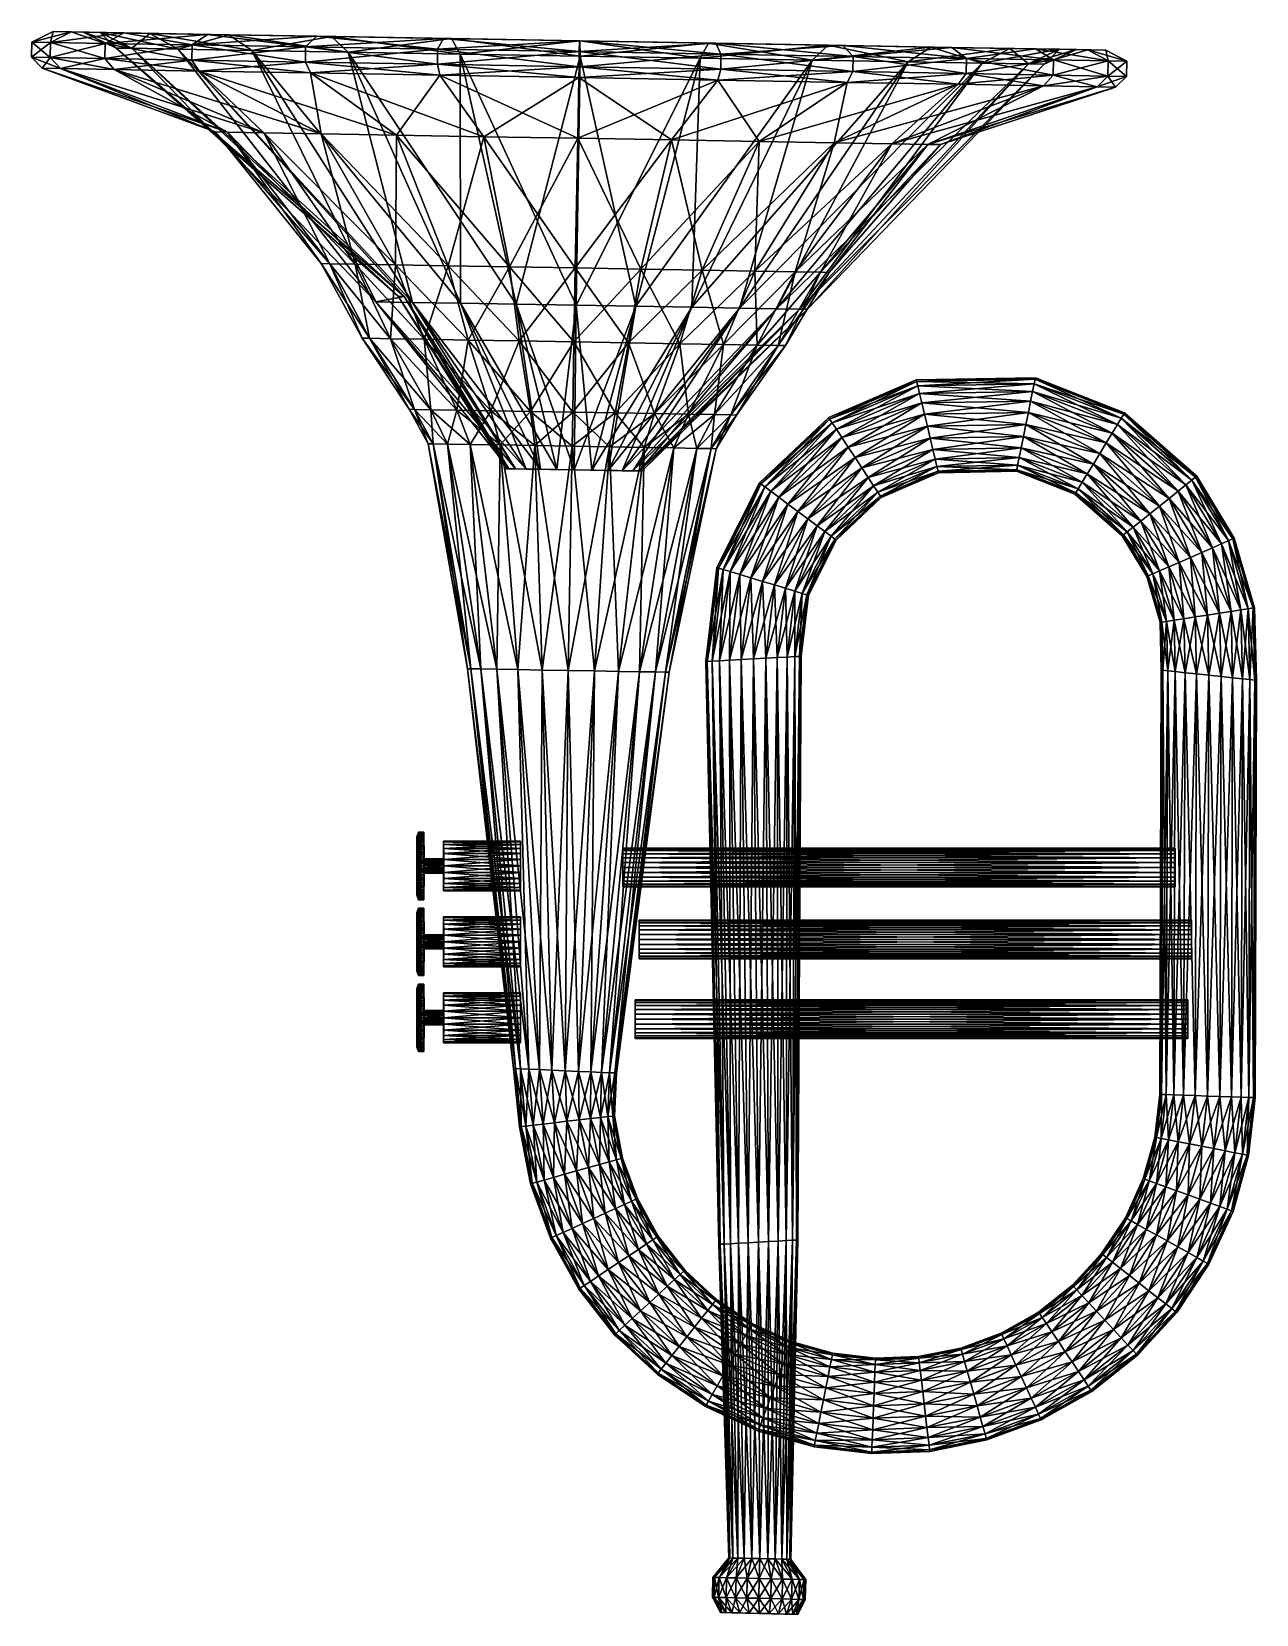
# Model space of a CAD drawing. Extents: x -24.7 to 37, y -27.4 to 52.3.
import ezdxf

# ---------------------------------------------------------------- set-up
doc = ezdxf.new("R2010")
doc.units = 0
for name, color, linetype in [('CYLINDER01', 171, 'CONTINUOUS'), ('CYLINDER02', 171, 'CONTINUOUS'), ('CYLINDER03', 171, 'CONTINUOUS'), ('CYLINDER04', 171, 'CONTINUOUS'), ('CYLINDER05', 81, 'CONTINUOUS'), ('CYLINDER06', 81, 'CONTINUOUS'), ('CYLINDER07', 81, 'CONTINUOUS')]:
    doc.layers.add(name, color=color, linetype=linetype)

msp = doc.modelspace()

# ---------------------------------------------------------------- meshes
at = {"layer": 'CYLINDER01', "color": 171}
mesh = msp.add_polyface(dxfattribs=at)
corners = [(-23.214483, 50.432358, 12.063221), (-24.134472, 50.448486, 5.074141), (-15.431122, 47.242661, 5.074142), (-23.214478, 50.432358, -1.914935), (-14.809504, 47.231762, 0.351793), (-20.517199, 50.385338, 18.576008), (-20.971523, 50.939861, 18.846046), (-23.72275, 50.987823, 12.203002), (-24.661137, 51.004276, 5.074141), (-23.722744, 50.987823, -2.054716), (-20.517199, 50.385338, -8.427721), (-20.971523, 50.939861, -8.697759), (-20.958202, 51.703106, 18.846046), (-23.709431, 51.751064, 12.203002), (-24.647814, 51.767517, 5.074141), (-23.709425, 51.751064, -2.054715), (-20.958202, 51.703106, -8.697759), (-20.027573, 52.230431, 18.316357), (-22.672981, 52.276546, 11.928815), (-23.575277, 52.292362, 5.074141), (-22.672976, 52.276546, -1.780528), (-20.027573, 52.230431, -8.168069), (-18.716177, 52.204536, 17.566795), (-21.211843, 52.248047, 11.540815), (-22.063066, 52.262966, 5.074141), (-21.211838, 52.248047, -1.392528), (-18.716177, 52.204536, -7.418509), (-19.619905, 51.453815, 11.117762), (-20.415438, 51.467762, 5.074142), (-19.6199, 51.453815, -0.969474)]
mesh.append_faces([[corners[k] for k in face] for face in [(0, 1, 2), (1, 3, 4), (0, 5, 6), (6, 7, 0), (1, 0, 7), (7, 8, 1), (3, 1, 8), (8, 9, 3), (10, 3, 9), (9, 11, 10), (7, 6, 12), (12, 13, 7), (8, 7, 13), (13, 14, 8), (9, 8, 14), (14, 15, 9), (11, 9, 15), (15, 16, 11), (13, 12, 17), (17, 18, 13), (14, 13, 18), (18, 19, 14), (15, 14, 19), (19, 20, 15), (16, 15, 20), (20, 21, 16), (18, 17, 22), (22, 23, 18), (19, 18, 23), (23, 24, 19), (20, 19, 24), (24, 25, 20), (21, 20, 25), (25, 26, 21), (24, 23, 27), (27, 28, 24), (25, 24, 28), (28, 29, 25)]], dxfattribs={"vtx2": -1})
mesh = msp.add_polyface(dxfattribs=at)
corners = [(-16.226469, 50.310425, 24.168661), (-20.517199, 50.385338, 18.576008), (-12.987021, 47.199993, 14.197024), (-14.809507, 47.231762, 9.796493), (-23.214483, 50.432358, 12.063221), (-15.431122, 47.242661, 5.074142), (-14.809504, 47.231762, 0.351793), (-24.134472, 50.448486, 5.074141), (-12.987021, 47.199993, -4.048737), (-23.214478, 50.432358, -1.914935), (-20.517199, 50.385338, -8.427721), (-16.226461, 50.310425, -14.020375), (-10.087873, 47.149376, -7.827557), (-10.891335, 50.763897, 28.927771), (-16.594982, 50.863449, 24.55055), (-20.971523, 50.939861, 18.846046), (-20.971523, 50.939861, -8.697759), (-16.594975, 50.863449, -14.402263), (-10.878014, 51.527142, 28.927771), (-16.581659, 51.626698, 24.55055), (-20.958202, 51.703106, 18.846046), (-20.958202, 51.703106, -8.697759), (-16.58165, 51.626694, -14.402263), (-10.891335, 50.763897, -18.779488), (-15.819359, 52.156956, 23.801456), (-20.027573, 52.230431, 18.316357), (-20.027573, 52.230431, -8.168069), (-15.819349, 52.156956, -13.653171), (-14.746161, 52.13522, 22.741419), (-18.716177, 52.204536, 17.566795), (-18.716177, 52.204536, -7.418509), (-14.746151, 52.13522, -12.593135), (-13.577211, 51.348377, 21.585615), (-17.287504, 51.413155, 16.749521), (-21.211843, 52.248047, 11.540815), (-19.619905, 51.453815, 11.117762), (-21.211838, 52.248047, -1.392528), (-19.6199, 51.453815, -0.969474), (-17.287504, 51.413155, -6.601233), (-13.577204, 51.348373, -11.437331), (-7.345512, 38.701214, 10.892014), (-20.415438, 51.467762, 5.074142), (-5.924938, 38.969421, 7.39072), (-6.229873, 38.974773, 5.07414)]
mesh.append_faces([[corners[k] for k in face] for face in [(0, 1, 2), (3, 2, 1), (1, 4, 3), (5, 3, 4), (6, 5, 7), (8, 6, 9), (9, 10, 8), (10, 11, 12), (13, 14, 0), (1, 0, 14), (14, 15, 1), (11, 10, 16), (16, 17, 11), (18, 19, 14), (15, 14, 19), (19, 20, 15), (17, 16, 21), (21, 22, 17), (23, 17, 22), (20, 19, 24), (24, 25, 20), (22, 21, 26), (26, 27, 22), (25, 24, 28), (28, 29, 25), (27, 26, 30), (30, 31, 27), (29, 28, 32), (32, 33, 29), (34, 29, 33), (33, 35, 34), (30, 36, 37), (37, 38, 30), (31, 30, 38), (38, 39, 31), (35, 33, 40), (41, 35, 42), (37, 41, 43)]], dxfattribs={"vtx2": -1})
mesh = msp.add_polyface(dxfattribs=at)
corners = [(-4.122866, 50.099152, 31.157742), (-10.634659, 50.212822, 28.460054), (-6.309628, 47.083431, 20.875433), (-10.087878, 47.149376, 17.975843), (-16.226469, 50.310425, 24.168661), (-12.987021, 47.199993, 14.197024), (-10.087873, 47.149376, -7.827557), (-12.987021, 47.199993, -4.048737), (-20.517199, 50.385338, -8.427721), (-6.309627, 47.083431, -10.727149), (-16.226461, 50.310425, -14.020375), (-10.634659, 50.212822, -18.311769), (-4.249303, 50.647949, 31.679413), (-10.891335, 50.763897, 28.927771), (-16.594975, 50.863449, -14.402263), (-10.891335, 50.763897, -18.779488), (-4.122861, 50.099152, -21.009455), (-4.249299, 50.647949, -21.531126), (-4.235981, 51.411194, 31.679413), (-10.878014, 51.527142, 28.927771), (-16.594982, 50.863449, 24.55055), (-16.58165, 51.626694, -14.402263), (-10.878014, 51.527142, -18.779488), (-4.235976, 51.411194, -21.531126), (-3.948514, 51.949745, 30.656132), (-10.335083, 52.06123, 28.010324), (-16.581659, 51.626698, 24.55055), (-15.819359, 52.156956, 23.801456), (-15.819349, 52.156956, -13.653171), (-10.335083, 52.06123, -17.86204), (-3.54725, 51.939739, 29.208096), (-9.572315, 52.044914, 26.712049), (-14.746161, 52.13522, 22.741419), (-14.746151, 52.13522, -12.593135), (-9.572315, 52.044914, -16.563765), (-3.948509, 51.949745, -20.507847), (-3.110939, 51.16568, 27.629238), (-8.741843, 51.263977, 25.296486), (-13.577211, 51.348377, 21.585615), (-13.577204, 51.348373, -11.437331), (-8.741843, 51.263977, -15.1482), (-3.547246, 51.939739, -19.059809), (-17.287504, 51.413155, -6.601233), (-19.6199, 51.453815, -0.969474), (-5.924936, 38.969421, 2.757562)]
mesh.append_faces([[corners[k] for k in face] for face in [(0, 1, 2), (3, 2, 1), (1, 4, 3), (5, 3, 4), (6, 7, 8), (9, 6, 10), (10, 11, 9), (12, 13, 1), (4, 1, 13), (11, 10, 14), (14, 15, 11), (16, 11, 15), (15, 17, 16), (13, 12, 18), (18, 19, 13), (20, 13, 19), (21, 22, 15), (17, 15, 22), (22, 23, 17), (19, 18, 24), (24, 25, 19), (26, 19, 25), (25, 27, 26), (22, 21, 28), (28, 29, 22), (23, 22, 29), (30, 31, 25), (27, 25, 31), (31, 32, 27), (29, 28, 33), (33, 34, 29), (35, 29, 34), (36, 37, 31), (32, 31, 37), (37, 38, 32), (34, 33, 39), (39, 40, 34), (41, 34, 40), (42, 43, 44)]], dxfattribs={"vtx2": -1})
mesh = msp.add_polyface(dxfattribs=at)
corners = [(-1.909769, 47.006622, 22.698195), (-6.309628, 47.083431, 20.875433), (-3.705483, 40.510849, 16.143497), (2.811866, 46.924221, 23.31991), (2.865153, 49.977188, 32.077881), (-4.122866, 50.099152, 31.157742), (-1.909765, 47.006622, -12.549909), (-6.309627, 47.083431, -10.727149), (-10.634659, 50.212822, -18.311769), (-4.122861, 50.099152, -21.009455), (2.811868, 46.924217, -13.171617), (2.865158, 49.977188, -21.929581), (2.878475, 50.523552, 32.617954), (-4.249303, 50.647949, 31.679413), (-10.634659, 50.212822, 28.460054), (-4.249299, 50.647949, -21.531126), (2.87848, 50.523552, -22.469654), (2.891797, 51.286793, 32.617954), (-4.235981, 51.411194, 31.679413), (-4.235976, 51.411194, -21.531126), (2.891802, 51.286793, -22.469654), (2.905119, 51.830128, 31.558575), (-3.948514, 51.949745, 30.656132), (-10.335083, 52.06123, -17.86204), (-3.948509, 51.949745, -20.507847), (2.905124, 51.830132, -21.410278), (2.918442, 51.826897, 30.059454), (-3.54725, 51.939739, 29.208096), (-10.335083, 52.06123, 28.010324), (-9.572315, 52.044914, -16.563765), (-3.547246, 51.939739, -19.059809), (2.918446, 51.826897, -19.91116), (2.931764, 51.060223, 28.424904), (-3.110939, 51.16568, 27.629238), (-9.572315, 52.044914, 26.712049), (-8.741843, 51.263977, -15.1482), (-3.110936, 51.16568, -17.480951), (2.931767, 51.060223, -18.276606), (2.729816, 38.525349, 16.709892), (-8.741843, 51.263977, 25.296486), (-0.281282, 38.577892, 16.313406), (-3.087174, 38.626881, -5.002711), (-0.281279, 38.577892, -6.165128)]
mesh.append_faces([[corners[k] for k in face] for face in [(0, 1, 2), (0, 3, 4), (4, 5, 0), (1, 0, 5), (6, 7, 8), (8, 9, 6), (10, 6, 9), (9, 11, 10), (5, 4, 12), (12, 13, 5), (14, 5, 13), (11, 9, 15), (15, 16, 11), (13, 12, 17), (17, 18, 13), (16, 15, 19), (19, 20, 16), (18, 17, 21), (21, 22, 18), (23, 24, 19), (20, 19, 24), (24, 25, 20), (22, 21, 26), (26, 27, 22), (28, 22, 27), (29, 30, 24), (25, 24, 30), (30, 31, 25), (27, 26, 32), (32, 33, 27), (34, 27, 33), (35, 36, 30), (31, 30, 36), (36, 37, 31), (33, 32, 38), (39, 33, 40), (36, 35, 41), (37, 36, 42)]], dxfattribs={"vtx2": -1})
mesh = msp.add_polyface(dxfattribs=at)
corners = [(7.533498, 46.841808, 22.698195), (11.933358, 46.764992, 20.875433), (16.364964, 49.741535, 28.460054), (9.853169, 49.855228, 31.157742), (2.811866, 46.924221, 23.31991), (2.865153, 49.977188, 32.077881), (7.533502, 46.841808, -12.549909), (2.811868, 46.924217, -13.171617), (2.865158, 49.977188, -21.929581), (9.853175, 49.855228, -21.009455), (11.933362, 46.764992, -10.727148), (16.648281, 50.283184, 28.927771), (10.006252, 50.399151, 31.679413), (2.878475, 50.523552, 32.617954), (2.87848, 50.523552, -22.469654), (10.006257, 50.399151, -21.531126), (16.364969, 49.741535, -18.311768), (16.661604, 51.046425, 28.927771), (10.019574, 51.162392, 31.679413), (2.891797, 51.286793, 32.617954), (2.891802, 51.286793, -22.469654), (10.019579, 51.162392, -21.531126), (16.648285, 50.283184, -18.779486), (16.145319, 51.599007, 28.010324), (9.758751, 51.71051, 30.656132), (2.905119, 51.830128, 31.558575), (2.905124, 51.830132, -21.410278), (9.758755, 51.71051, -20.507847), (16.66161, 51.046425, -18.779486), (15.409196, 51.608856, 26.712049), (9.384131, 51.71405, 29.208096), (2.918442, 51.826897, 30.059454), (2.918446, 51.826897, -19.91116), (9.384136, 51.71405, -19.059811), (16.145325, 51.599007, -17.862038), (14.605366, 50.856441, 25.296486), (8.974464, 50.954758, 27.629238), (2.931764, 51.060223, 28.424904), (2.931767, 51.060223, -18.276606), (8.974469, 50.954758, -17.480953), (15.409202, 51.608856, -16.563763), (5.740911, 38.472794, 16.313406), (2.729818, 38.525349, -6.561606)]
mesh.append_faces([[corners[k] for k in face] for face in [(0, 1, 2), (2, 3, 0), (4, 0, 3), (3, 5, 4), (6, 7, 8), (8, 9, 6), (10, 6, 9), (11, 12, 3), (5, 3, 12), (12, 13, 5), (9, 8, 14), (14, 15, 9), (16, 9, 15), (17, 18, 12), (13, 12, 18), (18, 19, 13), (15, 14, 20), (20, 21, 15), (22, 15, 21), (23, 24, 18), (19, 18, 24), (24, 25, 19), (21, 20, 26), (26, 27, 21), (28, 21, 27), (29, 30, 24), (25, 24, 30), (30, 31, 25), (27, 26, 32), (32, 33, 27), (34, 27, 33), (35, 36, 30), (31, 30, 36), (36, 37, 31), (33, 32, 38), (38, 39, 33), (40, 33, 39), (37, 36, 41), (39, 38, 42)]], dxfattribs={"vtx2": -1})
mesh = msp.add_polyface(dxfattribs=at)
corners = [(-7.670607, 36.860466, 7.830949), (-8.033494, 36.866825, 5.07414), (-5.676216, 33.287285, 5.07414), (-6.352278, 40.557049, 14.112232), (-8.383229, 40.592503, 11.465036), (-6.60668, 36.841923, 10.399887), (-9.659945, 40.614758, 8.382312), (-10.095405, 40.622395, 5.07414), (-7.670606, 36.860466, 2.317332), (-9.659942, 40.614758, 1.765971), (-6.60668, 36.841923, -0.251605), (-8.383229, 40.592503, -1.316754), (-4.914217, 36.81237, -2.457602), (-6.352273, 40.557049, -3.963949), (-6.309628, 47.083431, 20.875433), (-10.087878, 47.149376, 17.975843), (-12.987021, 47.199993, 14.197024), (-14.809507, 47.231762, 9.796493), (-15.431122, 47.242661, 5.074142), (-14.809504, 47.231762, 0.351793), (-12.987021, 47.199993, -4.048737), (-10.087873, 47.149376, -7.827557), (-3.705483, 40.510849, -5.995214), (-6.309627, 47.083431, -10.727149), (-13.577211, 51.348377, 21.585615), (-8.741843, 51.263977, 25.296486), (-3.087175, 38.626877, 15.150992), (-5.496655, 38.668938, 13.301855), (-17.287504, 51.413155, 16.749521), (-7.345512, 38.701214, 10.892014), (-5.924938, 38.969421, 7.39072), (-19.619905, 51.453815, 11.117762), (-6.229873, 38.974773, 5.07414), (-20.415438, 51.467762, 5.074142), (-5.924936, 38.969421, 2.757562), (-19.6199, 51.453815, -0.969474), (-7.345512, 38.701214, -0.743733), (-17.287504, 51.413155, -6.601233), (-13.577204, 51.348373, -11.437331), (-5.49665, 38.668938, -3.153576), (-8.741843, 51.263977, -15.1482)]
mesh.append_faces([[corners[k] for k in face] for face in [(0, 1, 2), (3, 4, 5), (0, 5, 4), (4, 6, 0), (1, 0, 6), (6, 7, 1), (8, 1, 7), (7, 9, 8), (10, 8, 9), (9, 11, 10), (12, 10, 11), (11, 13, 12), (14, 15, 3), (4, 3, 15), (15, 16, 4), (6, 4, 16), (16, 17, 6), (7, 6, 17), (17, 18, 7), (9, 7, 18), (18, 19, 9), (11, 9, 19), (19, 20, 11), (13, 11, 20), (20, 21, 13), (22, 13, 21), (21, 23, 22), (24, 25, 26), (26, 27, 24), (28, 24, 27), (27, 29, 28), (29, 30, 31), (30, 32, 33), (32, 34, 35), (34, 36, 37), (38, 37, 36), (36, 39, 38), (40, 38, 39)]], dxfattribs={"vtx2": -1})
mesh = msp.add_polyface(dxfattribs=at)
corners = [(-0.140012, 36.729034, 15.362692), (2.616379, 36.680927, 15.725636), (2.684441, 40.399319, 17.855934), (-0.623228, 40.457043, 17.420403), (-2.708558, 36.773872, 14.298604), (-3.705483, 40.510849, 16.143497), (-4.914219, 36.81237, 12.605884), (-6.352278, 40.557049, 14.112232), (-6.60668, 36.841923, 10.399887), (-2.708557, 36.773872, -4.150321), (-4.914217, 36.81237, -2.457602), (-6.352273, 40.557049, -3.963949), (-3.705483, 40.510849, -5.995214), (-0.14001, 36.729034, -5.21441), (-0.623226, 40.457043, -7.27212), (2.61638, 36.680927, -5.57735), (2.684443, 40.399319, -7.707647), (2.811866, 46.924221, 23.31991), (-1.909769, 47.006622, 22.698195), (-6.309628, 47.083431, 20.875433), (-6.309627, 47.083431, -10.727149), (-1.909765, 47.006622, -12.549909), (2.811868, 46.924217, -13.171617), (2.729816, 38.525349, 16.709892), (-0.281282, 38.577892, 16.313406), (-3.110939, 51.16568, 27.629238), (-3.087175, 38.626877, 15.150992), (-8.741843, 51.263977, 25.296486), (-5.49665, 38.668938, -3.153576), (-3.087174, 38.626881, -5.002711), (-8.741843, 51.263977, -15.1482), (-0.281279, 38.577892, -6.165128), (-3.110936, 51.16568, -17.480951), (2.729818, 38.525349, -6.561606), (2.931767, 51.060223, -18.276606), (2.634704, 30.240744, 8.482181), (1.75277, 30.256132, 8.366049), (-5.496655, 38.668938, 13.301855), (0.930944, 30.270479, 8.025587), (-7.345512, 38.701214, 10.892014), (0.225222, 30.282799, 7.483984), (-5.924938, 38.969421, 7.39072), (-0.316309, 30.292252, 6.778156), (-6.229873, 38.974773, 5.07414), (-0.656711, 30.298182, 5.956203), (-5.924936, 38.969421, 2.757562), (-0.772817, 30.300226, 5.074138), (-7.345512, 38.701214, -0.743733), (-0.65671, 30.298182, 4.192074), (-0.316308, 30.292252, 3.37012), (0.225224, 30.282799, 2.664292), (0.930945, 30.270479, 2.122693), (1.752772, 30.256132, 1.782228)]
mesh.append_faces([[corners[k] for k in face] for face in [(0, 1, 2), (2, 3, 0), (4, 0, 3), (3, 5, 4), (6, 4, 5), (5, 7, 6), (8, 6, 7), (9, 10, 11), (11, 12, 9), (13, 9, 12), (12, 14, 13), (15, 13, 14), (14, 16, 15), (3, 2, 17), (17, 18, 3), (5, 3, 18), (7, 5, 19), (14, 12, 20), (20, 21, 14), (16, 14, 21), (21, 22, 16), (23, 24, 25), (24, 26, 27), (28, 29, 30), (29, 31, 32), (31, 33, 34), (24, 23, 35), (26, 24, 36), (37, 26, 38), (39, 37, 40), (41, 39, 42), (43, 41, 44), (45, 43, 46), (47, 45, 48), (28, 47, 49), (29, 28, 50), (31, 29, 51), (33, 31, 52)]], dxfattribs={"vtx2": -1})
mesh = msp.add_polyface(dxfattribs=at)
corners = [(10.146975, 36.549477, 12.605884), (11.839438, 36.519947, 10.399886), (13.752114, 40.206135, 11.465035), (11.721156, 40.241581, 14.112231), (7.941314, 36.587978, 14.298603), (9.074363, 40.287769, 16.143496), (5.372768, 36.63282, 15.362692), (5.992108, 40.341587, 17.420401), (2.616379, 36.680927, 15.725636), (2.684441, 40.399319, 17.855934), (5.37277, 36.63282, -5.214409), (2.61638, 36.680927, -5.57735), (2.684443, 40.399319, -7.707647), (5.992111, 40.341587, -7.272119), (7.941316, 36.587978, -4.15032), (9.074366, 40.287769, -5.995213), (10.146976, 36.549477, -2.457599), (11.721158, 40.241581, -3.963947), (11.839439, 36.519947, -0.251603), (15.711607, 46.699051, 17.975843), (11.933358, 46.764992, 20.875433), (7.533498, 46.841808, 22.698195), (2.811866, 46.924221, 23.31991), (2.811868, 46.924217, -13.171617), (7.533502, 46.841808, -12.549909), (11.933362, 46.764992, -10.727148), (10.956281, 38.381752, 13.301855), (8.546808, 38.423798, 15.150992), (14.605366, 50.856441, 25.296486), (8.974464, 50.954758, 27.629238), (5.740911, 38.472794, 16.313406), (2.729816, 38.525349, 16.709892), (2.931764, 51.060223, 28.424904), (2.729818, 38.525349, -6.561606), (5.740913, 38.472794, -6.165131), (8.974469, 50.954758, -17.480953), (14.605371, 50.856441, -15.148198), (8.54681, 38.423798, -5.002713), (4.338469, 30.210995, 8.025586), (3.516634, 30.225344, 8.366047), (2.634704, 30.240744, 1.666104), (3.516635, 30.225344, 1.782225), (10.956284, 38.381752, -3.153574), (4.338467, 30.210995, 2.122693)]
mesh.append_faces([[corners[k] for k in face] for face in [(0, 1, 2), (2, 3, 0), (4, 0, 3), (3, 5, 4), (6, 4, 5), (5, 7, 6), (8, 6, 7), (7, 9, 8), (10, 11, 12), (12, 13, 10), (14, 10, 13), (13, 15, 14), (16, 14, 15), (15, 17, 16), (18, 16, 17), (5, 3, 19), (19, 20, 5), (7, 5, 20), (20, 21, 7), (9, 7, 21), (21, 22, 9), (13, 12, 23), (23, 24, 13), (15, 13, 24), (24, 25, 15), (17, 15, 25), (26, 27, 28), (29, 28, 27), (27, 30, 29), (30, 31, 32), (33, 34, 35), (36, 35, 34), (34, 37, 36), (30, 27, 38), (31, 30, 39), (34, 33, 40), (37, 34, 41), (42, 37, 43)]], dxfattribs={"vtx2": -1})
mesh = msp.add_polyface(dxfattribs=at)
corners = [(26.247517, 49.569057, 18.576002), (21.95677, 49.64394, 24.168661), (15.711607, 46.699051, 17.975843), (11.933358, 46.764992, 20.875433), (16.364964, 49.741535, 28.460054), (9.853175, 49.855228, -21.009455), (16.364969, 49.741535, -18.311768), (11.933362, 46.764992, -10.727148), (15.711608, 46.699051, -7.827555), (21.956774, 49.64394, -14.02037), (22.351925, 50.18364, 24.55055), (16.648281, 50.283184, 28.927771), (9.853169, 49.855228, 31.157742), (10.006257, 50.399151, -21.531126), (16.648285, 50.283184, -18.779486), (22.351929, 50.18364, -14.402259), (22.365246, 50.94688, 24.55055), (16.661604, 51.046425, 28.927771), (10.006252, 50.399151, 31.679413), (10.019579, 51.162392, -21.531126), (16.66161, 51.046425, -18.779486), (22.36525, 50.94688, -14.402259), (21.629589, 51.503292, 23.801456), (16.145319, 51.599007, 28.010324), (10.019574, 51.162392, 31.679413), (9.758755, 51.71051, -20.507847), (16.145325, 51.599007, -17.862038), (21.629591, 51.503292, -13.653167), (20.583035, 51.518559, 22.741419), (15.409196, 51.608856, 26.712049), (9.758751, 51.71051, 30.656132), (9.384136, 51.71405, -19.059811), (15.409202, 51.608856, -16.563763), (20.583038, 51.518559, -12.593131), (23.151037, 50.707298, 16.749516), (19.440729, 50.772053, 21.585615), (14.605366, 50.856441, 25.296486), (9.384131, 51.71405, 29.208096), (8.974469, 50.954758, -17.480953), (14.605371, 50.856441, -15.148198), (19.440731, 50.772053, -11.437327), (24.553064, 51.449272, -7.418506)]
mesh.append_faces([[corners[k] for k in face] for face in [(0, 1, 2), (3, 2, 1), (1, 4, 3), (5, 6, 7), (8, 7, 6), (6, 9, 8), (4, 1, 10), (10, 11, 4), (12, 4, 11), (13, 14, 6), (9, 6, 14), (14, 15, 9), (11, 10, 16), (16, 17, 11), (18, 11, 17), (19, 20, 14), (15, 14, 20), (20, 21, 15), (17, 16, 22), (22, 23, 17), (24, 17, 23), (25, 26, 20), (21, 20, 26), (26, 27, 21), (23, 22, 28), (28, 29, 23), (30, 23, 29), (31, 32, 26), (27, 26, 32), (32, 33, 27), (34, 35, 28), (29, 28, 35), (35, 36, 29), (37, 29, 36), (38, 39, 32), (33, 32, 39), (39, 40, 33), (41, 33, 40)]], dxfattribs={"vtx2": -1})
mesh = msp.add_polyface(dxfattribs=at)
corners = [(30.431416, 50.806114, 5.074145), (29.493025, 50.822495, 12.203004), (29.479704, 50.059254, 12.203004), (26.741804, 50.870499, 18.846039), (26.728481, 50.107258, 18.846039), (22.365246, 50.94688, 24.55055), (22.351925, 50.18364, 24.55055), (22.36525, 50.94688, -14.402259), (26.741808, 50.870499, -8.697753), (26.728485, 50.107258, -8.697753), (29.493025, 50.822495, -2.054713), (29.479704, 50.059254, -2.054713), (29.385523, 51.367935, 5.074145), (28.483223, 51.38369, 11.928817), (25.837818, 51.429844, 18.316349), (21.629589, 51.503292, 23.801456), (21.629591, 51.503292, -13.653167), (25.83782, 51.429844, -8.168065), (28.483223, 51.38369, -1.780527), (27.899954, 51.390865, 5.074145), (27.048727, 51.405724, 11.540817), (24.553062, 51.449272, 17.56679), (20.583035, 51.518559, 22.741419), (20.583038, 51.518559, -12.593131), (24.553064, 51.449272, -7.418506), (27.048727, 51.405724, -1.392526), (26.278973, 50.652714, 5.074145), (25.483433, 50.666603, 11.117764), (23.151037, 50.707298, 16.749516), (19.440731, 50.772053, -11.437327), (23.151037, 50.707298, -6.60123), (25.483433, 50.666603, -0.969473)]
mesh.append_faces([[corners[k] for k in face] for face in [(0, 1, 2), (1, 3, 4), (3, 5, 6), (7, 8, 9), (8, 10, 11), (1, 0, 12), (12, 13, 1), (3, 1, 13), (13, 14, 3), (5, 3, 14), (14, 15, 5), (8, 7, 16), (16, 17, 8), (10, 8, 17), (17, 18, 10), (0, 10, 18), (18, 12, 0), (13, 12, 19), (19, 20, 13), (14, 13, 20), (20, 21, 14), (15, 14, 21), (21, 22, 15), (17, 16, 23), (23, 24, 17), (18, 17, 24), (24, 25, 18), (12, 18, 25), (25, 19, 12), (20, 19, 26), (26, 27, 20), (21, 20, 27), (27, 28, 21), (22, 21, 28), (29, 30, 24), (25, 24, 30), (30, 31, 25), (19, 25, 31), (31, 26, 19)]], dxfattribs={"vtx2": -1})
mesh = msp.add_polyface(dxfattribs=at)
corners = [(12.903366, 36.501381, 7.83095), (13.266251, 36.495041, 5.074142), (15.464286, 40.176254, 5.074142), (15.028827, 40.183849, 8.382312), (11.839438, 36.519947, 10.399886), (13.752114, 40.206135, 11.465035), (11.721158, 40.241581, -3.963947), (13.752115, 40.206135, -1.316752), (11.839439, 36.519947, -0.251603), (12.903366, 36.501381, 2.317334), (15.028827, 40.183849, 1.765973), (21.054853, 46.605804, 5.074144), (20.433241, 46.61665, 9.796494), (18.610758, 46.648457, 14.197021), (11.721156, 40.241581, 14.112231), (15.711607, 46.699051, 17.975843), (11.933362, 46.764992, -10.727148), (15.711608, 46.699051, -7.827555), (18.61076, 46.648457, -4.048733), (20.433241, 46.61665, 0.351795), (26.247517, 49.569057, 18.576002), (21.956774, 49.64394, -14.02037), (26.247519, 49.569057, -8.427715), (14.363794, 38.322289, 5.074141), (13.967374, 38.329205, 8.085692), (25.483433, 50.666603, 11.117764), (23.151037, 50.707298, 16.749516), (12.805138, 38.349487, 10.892011), (19.440729, 50.772053, 21.585615), (10.956281, 38.381752, 13.301855), (14.605366, 50.856441, 25.296486), (19.440731, 50.772053, -11.437327), (14.605371, 50.856441, -15.148198), (8.54681, 38.423798, -5.002713), (10.956284, 38.381752, -3.153574), (23.151037, 50.707298, -6.60123), (12.80514, 38.349487, -0.743732), (25.483433, 50.666603, -0.969473), (13.967374, 38.329205, 2.062589), (26.278973, 50.652714, 5.074145)]
mesh.append_faces([[corners[k] for k in face] for face in [(0, 1, 2), (2, 3, 0), (4, 0, 3), (3, 5, 4), (6, 7, 8), (9, 8, 7), (7, 10, 9), (1, 9, 10), (10, 2, 1), (3, 2, 11), (11, 12, 3), (5, 3, 12), (12, 13, 5), (14, 5, 13), (13, 15, 14), (16, 17, 6), (7, 6, 17), (17, 18, 7), (10, 7, 18), (18, 19, 10), (2, 10, 19), (19, 11, 2), (15, 13, 20), (18, 17, 21), (19, 18, 22), (23, 24, 25), (26, 25, 24), (24, 27, 26), (28, 26, 27), (27, 29, 28), (30, 28, 29), (31, 32, 33), (33, 34, 31), (35, 31, 34), (34, 36, 35), (37, 35, 36), (36, 38, 37), (38, 23, 39)]], dxfattribs={"vtx2": -1})
mesh = msp.add_polyface(dxfattribs=at)
corners = [(25.696398, 34.188042, 3.180061), (25.771235, 34.562668, 2.68221), (19.915499, 34.460655, 2.68221), (25.818172, 34.798187, 2.10245), (19.858885, 34.694038, 2.10245), (25.83416, 34.87851, 1.480291), (19.839563, 34.773632, 1.480291), (25.818172, 34.798187, 0.858132), (19.858885, 34.694038, 0.858132), (25.771235, 34.562668, 0.278372), (19.915499, 34.460655, 0.278372), (20.433241, 46.61665, 9.796494), (21.054853, 46.605804, 5.074144), (29.864775, 49.505932, 5.074145), (28.94479, 49.521992, 12.063223), (18.610758, 46.648457, 14.197021), (26.247517, 49.569057, 18.576002), (21.956774, 49.64394, -14.02037), (26.247519, 49.569057, -8.427715), (18.61076, 46.648457, -4.048733), (28.94479, 49.521992, -1.914931), (20.433241, 46.61665, 0.351795), (30.418093, 50.04287, 5.074145), (29.479704, 50.059254, 12.203004), (26.728481, 50.107258, 18.846039), (21.95677, 49.64394, 24.168661), (22.351925, 50.18364, 24.55055), (22.351929, 50.18364, -14.402259), (26.728485, 50.107258, -8.697753), (29.479704, 50.059254, -2.054713), (30.431416, 50.806114, 5.074145), (29.493025, 50.822495, 12.203004), (26.741804, 50.870499, 18.846039), (22.36525, 50.94688, -14.402259), (26.741808, 50.870499, -8.697753), (29.493025, 50.822495, -2.054713), (25.483433, 50.666603, 11.117764), (26.278973, 50.652714, 5.074145), (14.363794, 38.322289, 5.074141), (25.483433, 50.666603, -0.969473), (13.967374, 38.329205, 2.062589)]
mesh.append_faces([[corners[k] for k in face] for face in [(0, 1, 2), (1, 3, 4), (4, 2, 1), (3, 5, 6), (6, 4, 3), (5, 7, 8), (8, 6, 5), (7, 9, 10), (10, 8, 7), (11, 12, 13), (13, 14, 11), (15, 11, 14), (14, 16, 15), (17, 18, 19), (18, 20, 21), (12, 21, 20), (20, 13, 12), (14, 13, 22), (22, 23, 14), (16, 14, 23), (23, 24, 16), (25, 16, 24), (24, 26, 25), (18, 17, 27), (27, 28, 18), (20, 18, 28), (28, 29, 20), (13, 20, 29), (29, 22, 13), (23, 22, 30), (24, 23, 31), (26, 24, 32), (28, 27, 33), (29, 28, 34), (22, 29, 35), (35, 30, 22), (36, 37, 38), (37, 39, 40)]], dxfattribs={"vtx2": -1})
mesh = msp.add_polyface(dxfattribs=at)
corners = [(-2.594105, 31.521009, 10.1964), (-1.094059, 31.494827, 11.3476), (-1.556968, 33.215378, 12.20997), (-3.263217, 33.245159, 10.900521), (-3.74513, 31.541105, 8.696124), (-4.572465, 33.268021, 9.194014), (-4.468696, 31.553724, 6.949017), (-5.395495, 33.282372, 7.206743), (-4.715491, 31.558041, 5.074141), (-5.676216, 33.287285, 5.07414), (-4.468695, 31.553724, 3.199265), (-5.395494, 33.282372, 2.941538), (-3.74513, 31.541105, 1.452158), (-4.572465, 33.268021, 0.954267), (-2.594104, 31.521009, -0.048117), (-3.263215, 33.245159, -0.75224), (-1.094058, 31.494827, -1.199318), (-1.556968, 33.215378, -2.061688), (-0.140012, 36.729034, 15.362692), (-2.708558, 36.773872, 14.298604), (-4.914219, 36.81237, 12.605884), (-6.60668, 36.841923, 10.399887), (-7.670607, 36.860466, 7.830949), (-8.033494, 36.866825, 5.07414), (-7.670606, 36.860466, 2.317332), (-6.60668, 36.841923, -0.251605), (-4.914217, 36.81237, -2.457602), (-2.708557, 36.773872, -4.150321), (0.225222, 30.282799, 7.483984), (-0.316309, 30.292252, 6.778156), (-7.345512, 38.701214, 10.892014), (-0.656711, 30.298182, 5.956203), (-5.924938, 38.969421, 7.39072), (-0.772817, 30.300226, 5.074138), (-6.229873, 38.974773, 5.07414), (-0.65671, 30.298182, 4.192074), (-5.924936, 38.969421, 2.757562), (-0.316308, 30.292252, 3.37012), (-7.345512, 38.701214, -0.743733), (0.225224, 30.282799, 2.664292), (-5.49665, 38.668938, -3.153576)]
mesh.append_faces([[corners[k] for k in face] for face in [(0, 1, 2), (2, 3, 0), (4, 0, 3), (3, 5, 4), (6, 4, 5), (5, 7, 6), (8, 6, 7), (7, 9, 8), (10, 8, 9), (9, 11, 10), (12, 10, 11), (11, 13, 12), (14, 12, 13), (13, 15, 14), (16, 14, 15), (15, 17, 16), (18, 19, 2), (3, 2, 19), (19, 20, 3), (5, 3, 20), (20, 21, 5), (7, 5, 21), (21, 22, 7), (9, 7, 22), (11, 9, 23), (23, 24, 11), (13, 11, 24), (24, 25, 13), (15, 13, 25), (25, 26, 15), (17, 15, 26), (26, 27, 17), (28, 29, 30), (29, 31, 32), (31, 33, 34), (33, 35, 36), (35, 37, 38), (37, 39, 40)]], dxfattribs={"vtx2": -1})
mesh = msp.add_polyface(dxfattribs=at)
corners = [(2.634704, 30.240744, 5.074138), (2.634704, 30.240744, 8.482181), (3.516634, 30.225344, 8.366047), (1.75277, 30.256132, 8.366049), (0.930944, 30.270479, 8.025587), (0.225222, 30.282799, 7.483984), (-0.316309, 30.292252, 6.778156), (-0.656711, 30.298182, 5.956203), (-0.772817, 30.300226, 5.074138), (-0.65671, 30.298182, 4.192074), (-0.316308, 30.292252, 3.37012), (0.225224, 30.282799, 2.664292), (0.930945, 30.270479, 2.122693), (1.752772, 30.256132, 1.782228), (2.634704, 30.240744, 1.666104), (3.516635, 30.225344, 1.782225), (4.694557, 33.106262, 13.033124), (2.562278, 33.143478, 13.31389), (2.527373, 31.431614, 12.318109), (0.652782, 31.464333, 12.071276), (0.429998, 33.180695, 13.033124), (-1.094059, 31.494827, 11.3476), (-1.556968, 33.215378, 12.20997), (0.652783, 31.464333, -1.922993), (-1.094058, 31.494827, -1.199318), (-1.556968, 33.215378, -2.061688), (0.43, 33.180695, -2.884843), (2.527374, 31.431614, -2.169825), (2.562279, 33.143478, -3.165605), (4.401966, 31.398901, -1.922992), (2.616379, 36.680927, 15.725636), (-0.140012, 36.729034, 15.362692), (-2.708557, 36.773872, -4.150321), (-0.14001, 36.729034, -5.21441), (2.61638, 36.680927, -5.57735), (2.729816, 38.525349, 16.709892), (-0.281282, 38.577892, 16.313406), (-3.087175, 38.626877, 15.150992), (-5.496655, 38.668938, 13.301855), (-3.087174, 38.626881, -5.002711), (-0.281279, 38.577892, -6.165128), (2.729818, 38.525349, -6.561606)]
mesh.append_faces([[corners[k] for k in face] for face in [(0, 1, 2), (0, 3, 1), (0, 4, 3), (0, 5, 4), (0, 6, 5), (0, 7, 6), (0, 8, 7), (0, 9, 8), (0, 10, 9), (0, 11, 10), (0, 12, 11), (0, 13, 12), (0, 14, 13), (0, 15, 14)]], dxfattribs={"vtx0": -1, "vtx2": -1})
mesh.append_faces([[corners[k] for k in face] for face in [(16, 17, 18), (19, 18, 17), (17, 20, 19), (21, 19, 20), (20, 22, 21), (23, 24, 25), (25, 26, 23), (27, 23, 26), (26, 28, 27), (29, 27, 28), (20, 17, 30), (30, 31, 20), (22, 20, 31), (26, 25, 32), (32, 33, 26), (28, 26, 33), (33, 34, 28), (2, 1, 35), (1, 3, 36), (3, 4, 37), (4, 5, 38), (11, 12, 39), (12, 13, 40), (13, 14, 41)]], dxfattribs={"vtx2": -1})
mesh = msp.add_polyface(dxfattribs=at)
corners = [(2.634704, 30.240744, 5.074138), (5.926105, 30.18329, 5.956203), (6.042217, 30.181269, 5.074138), (5.585701, 30.189228, 6.778154), (5.044184, 30.198689, 7.483984), (4.338469, 30.210995, 8.025586), (3.516634, 30.225344, 8.366047), (4.338467, 30.210995, 2.122693), (3.516635, 30.225344, 1.782225), (5.044186, 30.198689, 2.664293), (5.585702, 30.189228, 3.37012), (5.926105, 30.18329, 4.192074), (6.148805, 31.368399, 11.347601), (7.648851, 31.342216, 10.1964), (8.387772, 33.04179, 10.900521), (6.681524, 33.071575, 12.20997), (4.401965, 31.398901, 12.071276), (4.694557, 33.106262, 13.033124), (2.527373, 31.431614, 12.318109), (2.562279, 33.143478, -3.165605), (4.694558, 33.106262, -2.884842), (4.401966, 31.398901, -1.922992), (6.148806, 31.368399, -1.199317), (6.681525, 33.071575, -2.061688), (7.648853, 31.342216, -0.048115), (8.387774, 33.04179, -0.752238), (7.941314, 36.587978, 14.298603), (5.372768, 36.63282, 15.362692), (2.562278, 33.143478, 13.31389), (2.616379, 36.680927, 15.725636), (2.61638, 36.680927, -5.57735), (5.37277, 36.63282, -5.214409), (7.941316, 36.587978, -4.15032), (12.805138, 38.349487, 10.892011), (10.956281, 38.381752, 13.301855), (8.546808, 38.423798, 15.150992), (5.740911, 38.472794, 16.313406), (2.634704, 30.240744, 1.666104), (5.740913, 38.472794, -6.165131), (8.54681, 38.423798, -5.002713), (10.956284, 38.381752, -3.153574), (12.80514, 38.349487, -0.743732)]
mesh.append_faces([[corners[k] for k in face] for face in [(0, 1, 2), (0, 3, 1), (0, 4, 3), (0, 5, 4), (0, 6, 5), (0, 7, 8), (0, 9, 7), (0, 10, 9), (0, 11, 10), (0, 2, 11)]], dxfattribs={"vtx0": -1, "vtx2": -1})
mesh.append_faces([[corners[k] for k in face] for face in [(12, 13, 14), (14, 15, 12), (16, 12, 15), (15, 17, 16), (18, 16, 17), (19, 20, 21), (22, 21, 20), (20, 23, 22), (24, 22, 23), (23, 25, 24), (17, 15, 26), (26, 27, 17), (28, 17, 27), (27, 29, 28), (20, 19, 30), (30, 31, 20), (23, 20, 31), (31, 32, 23), (25, 23, 32), (1, 3, 33), (3, 4, 34), (35, 34, 4), (4, 5, 35), (5, 6, 36), (37, 8, 38), (8, 7, 39), (7, 9, 40), (9, 10, 41)]], dxfattribs={"vtx2": -1})
mesh = msp.add_polyface(dxfattribs=at)
corners = [(12.217945, 29.391239, 2.68221), (12.024957, 29.534149, 2.10245), (9.891443, 25.296997, 2.10245), (11.959108, 29.582876, 1.480291), (9.812935, 25.320368, 1.480291), (12.024957, 29.534149, 0.858132), (9.891443, 25.296997, 0.858132), (9.523443, 31.309504, 6.949018), (9.770238, 31.305195, 5.074142), (10.800772, 32.99968, 5.074141), (10.52005, 33.004581, 7.206744), (8.799878, 31.322128, 8.696124), (9.697022, 33.018948, 9.194013), (7.648851, 31.342216, 10.1964), (8.387772, 33.04179, 10.900521), (8.799878, 31.322128, 1.452159), (7.648853, 31.342216, -0.048115), (8.387774, 33.04179, -0.752238), (9.697023, 33.018948, 0.954268), (9.523443, 31.309504, 3.199266), (10.52005, 33.004581, 2.941539), (13.266251, 36.495041, 5.074142), (12.903366, 36.501381, 7.83095), (11.839438, 36.519947, 10.399886), (10.146975, 36.549477, 12.605884), (6.681524, 33.071575, 12.20997), (7.941314, 36.587978, 14.298603), (7.941316, 36.587978, -4.15032), (10.146976, 36.549477, -2.457599), (11.839439, 36.519947, -0.251603), (12.903366, 36.501381, 2.317334), (13.967374, 38.329205, 8.085692), (14.363794, 38.322289, 5.074141), (6.042217, 30.181269, 5.074138), (5.926105, 30.18329, 5.956203), (12.805138, 38.349487, 10.892011), (10.956281, 38.381752, 13.301855), (5.585701, 30.189228, 6.778154), (12.80514, 38.349487, -0.743732), (10.956284, 38.381752, -3.153574), (5.044186, 30.198689, 2.664293), (13.967374, 38.329205, 2.062589), (5.585702, 30.189228, 3.37012), (5.926105, 30.18329, 4.192074)]
mesh.append_faces([[corners[k] for k in face] for face in [(0, 1, 2), (1, 3, 4), (3, 5, 6), (7, 8, 9), (9, 10, 7), (11, 7, 10), (10, 12, 11), (13, 11, 12), (12, 14, 13), (15, 16, 17), (17, 18, 15), (19, 15, 18), (18, 20, 19), (8, 19, 20), (20, 9, 8), (10, 9, 21), (21, 22, 10), (12, 10, 22), (22, 23, 12), (14, 12, 23), (23, 24, 14), (25, 14, 24), (24, 26, 25), (27, 28, 17), (18, 17, 28), (28, 29, 18), (20, 18, 29), (29, 30, 20), (9, 20, 30), (30, 21, 9), (31, 32, 33), (33, 34, 31), (35, 31, 34), (36, 35, 37), (38, 39, 40), (41, 38, 42), (42, 43, 41), (32, 41, 43), (43, 33, 32)]], dxfattribs={"vtx2": -1})
mesh = msp.add_polyface(dxfattribs=at)
corners = [(17.10601, 30.342064, 3.802221), (17.424206, 29.857426, 3.562076), (20.681013, 31.26742, 3.562076), (16.764071, 30.861835, 3.88413), (20.547014, 31.831476, 3.802221), (16.421642, 31.381279, 3.802221), (20.402664, 32.436661, 3.88413), (16.102104, 31.865034, 3.562076), (20.257742, 33.041706, 3.802221), (15.827369, 32.28022, 3.180061), (20.122177, 33.6054, 3.562076), (15.616347, 32.598671, 2.68221), (20.005375, 34.089355, 3.180061), (19.915499, 34.460655, 2.68221), (19.858885, 34.694038, 2.10245), (15.483595, 32.798794, 2.10245), (19.839563, 34.773632, 1.480291), (15.438303, 32.867039, 1.480291), (19.858885, 34.694038, 0.858132), (15.483595, 32.798794, 0.858132), (15.616347, 32.598671, 0.278372), (15.827369, 32.28022, -0.219479), (19.915499, 34.460655, 0.278372), (16.102104, 31.865034, -0.601494), (20.005373, 34.089355, -0.219479), (16.421642, 31.381279, -0.841638), (20.122177, 33.6054, -0.601494), (16.764072, 30.861832, -0.923547), (20.257742, 33.041706, -0.841638), (17.10601, 30.342064, -0.841638), (20.402664, 32.436657, -0.923547), (17.424206, 29.857426, -0.601493), (20.547014, 31.831476, -0.841638), (13.389889, 28.521137, 3.802221), (12.924638, 28.867052, 3.562076), (12.524862, 29.163763, 3.180061), (12.217945, 29.391239, 2.68221), (12.024957, 29.534149, 2.10245), (11.959108, 29.582876, 1.480291), (12.024957, 29.534149, 0.858132), (12.217945, 29.391239, 0.278372), (12.524862, 29.163763, -0.219479), (12.924638, 28.867052, -0.601494), (13.389889, 28.521137, -0.841638), (13.888843, 28.149467, -0.923547)]
mesh.append_faces([[corners[k] for k in face] for face in [(0, 1, 2), (3, 0, 4), (5, 3, 6), (7, 5, 8), (9, 7, 10), (11, 9, 12), (13, 14, 15), (15, 11, 13), (14, 16, 17), (17, 15, 14), (16, 18, 19), (19, 17, 16), (20, 19, 18), (21, 20, 22), (23, 21, 24), (25, 23, 26), (27, 25, 28), (29, 27, 30), (31, 29, 32), (3, 5, 33), (5, 7, 34), (7, 9, 35), (9, 11, 36), (36, 35, 9), (11, 15, 37), (37, 36, 11), (15, 17, 38), (38, 37, 15), (17, 19, 39), (39, 38, 17), (19, 20, 40), (40, 39, 19), (20, 21, 41), (41, 40, 20), (21, 23, 42), (42, 41, 21), (23, 25, 43), (25, 27, 44)]], dxfattribs={"vtx2": -1})
mesh = msp.add_polyface(dxfattribs=at)
corners = [(20.938475, 30.177416, 2.10245), (20.957232, 30.097687, 1.480291), (24.878794, 30.166721, 1.480291), (20.883427, 30.411161, 2.68221), (24.895361, 30.246935, 2.10245), (20.795685, 30.782957, 3.180061), (24.943867, 30.482126, 2.68221), (20.681013, 31.26742, 3.562076), (25.020853, 30.8563, 3.180061), (20.547014, 31.831476, 3.802221), (25.120853, 31.343998, 3.562076), (20.402664, 32.436661, 3.88413), (25.236849, 31.912035, 3.802221), (20.257742, 33.041706, 3.802221), (25.360773, 32.521729, 3.88413), (20.122177, 33.6054, 3.562076), (25.484118, 33.131538, 3.802221), (20.005375, 34.089355, 3.180061), (25.598537, 33.699898, 3.562076), (19.915499, 34.460655, 2.68221), (25.696398, 34.188042, 3.180061), (20.005373, 34.089355, -0.219479), (19.915499, 34.460655, 0.278372), (25.771235, 34.562668, 0.278372), (20.122177, 33.6054, -0.601494), (25.696398, 34.188042, -0.219479), (20.257742, 33.041706, -0.841638), (25.598537, 33.699898, -0.601494), (20.402664, 32.436657, -0.923547), (25.484118, 33.131538, -0.841638), (20.547014, 31.831476, -0.841638), (25.360773, 32.521725, -0.923547), (20.681013, 31.26742, -0.601493), (25.236849, 31.912035, -0.841638), (20.795685, 30.782957, -0.219479), (25.120853, 31.343998, -0.601493), (20.883427, 30.411161, 0.278372), (25.020853, 30.8563, -0.219479), (20.938475, 30.177416, 0.858133), (24.943867, 30.482126, 0.278372), (24.895361, 30.246935, 0.858132), (17.6971, 29.441042, 3.180061), (17.424206, 29.857426, 3.562076), (17.10601, 30.342064, 3.802221), (16.764071, 30.861835, 3.88413), (16.421642, 31.381279, 3.802221), (16.102104, 31.865034, 3.562076), (15.827369, 32.28022, 3.180061), (15.616347, 32.598671, 2.68221), (19.858885, 34.694038, 0.858132), (15.616347, 32.598671, 0.278372), (15.827369, 32.28022, -0.219479), (16.102104, 31.865034, -0.601494), (16.421642, 31.381279, -0.841638), (16.764072, 30.861832, -0.923547), (17.10601, 30.342064, -0.841638), (17.424206, 29.857426, -0.601493), (17.6971, 29.441042, -0.219479), (17.906288, 29.121395, 0.278372)]
mesh.append_faces([[corners[k] for k in face] for face in [(0, 1, 2), (3, 0, 4), (5, 3, 6), (7, 5, 8), (9, 7, 10), (11, 9, 12), (13, 11, 14), (15, 13, 16), (17, 15, 18), (19, 17, 20), (21, 22, 23), (24, 21, 25), (26, 24, 27), (28, 26, 29), (30, 28, 31), (32, 30, 33), (34, 32, 35), (36, 34, 37), (38, 36, 39), (1, 38, 40), (3, 5, 41), (5, 7, 42), (7, 9, 43), (9, 11, 44), (11, 13, 45), (13, 15, 46), (15, 17, 47), (17, 19, 48), (49, 22, 50), (22, 21, 51), (21, 24, 52), (24, 26, 53), (26, 28, 54), (28, 30, 55), (30, 32, 56), (32, 34, 57), (57, 56, 32), (34, 36, 58)]], dxfattribs={"vtx2": -1})
mesh = msp.add_polyface(dxfattribs=at)
corners = [(25.020853, 30.8563, 3.180061), (24.943867, 30.482126, 2.68221), (27.989698, 29.287636, 2.68221), (28.189581, 29.613176, 3.180061), (28.449793, 30.037605, 3.562076), (25.120853, 31.343998, 3.562076), (25.236849, 31.912035, 3.802221), (25.360773, 32.521729, 3.88413), (28.752417, 30.532116, 3.802221), (25.484118, 33.131538, 3.802221), (29.076687, 31.063089, 3.88413), (25.598537, 33.699898, 3.562076), (29.400457, 31.594368, 3.802221), (25.696398, 34.188042, 3.180061), (29.701708, 32.089714, 3.562076), (25.771235, 34.562668, 2.68221), (29.960052, 32.515297, 3.180061), (25.818172, 34.798187, 2.10245), (30.158072, 32.841984, 2.68221), (25.696398, 34.188042, -0.219479), (25.771235, 34.562668, 0.278372), (30.158072, 32.841984, 0.278372), (25.598537, 33.699898, -0.601494), (29.960052, 32.515297, -0.219479), (25.484118, 33.131538, -0.841638), (29.701708, 32.089714, -0.601494), (25.360773, 32.521725, -0.923547), (29.400457, 31.594368, -0.841638), (25.236849, 31.912035, -0.841638), (29.076687, 31.063086, -0.923547), (25.120853, 31.343998, -0.601493), (28.752417, 30.532116, -0.841638), (28.449793, 30.037605, -0.601493), (28.189581, 29.613176, -0.219479), (25.020853, 30.8563, -0.219479), (24.943867, 30.482126, 0.278372), (24.878794, 30.166721, 1.480291), (24.895361, 30.246935, 2.10245), (20.938475, 30.177416, 2.10245), (20.883427, 30.411161, 2.68221), (20.795685, 30.782957, 3.180061), (20.681013, 31.26742, 3.562076), (20.547014, 31.831476, 3.802221), (20.402664, 32.436661, 3.88413), (20.257742, 33.041706, 3.802221), (20.122177, 33.6054, 3.562076), (20.005375, 34.089355, 3.180061), (20.005373, 34.089355, -0.219479), (20.122177, 33.6054, -0.601494), (20.257742, 33.041706, -0.841638), (20.402664, 32.436657, -0.923547), (20.547014, 31.831476, -0.841638), (20.681013, 31.26742, -0.601493), (20.795685, 30.782957, -0.219479), (20.883427, 30.411161, 0.278372), (24.895361, 30.246935, 0.858132), (20.938475, 30.177416, 0.858133), (20.957232, 30.097687, 1.480291)]
mesh.append_faces([[corners[k] for k in face] for face in [(0, 1, 2), (3, 4, 5), (5, 0, 3), (6, 5, 4), (7, 6, 8), (9, 7, 10), (11, 9, 12), (13, 11, 14), (15, 13, 16), (17, 15, 18), (19, 20, 21), (22, 19, 23), (24, 22, 25), (26, 24, 27), (28, 26, 29), (30, 28, 31), (32, 33, 34), (34, 30, 32), (35, 34, 33), (36, 37, 38), (37, 1, 39), (1, 0, 40), (0, 5, 41), (5, 6, 42), (6, 7, 43), (7, 9, 44), (9, 11, 45), (11, 13, 46), (20, 19, 47), (19, 22, 48), (22, 24, 49), (24, 26, 50), (26, 28, 51), (28, 30, 52), (30, 34, 53), (34, 35, 54), (35, 55, 56), (55, 36, 57)]], dxfattribs={"vtx2": -1})
mesh = msp.add_polyface(dxfattribs=at)
corners = [(29.400457, 31.594368, 3.802221), (29.076687, 31.063089, 3.88413), (32.082058, 28.417341, 3.88413), (29.701708, 32.089714, 3.562076), (32.567493, 28.806492, 3.802221), (33.019512, 29.169537, 3.562076), (33.407425, 29.481606, 3.180061), (29.960052, 32.515297, 3.180061), (33.704918, 29.721264, 2.68221), (30.158072, 32.841984, 2.68221), (33.891857, 29.872005, 2.10245), (30.282459, 33.047413, 2.10245), (33.955608, 29.923439, 1.480291), (30.324865, 33.117493, 1.480291), (33.891857, 29.872005, 0.858132), (30.282459, 33.047413, 0.858132), (33.704918, 29.721264, 0.278372), (30.158072, 32.841984, 0.278372), (33.407425, 29.481606, -0.21948), (29.960052, 32.515297, -0.219479), (33.019512, 29.169537, -0.601494), (29.701708, 32.089714, -0.601494), (29.400457, 31.594368, -0.841638), (29.076687, 31.063086, -0.923547), (32.567493, 28.806492, -0.841638), (28.449793, 30.037605, 3.562076), (28.752417, 30.532116, 3.802221), (25.236849, 31.912035, 3.802221), (25.360773, 32.521729, 3.88413), (25.484118, 33.131538, 3.802221), (25.598537, 33.699898, 3.562076), (25.696398, 34.188042, 3.180061), (25.771235, 34.562668, 2.68221), (25.818172, 34.798187, 2.10245), (25.83416, 34.87851, 1.480291), (25.818172, 34.798187, 0.858132), (25.771235, 34.562668, 0.278372), (25.696398, 34.188042, -0.219479), (25.598537, 33.699898, -0.601494), (25.484118, 33.131538, -0.841638), (25.360773, 32.521725, -0.923547), (28.752417, 30.532116, -0.841638), (25.236849, 31.912035, -0.841638), (28.449793, 30.037605, -0.601493), (25.120853, 31.343998, -0.601493)]
mesh.append_faces([[corners[k] for k in face] for face in [(0, 1, 2), (3, 0, 4), (5, 6, 7), (7, 3, 5), (6, 8, 9), (9, 7, 6), (8, 10, 11), (11, 9, 8), (10, 12, 13), (13, 11, 10), (12, 14, 15), (15, 13, 12), (14, 16, 17), (17, 15, 14), (16, 18, 19), (19, 17, 16), (18, 20, 21), (21, 19, 18), (22, 21, 20), (23, 22, 24), (25, 26, 27), (26, 1, 28), (1, 0, 29), (0, 3, 30), (3, 7, 31), (7, 9, 32), (9, 11, 33), (11, 13, 34), (34, 33, 11), (13, 15, 35), (35, 34, 13), (15, 17, 36), (36, 35, 15), (17, 19, 37), (19, 21, 38), (21, 22, 39), (22, 23, 40), (23, 41, 42), (41, 43, 44)]], dxfattribs={"vtx2": -1})
mesh = msp.add_polyface(dxfattribs=at)
corners = [(15.250194, 27.13167, 3.180061), (15.55579, 26.902443, 2.68221), (17.906288, 29.121395, 2.68221), (14.851739, 27.430136, 3.562076), (17.6971, 29.441042, 3.180061), (17.424206, 29.857426, 3.562076), (17.10601, 30.342064, 3.802221), (14.387438, 27.777336, 3.802221), (16.764071, 30.861835, 3.88413), (13.888837, 28.149467, 3.88413), (13.389889, 28.521137, 3.802221), (12.924638, 28.867052, 3.562076), (16.421642, 31.381279, 3.802221), (12.524862, 29.163763, 3.180061), (16.102104, 31.865034, 3.562076), (13.389889, 28.521137, -0.841638), (12.924638, 28.867052, -0.601494), (16.102104, 31.865034, -0.601494), (13.888843, 28.149467, -0.923547), (16.421642, 31.381279, -0.841638), (16.764072, 30.861832, -0.923547), (17.10601, 30.342064, -0.841638), (14.387438, 27.777336, -0.841638), (14.851739, 27.430136, -0.601493), (15.250194, 27.13167, -0.219479), (17.424206, 29.857426, -0.601493), (15.55579, 26.902443, 0.278372), (17.6971, 29.441042, -0.219479), (15.813303, 26.709063, 1.480291), (15.74782, 26.758253, 2.10245), (14.337423, 23.955893, 2.10245), (14.107742, 24.026012, 2.68221), (13.742328, 24.137384, 3.180061), (13.266011, 24.2822, 3.562076), (12.711187, 24.450397, 3.802221), (12.115626, 24.630348, 3.88413), (11.519894, 24.809748, 3.802221), (10.964603, 24.976408, 3.562076), (11.519894, 24.809748, -0.841638), (12.115634, 24.630348, -0.923547), (12.711187, 24.450397, -0.841638), (13.266011, 24.2822, -0.601493), (13.742328, 24.137384, -0.219479), (14.107742, 24.026012, 0.278372), (15.74782, 26.758253, 0.858133), (14.337423, 23.955893, 0.858133), (14.415751, 23.931961, 1.480291)]
mesh.append_faces([[corners[k] for k in face] for face in [(0, 1, 2), (3, 0, 4), (5, 6, 7), (7, 3, 5), (6, 8, 9), (9, 7, 6), (10, 9, 8), (11, 10, 12), (13, 11, 14), (15, 16, 17), (18, 15, 19), (20, 21, 22), (22, 18, 20), (23, 22, 21), (24, 23, 25), (26, 24, 27), (28, 29, 30), (29, 1, 31), (1, 0, 32), (0, 3, 33), (3, 7, 34), (34, 33, 3), (7, 9, 35), (35, 34, 7), (9, 10, 36), (36, 35, 9), (10, 11, 37), (16, 15, 38), (15, 18, 39), (18, 22, 40), (40, 39, 18), (22, 23, 41), (41, 40, 22), (23, 24, 42), (42, 41, 23), (24, 26, 43), (26, 44, 45), (44, 28, 46)]], dxfattribs={"vtx2": -1})
mesh = msp.add_polyface(dxfattribs=at)
corners = [(35.769283, 26.7752, 2.10245), (35.549793, 26.677759, 2.68221), (36.549294, 23.254892, 2.68221), (35.844143, 26.808453, 1.480291), (36.786488, 23.29244, 2.10245), (35.769283, 26.7752, 0.858132), (36.86739, 23.305267, 1.480291), (35.549789, 26.677759, 0.278372), (36.786488, 23.29244, 0.858132), (32.088867, 25.153898, 3.180061), (32.544998, 25.35338, 3.562076), (31.14323, 27.666868, 3.562076), (33.075993, 25.586117, 3.802221), (31.596254, 28.028654, 3.802221), (33.645592, 25.836391, 3.88413), (32.082058, 28.417341, 3.88413), (34.214954, 26.087206, 3.802221), (32.567493, 28.806492, 3.802221), (34.745304, 26.321421, 3.562076), (33.019512, 29.169537, 3.562076), (35.200565, 26.522911, 3.180061), (33.407425, 29.481606, 3.180061), (33.704918, 29.721264, 2.68221), (33.891857, 29.872005, 2.10245), (33.955608, 29.923439, 1.480291), (33.891857, 29.872005, 0.858132), (33.704918, 29.721264, 0.278372), (35.200565, 26.522911, -0.21948), (33.407425, 29.481606, -0.21948), (34.745304, 26.321421, -0.601494), (33.019512, 29.169537, -0.601494), (34.214954, 26.087206, -0.841638), (32.567493, 28.806492, -0.841638), (33.645588, 25.836391, -0.923547), (32.08205, 28.417337, -0.923547), (33.075993, 25.586117, -0.841638), (31.596254, 28.028654, -0.841638), (32.544998, 25.35338, -0.601493), (31.14323, 27.666868, -0.601493), (32.088867, 25.153898, -0.219479), (30.753963, 27.35651, -0.219479), (29.701708, 32.089714, 3.562076)]
mesh.append_faces([[corners[k] for k in face] for face in [(0, 1, 2), (3, 0, 4), (5, 3, 6), (7, 5, 8), (9, 10, 11), (10, 12, 13), (13, 11, 10), (12, 14, 15), (15, 13, 12), (14, 16, 17), (17, 15, 14), (16, 18, 19), (19, 17, 16), (18, 20, 21), (21, 19, 18), (20, 1, 22), (22, 21, 20), (1, 0, 23), (23, 22, 1), (0, 3, 24), (24, 23, 0), (3, 5, 25), (25, 24, 3), (5, 7, 26), (26, 25, 5), (7, 27, 28), (28, 26, 7), (27, 29, 30), (30, 28, 27), (29, 31, 32), (32, 30, 29), (31, 33, 34), (34, 32, 31), (33, 35, 36), (36, 34, 33), (35, 37, 38), (38, 36, 35), (37, 39, 40), (17, 19, 41)]], dxfattribs={"vtx2": -1})
mesh = msp.add_polyface(dxfattribs=at)
corners = [(5.921364, 20.082857, 8.660657), (6.727293, 20.068789, 7.61019), (8.799878, 31.322128, 8.696124), (4.871058, 20.101189, 9.466708), (7.648851, 31.342216, 10.1964), (6.148805, 31.368399, 11.347601), (3.647951, 20.122541, 9.973413), (4.401965, 31.398901, 12.071276), (2.335395, 20.145451, 10.146241), (2.527373, 31.431614, 12.318109), (1.022839, 20.168364, 9.973413), (0.652782, 31.464333, 12.071276), (-0.200268, 20.189713, 9.466707), (-1.094059, 31.494827, 11.3476), (-1.250574, 20.208044, 8.660657), (-2.594105, 31.521009, 10.1964), (-2.056503, 20.222115, 7.61019), (-3.74513, 31.541105, 8.696124), (-2.56313, 20.230953, 6.386897), (-4.468696, 31.553724, 6.949017), (-2.735931, 20.233974, 5.074141), (-4.715491, 31.558041, 5.074141), (-2.56313, 20.230953, 3.761386), (-4.468695, 31.553724, 3.199265), (-2.056502, 20.222115, 2.538092), (-3.74513, 31.541105, 1.452158), (-1.250574, 20.208044, 1.487626), (-2.594104, 31.521009, -0.048117), (-0.200268, 20.189713, 0.681576), (-1.094058, 31.494827, -1.199318), (1.02284, 20.168364, 0.174871), (0.652783, 31.464333, -1.922993), (2.335396, 20.145451, 0.002043), (2.527374, 31.431614, -2.169825), (3.647952, 20.122541, 0.174872), (4.401966, 31.398901, -1.922992), (4.871059, 20.101189, 0.681576), (6.148806, 31.368399, -1.199317), (5.921365, 20.082857, 1.487627), (7.648853, 31.342216, -0.048115), (6.727293, 20.068789, 2.538093)]
mesh.append_faces([[corners[k] for k in face] for face in [(0, 1, 2), (3, 0, 4), (4, 5, 3), (6, 3, 5), (5, 7, 6), (8, 6, 7), (7, 9, 8), (10, 8, 9), (9, 11, 10), (12, 10, 11), (11, 13, 12), (14, 12, 13), (13, 15, 14), (16, 14, 15), (15, 17, 16), (18, 16, 17), (17, 19, 18), (20, 18, 19), (19, 21, 20), (22, 20, 21), (21, 23, 22), (24, 22, 23), (23, 25, 24), (26, 24, 25), (25, 27, 26), (28, 26, 27), (27, 29, 28), (30, 28, 29), (29, 31, 30), (32, 30, 31), (31, 33, 32), (34, 32, 33), (33, 35, 34), (36, 34, 35), (35, 37, 36), (38, 36, 37), (37, 39, 38), (40, 38, 39)]], dxfattribs={"vtx2": -1})
mesh = msp.add_polyface(dxfattribs=at)
corners = [(10.964603, 24.976408, 3.562076), (11.519894, 24.809748, 3.802221), (13.389889, 28.521137, 3.802221), (12.924638, 28.867052, 3.562076), (12.524862, 29.163763, 3.180061), (10.487641, 25.119129, 3.180061), (12.217945, 29.391239, 2.68221), (10.121588, 25.228405, 2.68221), (9.891443, 25.296997, 2.10245), (9.812935, 25.320368, 1.480291), (12.024957, 29.534149, 2.10245), (9.891443, 25.296997, 0.858132), (11.959108, 29.582876, 1.480291), (12.024957, 29.534149, 0.858132), (12.217945, 29.391239, 0.278372), (10.121588, 25.228405, 0.278372), (12.524862, 29.163763, -0.219479), (10.487641, 25.119129, -0.219479), (12.924638, 28.867052, -0.601494), (10.964603, 24.976408, -0.601494), (11.519894, 24.809748, -0.841638), (12.115634, 24.630348, -0.923547), (13.389889, 28.521137, -0.841638), (12.711187, 24.450397, 3.802221), (12.115626, 24.630348, 3.88413), (11.649398, 20.729572, 3.88413), (11.02819, 20.695223, 3.802221), (10.449338, 20.66268, 3.562076), (9.95229, 20.634325, 3.180061), (9.57091, 20.612316, 2.68221), (9.331165, 20.598377, 2.10245), (9.249397, 20.593597, 1.480291), (9.331165, 20.598377, 0.858132), (9.57091, 20.612316, 0.278372), (9.95229, 20.634325, -0.219479), (10.449338, 20.66268, -0.601494), (11.02819, 20.695223, -0.841638), (11.649405, 20.72957, -0.923547), (7.233921, 20.059948, 6.386898), (7.406721, 20.056931, 5.074142), (9.770238, 31.305195, 5.074142), (9.523443, 31.309504, 6.949018), (6.727293, 20.068789, 7.61019), (8.799878, 31.322128, 8.696124), (7.648851, 31.342216, 10.1964), (5.921364, 20.082857, 8.660657), (7.648853, 31.342216, -0.048115), (8.799878, 31.322128, 1.452159), (6.727293, 20.068789, 2.538093), (7.233921, 20.059948, 3.761387), (9.523443, 31.309504, 3.199266)]
mesh.append_faces([[corners[k] for k in face] for face in [(0, 1, 2), (3, 4, 5), (5, 0, 3), (4, 6, 7), (7, 5, 4), (8, 7, 6), (9, 8, 10), (11, 9, 12), (13, 14, 15), (15, 11, 13), (14, 16, 17), (17, 15, 14), (16, 18, 19), (19, 17, 16), (20, 19, 18), (21, 20, 22), (23, 24, 25), (24, 1, 26), (1, 0, 27), (0, 5, 28), (5, 7, 29), (7, 8, 30), (8, 9, 31), (9, 11, 32), (11, 15, 33), (15, 17, 34), (17, 19, 35), (19, 20, 36), (20, 21, 37), (38, 39, 40), (40, 41, 38), (42, 38, 41), (41, 43, 42), (43, 44, 45), (46, 47, 48), (49, 48, 47), (47, 50, 49), (39, 49, 50), (50, 40, 39)]], dxfattribs={"vtx2": -1})
mesh = msp.add_polyface(dxfattribs=at)
corners = [(31.518633, 24.905088, 2.10245), (31.443542, 24.872375, 1.480291), (32.116367, 22.569382, 1.480291), (31.518633, 24.905088, 0.858132), (32.197353, 22.581627, 0.858132), (30.267168, 26.969076, 2.10245), (30.203051, 26.918106, 1.480291), (31.73876, 25.001062, 2.68221), (30.455103, 27.118568, 2.68221), (32.088867, 25.153898, 3.180061), (30.753963, 27.35651, 3.180061), (31.14323, 27.666868, 3.562076), (30.753963, 27.35651, -0.219479), (31.14323, 27.666868, -0.601493), (32.544998, 25.35338, -0.601493), (32.088867, 25.153898, -0.219479), (31.73876, 25.001062, 0.278372), (30.455103, 27.118568, 0.278372), (30.267168, 26.969076, 0.858132), (27.863949, 29.08305, 2.10245), (27.989698, 29.287636, 2.68221), (28.189581, 29.613176, 3.180061), (28.449793, 30.037605, 3.562076), (31.596254, 28.028654, 3.802221), (28.752417, 30.532116, 3.802221), (32.082058, 28.417341, 3.88413), (29.076687, 31.063089, 3.88413), (32.567493, 28.806492, 3.802221), (29.400457, 31.594368, 3.802221), (33.019512, 29.169537, -0.601494), (32.567493, 28.806492, -0.841638), (29.400457, 31.594368, -0.841638), (32.08205, 28.417337, -0.923547), (29.076687, 31.063086, -0.923547), (31.596254, 28.028654, -0.841638), (28.752417, 30.532116, -0.841638), (28.449793, 30.037605, -0.601493), (28.189581, 29.613176, -0.219479), (27.989698, 29.287636, 0.278372), (27.863949, 29.08305, 0.858132), (27.821041, 29.013283, 1.480291)]
mesh.append_faces([[corners[k] for k in face] for face in [(0, 1, 2), (1, 3, 4), (1, 0, 5), (5, 6, 1), (0, 7, 8), (8, 5, 0), (7, 9, 10), (10, 8, 7), (11, 10, 9), (12, 13, 14), (15, 16, 17), (17, 12, 15), (16, 3, 18), (18, 17, 16), (3, 1, 6), (6, 18, 3), (6, 5, 19), (5, 8, 20), (8, 10, 21), (21, 20, 8), (10, 11, 22), (22, 21, 10), (11, 23, 24), (24, 22, 11), (23, 25, 26), (26, 24, 23), (25, 27, 28), (29, 30, 31), (30, 32, 33), (32, 34, 35), (35, 33, 32), (34, 13, 36), (36, 35, 34), (13, 12, 37), (37, 36, 13), (12, 17, 38), (38, 37, 12), (17, 18, 39), (18, 6, 40)]], dxfattribs={"vtx2": -1})
mesh = msp.add_polyface(dxfattribs=at)
corners = [(27.863949, 29.08305, 2.10245), (27.821041, 29.013283, 1.480291), (30.203051, 26.918106, 1.480291), (27.989698, 29.287636, 2.68221), (30.267168, 26.969076, 2.10245), (27.863949, 29.08305, 0.858132), (27.989698, 29.287636, 0.278372), (30.455103, 27.118568, 0.278372), (30.267168, 26.969076, 0.858132), (24.895361, 30.246935, 2.10245), (24.878794, 30.166721, 1.480291), (24.943867, 30.482126, 2.68221), (28.189581, 29.613176, 3.180061), (25.020853, 30.8563, 3.180061), (28.189581, 29.613176, -0.219479), (24.943867, 30.482126, 0.278372), (24.895361, 30.246935, 0.858132), (20.957232, 30.097687, 1.480291), (20.938475, 30.177416, 2.10245), (18.037697, 28.920403, 2.10245), (18.082495, 28.851831, 1.480291), (20.883427, 30.411161, 2.68221), (17.906288, 29.121395, 2.68221), (17.6971, 29.441042, 3.180061), (17.424206, 29.857426, 3.562076), (20.795685, 30.782957, 3.180061), (17.906288, 29.121395, 0.278372), (17.6971, 29.441042, -0.219479), (20.795685, 30.782957, -0.219479), (20.883427, 30.411161, 0.278372), (20.938475, 30.177416, 0.858133), (18.037697, 28.920403, 0.858133), (15.74782, 26.758253, 2.10245), (15.813303, 26.709063, 1.480291), (15.55579, 26.902443, 2.68221), (15.250194, 27.13167, 3.180061), (14.851739, 27.430136, 3.562076), (17.10601, 30.342064, -0.841638), (17.424206, 29.857426, -0.601493), (14.851739, 27.430136, -0.601493), (15.250194, 27.13167, -0.219479), (15.55579, 26.902443, 0.278372), (15.74782, 26.758253, 0.858133)]
mesh.append_faces([[corners[k] for k in face] for face in [(0, 1, 2), (3, 0, 4), (5, 6, 7), (1, 5, 8), (1, 0, 9), (9, 10, 1), (0, 3, 11), (11, 9, 0), (3, 12, 13), (14, 6, 15), (6, 5, 16), (16, 15, 6), (5, 1, 10), (10, 16, 5), (17, 18, 19), (19, 20, 17), (18, 21, 22), (22, 19, 18), (23, 22, 21), (24, 23, 25), (26, 27, 28), (29, 30, 31), (31, 26, 29), (30, 17, 20), (20, 31, 30), (20, 19, 32), (32, 33, 20), (19, 22, 34), (34, 32, 19), (22, 23, 35), (23, 24, 36), (37, 38, 39), (38, 27, 40), (27, 26, 41), (26, 31, 42), (42, 41, 26), (31, 20, 33), (33, 42, 31)]], dxfattribs={"vtx2": -1})
mesh = msp.add_polyface(dxfattribs=at)
corners = [(14.337423, 23.955893, 2.10245), (14.415751, 23.931961, 1.480291), (15.813303, 26.709063, 1.480291), (14.107742, 24.026012, 2.68221), (15.74782, 26.758253, 2.10245), (13.742328, 24.137384, 3.180061), (15.55579, 26.902443, 2.68221), (13.266011, 24.2822, 3.562076), (15.250194, 27.13167, 3.180061), (14.107742, 24.026012, 0.278372), (13.742328, 24.137384, -0.219479), (15.250194, 27.13167, -0.219479), (14.337423, 23.955893, 0.858133), (15.55579, 26.902443, 0.278372), (15.74782, 26.758253, 0.858133), (13.968044, 20.852608, 2.10245), (14.049846, 20.856798, 1.480291), (13.728224, 20.840263, 2.68221), (13.346725, 20.820444, 3.180062), (12.849566, 20.794275, 3.562076), (12.711187, 24.450397, 3.802221), (12.270644, 20.763342, 3.802221), (12.115634, 24.630348, -0.923547), (12.711187, 24.450397, -0.841638), (12.270644, 20.763342, -0.841638), (13.266011, 24.2822, -0.601493), (12.849566, 20.794275, -0.601493), (13.346725, 20.820444, -0.219479), (13.728224, 20.840263, 0.278373), (13.968044, 20.852608, 0.858133), (13.814563, -8.520217, -2.624015), (13.616364, -8.530416, -2.144875), (13.301075, -8.546798, -1.733428), (12.8902, -8.568419, -1.417713), (12.411754, -8.593986, -1.219246), (12.8902, -8.568419, -4.85868), (13.301075, -8.546798, -4.542964), (13.616364, -8.530416, -4.131517), (13.814563, -8.520217, -3.652377), (13.882168, -8.516749, -3.138196)]
mesh.append_faces([[corners[k] for k in face] for face in [(0, 1, 2), (3, 0, 4), (5, 3, 6), (7, 5, 8), (9, 10, 11), (12, 9, 13), (1, 12, 14), (1, 0, 15), (15, 16, 1), (0, 3, 17), (17, 15, 0), (3, 5, 18), (18, 17, 3), (5, 7, 19), (19, 18, 5), (7, 20, 21), (21, 19, 7), (22, 23, 24), (23, 25, 26), (26, 24, 23), (25, 10, 27), (27, 26, 25), (10, 9, 28), (28, 27, 10), (9, 12, 29), (29, 28, 9), (12, 1, 16), (16, 29, 12), (16, 15, 30), (15, 17, 31), (17, 18, 32), (18, 19, 33), (19, 21, 34), (24, 26, 35), (26, 27, 36), (27, 28, 37), (28, 29, 38), (29, 16, 39)]], dxfattribs={"vtx2": -1})
mesh = msp.add_polyface(dxfattribs=at)
corners = [(31.73876, 25.001062, 2.68221), (31.518633, 24.905088, 2.10245), (32.197353, 22.581627, 2.10245), (32.434788, 22.617592, 2.68221), (32.812466, 22.67498, 3.180061), (32.088867, 25.153898, 3.180061), (33.304611, 22.750103, 3.562076), (32.544998, 25.35338, 3.562076), (33.877659, 22.838053, 3.802221), (33.075993, 25.586117, 3.802221), (34.492531, 22.932993, 3.88413), (33.645592, 25.836391, 3.88413), (35.107315, 23.028509, 3.802221), (34.214954, 26.087206, 3.802221), (35.680126, 23.118046, 3.562076), (34.745304, 26.321421, 3.562076), (36.171944, 23.195333, 3.180061), (35.200565, 26.522911, 3.180061), (36.549294, 23.254892, 2.68221), (35.549793, 26.677759, 2.68221), (36.786488, 23.29244, 2.10245), (35.769283, 26.7752, 2.10245), (36.86739, 23.305267, 1.480291), (35.844143, 26.808453, 1.480291), (36.786488, 23.29244, 0.858132), (35.769283, 26.7752, 0.858132), (36.549294, 23.254892, 0.278372), (35.549789, 26.677759, 0.278372), (36.171944, 23.195333, -0.21948), (35.200565, 26.522911, -0.21948), (35.680126, 23.118046, -0.601494), (34.745304, 26.321421, -0.601494), (35.107315, 23.028509, -0.841638), (34.214954, 26.087206, -0.841638), (34.492527, 22.932989, -0.923547), (33.645588, 25.836391, -0.923547), (33.877659, 22.838053, -0.841638), (33.075993, 25.586117, -0.841638), (33.304611, 22.750103, -0.601493), (32.544998, 25.35338, -0.601493), (32.812466, 22.67498, -0.219479), (32.088867, 25.153898, -0.219479), (32.434788, 22.617592, 0.278372), (31.73876, 25.001062, 0.278372), (31.518633, 24.905088, 0.858132)]
mesh.append_faces([[corners[k] for k in face] for face in [(0, 1, 2), (3, 4, 5), (5, 0, 3), (4, 6, 7), (7, 5, 4), (6, 8, 9), (9, 7, 6), (8, 10, 11), (11, 9, 8), (10, 12, 13), (13, 11, 10), (12, 14, 15), (15, 13, 12), (14, 16, 17), (17, 15, 14), (16, 18, 19), (19, 17, 16), (18, 20, 21), (20, 22, 23), (22, 24, 25), (24, 26, 27), (26, 28, 29), (29, 27, 26), (28, 30, 31), (31, 29, 28), (30, 32, 33), (33, 31, 30), (32, 34, 35), (35, 33, 32), (34, 36, 37), (37, 35, 34), (36, 38, 39), (39, 37, 36), (38, 40, 41), (41, 39, 38), (40, 42, 43), (43, 41, 40), (44, 43, 42)]], dxfattribs={"vtx2": -1})
mesh = msp.add_polyface(dxfattribs=at)
corners = [(11.649398, 20.729572, 3.88413), (12.270644, 20.763342, 3.802221), (12.711187, 24.450397, 3.802221), (11.02819, 20.695223, 3.802221), (12.115626, 24.630348, 3.88413), (10.449338, 20.66268, 3.562076), (11.519894, 24.809748, 3.802221), (9.95229, 20.634325, 3.180061), (10.964603, 24.976408, 3.562076), (9.57091, 20.612316, 2.68221), (10.487641, 25.119129, 3.180061), (9.331165, 20.598377, 2.10245), (10.121588, 25.228405, 2.68221), (9.249397, 20.593597, 1.480291), (9.891443, 25.296997, 2.10245), (9.331165, 20.598377, 0.858132), (9.812935, 25.320368, 1.480291), (9.57091, 20.612316, 0.278372), (9.891443, 25.296997, 0.858132), (9.95229, 20.634325, -0.219479), (10.121588, 25.228405, 0.278372), (10.449338, 20.66268, -0.601494), (10.487641, 25.119129, -0.219479), (11.02819, 20.695223, -0.841638), (10.964603, 24.976408, -0.601494), (11.649405, 20.72957, -0.923547), (11.519894, 24.809748, -0.841638), (12.270644, 20.763342, -0.841638), (12.115634, 24.630348, -0.923547), (7.406721, 20.056931, 5.074142), (7.233921, 20.059948, 6.386898), (4.675855, -0.109138, 2.150726), (6.727293, 20.068789, 7.61019), (4.417325, -0.09785, 2.775467), (5.921364, 20.082857, 8.660657), (4.006063, -0.079894, 3.311945), (4.871058, 20.101189, 9.466708), (3.470096, -0.056493, 3.723598), (3.647951, 20.122541, 9.973413), (2.845949, -0.029242, 3.982375), (2.335395, 20.145451, 10.146241), (2.176157, 0.000001, 4.070639), (1.022839, 20.168364, 9.973413), (1.506365, 0.029245, 3.982374), (-0.200268, 20.189713, 9.466707), (0.882218, 0.056496, 3.723598), (-1.250574, 20.208044, 8.660657), (0.346251, 0.079897, 3.311944), (-2.056503, 20.222115, 7.61019), (-0.065011, 0.097853, 2.775467), (-2.56313, 20.230953, 6.386897), (-0.323541, 0.109141, 2.150726), (-2.735931, 20.233974, 5.074141), (-0.41172, 0.112991, 1.480295), (-2.56313, 20.230953, 3.761386), (-0.32354, 0.109141, 0.809865), (-2.056502, 20.222115, 2.538092), (-0.06501, 0.097853, 0.185124), (-1.250574, 20.208044, 1.487626), (0.346252, 0.079897, -0.351353), (-0.200268, 20.189713, 0.681576), (0.882219, 0.056496, -0.763007), (1.02284, 20.168364, 0.174871), (1.506365, 0.029245, -1.021783), (2.335396, 20.145451, 0.002043), (2.176157, 0.000001, -1.110047), (3.647952, 20.122541, 0.174872), (2.845949, -0.029242, -1.021783), (4.871059, 20.101189, 0.681576), (3.470096, -0.056493, -0.763007), (5.921365, 20.082857, 1.487627), (4.006063, -0.079894, -0.351353), (6.727293, 20.068789, 2.538093), (4.417325, -0.09785, 0.185125), (7.233921, 20.059948, 3.761387), (4.675855, -0.109138, 0.809866), (4.764034, -0.112988, 1.480296)]
mesh.append_faces([[corners[k] for k in face] for face in [(0, 1, 2), (3, 0, 4), (5, 3, 6), (7, 5, 8), (9, 7, 10), (11, 9, 12), (13, 11, 14), (15, 13, 16), (17, 15, 18), (19, 17, 20), (21, 19, 22), (23, 21, 24), (25, 23, 26), (27, 25, 28), (29, 30, 31), (30, 32, 33), (32, 34, 35), (34, 36, 37), (36, 38, 39), (38, 40, 41), (40, 42, 43), (42, 44, 45), (44, 46, 47), (46, 48, 49), (48, 50, 51), (50, 52, 53), (52, 54, 55), (54, 56, 57), (56, 58, 59), (58, 60, 61), (60, 62, 63), (62, 64, 65), (64, 66, 67), (66, 68, 69), (68, 70, 71), (70, 72, 73), (72, 74, 75), (74, 29, 76)]], dxfattribs={"vtx2": -1})
mesh = msp.add_polyface(dxfattribs=at)
corners = [(32.172642, 20.163965, 1.480291), (32.254047, 20.154917, 2.10245), (32.197353, 22.581627, 2.10245), (32.116367, 22.569382, 1.480291), (32.492725, 20.128439, 2.68221), (32.434788, 22.617592, 2.68221), (32.872429, 20.086508, 3.180061), (32.812466, 22.67498, 3.180061), (33.367302, 20.032181, 3.562076), (33.304611, 22.750103, 3.562076), (33.943649, 19.969391, 3.802221), (33.877659, 22.838053, 3.802221), (34.56221, 19.902567, 3.88413), (34.492531, 22.932993, 3.88413), (35.107315, 23.028509, 3.802221), (35.680126, 23.118046, 3.562076), (35.180836, 19.836336, 3.802221), (36.171944, 23.195333, 3.180061), (35.757359, 19.775141, 3.562076), (36.549294, 23.254892, 2.68221), (36.25248, 19.722996, 3.180061), (36.786488, 23.29244, 2.10245), (36.632423, 19.683239, 2.68221), (36.86739, 23.305267, 1.480291), (36.871281, 19.658358, 2.10245), (36.786488, 23.29244, 0.858132), (36.952751, 19.649889, 1.480291), (36.549294, 23.254892, 0.278372), (36.871281, 19.658358, 0.858132), (36.171944, 23.195333, -0.21948), (36.632423, 19.683239, 0.278372), (35.680126, 23.118046, -0.601494), (36.25248, 19.722996, -0.219479), (35.107315, 23.028509, -0.841638), (35.757359, 19.775141, -0.601494), (34.492527, 22.932989, -0.923547), (35.180836, 19.836336, -0.841638), (33.877659, 22.838053, -0.841638), (34.562206, 19.902567, -0.923547), (33.304611, 22.750103, -0.601493), (33.943649, 19.969391, -0.841638), (33.367302, 20.032181, -0.601493), (32.872429, 20.086508, -0.219479), (32.812466, 22.67498, -0.219479), (32.492725, 20.128439, 0.278372), (32.434788, 22.617592, 0.278372), (32.254047, 20.154917, 0.858132), (32.197353, 22.581627, 0.858132), (31.518633, 24.905088, 2.10245), (31.73876, 25.001062, 2.68221), (31.518633, 24.905088, 0.858132), (31.443542, 24.872375, 1.480291)]
mesh.append_faces([[corners[k] for k in face] for face in [(0, 1, 2), (2, 3, 0), (1, 4, 5), (5, 2, 1), (4, 6, 7), (7, 5, 4), (6, 8, 9), (9, 7, 6), (8, 10, 11), (11, 9, 8), (10, 12, 13), (13, 11, 10), (14, 13, 12), (15, 14, 16), (17, 15, 18), (19, 17, 20), (21, 19, 22), (23, 21, 24), (25, 23, 26), (27, 25, 28), (29, 27, 30), (31, 29, 32), (33, 31, 34), (35, 33, 36), (37, 35, 38), (39, 37, 40), (41, 42, 43), (43, 39, 41), (42, 44, 45), (45, 43, 42), (44, 46, 47), (47, 45, 44), (46, 0, 3), (3, 47, 46), (3, 2, 48), (2, 5, 49), (45, 47, 50), (47, 3, 51)]], dxfattribs={"vtx2": -1})
mesh = msp.add_polyface(dxfattribs=at)
corners = [(32.254047, 20.154917, 2.10245), (32.172642, 20.163965, 1.480291), (32.092117, -1.185897, 1.480296), (32.492725, 20.128439, 2.68221), (32.173973, -1.188755, 2.102455), (32.872429, 20.086508, 3.180061), (32.413971, -1.197136, 2.682215), (33.367302, 20.032181, 3.562076), (32.795753, -1.210468, 3.180066), (33.943649, 19.969391, 3.802221), (33.293301, -1.227843, 3.562081), (34.56221, 19.902567, 3.88413), (33.872707, -1.248076, 3.802225), (35.180836, 19.836336, 3.802221), (34.494492, -1.269789, 3.884134), (35.757359, 19.775141, 3.562076), (35.116268, -1.291502, 3.802225), (36.25248, 19.722996, 3.180061), (35.695675, -1.311735, 3.56208), (36.632423, 19.683239, 2.68221), (36.193222, -1.32911, 3.180066), (36.871281, 19.658358, 2.10245), (36.575005, -1.342442, 2.682215), (36.952751, 19.649889, 1.480291), (36.815002, -1.350823, 2.102455), (36.871281, 19.658358, 0.858132), (36.896862, -1.353681, 1.480295), (36.632423, 19.683239, 0.278372), (36.815002, -1.350823, 0.858136), (36.25248, 19.722996, -0.219479), (36.575005, -1.342442, 0.278376), (35.757359, 19.775141, -0.601494), (36.193222, -1.32911, -0.219475), (35.180836, 19.836336, -0.841638), (35.695675, -1.311735, -0.601489), (34.562206, 19.902567, -0.923547), (35.116268, -1.291502, -0.841634), (33.943649, 19.969391, -0.841638), (34.494488, -1.269789, -0.923542), (33.367302, 20.032181, -0.601493), (33.872707, -1.248076, -0.841634), (32.872429, 20.086508, -0.219479), (33.293301, -1.227843, -0.601489), (32.492725, 20.128439, 0.278372), (32.795753, -1.210468, -0.219474), (32.254047, 20.154917, 0.858132), (32.413971, -1.197136, 0.278377), (32.173973, -1.188755, 0.858137), (35.107315, 23.028509, 3.802221), (35.680126, 23.118046, 3.562076), (36.171944, 23.195333, 3.180061), (36.549294, 23.254892, 2.68221), (36.786488, 23.29244, 2.10245), (36.86739, 23.305267, 1.480291), (36.786488, 23.29244, 0.858132), (36.549294, 23.254892, 0.278372), (36.171944, 23.195333, -0.21948), (35.680126, 23.118046, -0.601494), (35.107315, 23.028509, -0.841638), (34.492527, 22.932989, -0.923547), (33.877659, 22.838053, -0.841638), (33.304611, 22.750103, -0.601493)]
mesh.append_faces([[corners[k] for k in face] for face in [(0, 1, 2), (3, 0, 4), (5, 3, 6), (7, 5, 8), (9, 7, 10), (11, 9, 12), (13, 11, 14), (15, 13, 16), (17, 15, 18), (19, 17, 20), (21, 19, 22), (23, 21, 24), (25, 23, 26), (27, 25, 28), (29, 27, 30), (31, 29, 32), (33, 31, 34), (35, 33, 36), (37, 35, 38), (39, 37, 40), (41, 39, 42), (43, 41, 44), (45, 43, 46), (1, 45, 47), (11, 13, 48), (13, 15, 49), (15, 17, 50), (17, 19, 51), (19, 21, 52), (21, 23, 53), (23, 25, 54), (25, 27, 55), (27, 29, 56), (29, 31, 57), (31, 33, 58), (33, 35, 59), (35, 37, 60), (37, 39, 61)]], dxfattribs={"vtx2": -1})
mesh = msp.add_polyface(dxfattribs=at)
corners = [(12.270644, 20.763342, 3.802221), (11.649398, 20.729572, 3.88413), (11.898326, -8.621896, -1.151553), (11.02819, 20.695223, 3.802221), (11.384932, -8.650286, -1.219247), (10.449338, 20.66268, 3.562076), (10.906541, -8.677176, -1.417713), (9.95229, 20.634325, 3.180061), (10.495756, -8.700617, -1.733428), (9.57091, 20.612316, 2.68221), (10.180567, -8.718797, -2.144875), (9.331165, 20.598377, 2.10245), (9.98243, -8.730324, -2.624015), (9.249397, 20.593597, 1.480291), (9.914853, -8.734271, -3.138196), (9.331165, 20.598377, 0.858132), (9.98243, -8.730324, -3.652378), (9.57091, 20.612316, 0.278372), (10.180567, -8.718797, -4.131518), (9.95229, 20.634325, -0.219479), (10.495756, -8.700617, -4.542965), (10.449338, 20.66268, -0.601494), (10.906541, -8.677176, -4.85868), (11.02819, 20.695223, -0.841638), (11.384932, -8.650286, -5.057147), (11.649405, 20.72957, -0.923547), (11.898332, -8.621902, -5.12484), (12.270644, 20.763342, -0.841638), (12.411754, -8.593986, -5.057147), (4.675855, -0.109138, 2.150726), (4.764034, -0.112988, 1.480296), (7.406721, 20.056931, 5.074142), (4.417325, -0.09785, 2.775467), (7.233921, 20.059948, 6.386898), (4.006063, -0.079894, 3.311945), (6.727293, 20.068789, 7.61019), (3.470096, -0.056493, 3.723598), (5.921364, 20.082857, 8.660657), (2.845949, -0.029242, 3.982375), (4.871058, 20.101189, 9.466708), (2.176157, 0.000001, 4.070639), (3.647951, 20.122541, 9.973413), (1.506365, 0.029245, 3.982374), (2.335395, 20.145451, 10.146241), (0.882218, 0.056496, 3.723598), (1.022839, 20.168364, 9.973413), (0.346251, 0.079897, 3.311944), (-0.200268, 20.189713, 9.466707), (-0.065011, 0.097853, 2.775467), (-1.250574, 20.208044, 8.660657), (-0.323541, 0.109141, 2.150726), (-2.056503, 20.222115, 7.61019), (-0.41172, 0.112991, 1.480295), (-2.56313, 20.230953, 6.386897), (-0.32354, 0.109141, 0.809865), (-2.735931, 20.233974, 5.074141), (-0.06501, 0.097853, 0.185124), (-2.56313, 20.230953, 3.761386), (0.346252, 0.079897, -0.351353), (-2.056502, 20.222115, 2.538092), (0.882219, 0.056496, -0.763007), (-1.250574, 20.208044, 1.487626), (1.506365, 0.029245, -1.021783), (-0.200268, 20.189713, 0.681576), (2.176157, 0.000001, -1.110047), (1.02284, 20.168364, 0.174871), (2.845949, -0.029242, -1.021783), (2.335396, 20.145451, 0.002043), (3.470096, -0.056493, -0.763007), (3.647952, 20.122541, 0.174872), (4.006063, -0.079894, -0.351353), (4.871059, 20.101189, 0.681576), (4.417325, -0.09785, 0.185125), (5.921365, 20.082857, 1.487627), (4.675855, -0.109138, 0.809866), (6.727293, 20.068789, 2.538093), (7.233921, 20.059948, 3.761387)]
mesh.append_faces([[corners[k] for k in face] for face in [(0, 1, 2), (1, 3, 4), (3, 5, 6), (5, 7, 8), (7, 9, 10), (9, 11, 12), (11, 13, 14), (13, 15, 16), (15, 17, 18), (17, 19, 20), (19, 21, 22), (21, 23, 24), (23, 25, 26), (25, 27, 28), (29, 30, 31), (32, 29, 33), (34, 32, 35), (36, 34, 37), (38, 36, 39), (40, 38, 41), (42, 40, 43), (44, 42, 45), (46, 44, 47), (48, 46, 49), (50, 48, 51), (52, 50, 53), (54, 52, 55), (56, 54, 57), (58, 56, 59), (60, 58, 61), (62, 60, 63), (64, 62, 65), (66, 64, 67), (68, 66, 69), (70, 68, 71), (72, 70, 73), (74, 72, 75), (30, 74, 76)]], dxfattribs={"vtx2": -1})
mesh = msp.add_polyface(dxfattribs=at)
corners = [(4.653787, -2.269947, 1.480296), (4.989642, -4.418262, 2.102455), (5.068552, -4.396304, 1.480296), (4.572409, -2.279255, 2.102455), (4.758287, -4.482639, 2.682215), (4.572409, -2.279255, 0.858137), (4.989642, -4.418262, 0.858137), (5.737247, -6.465337, 2.102455), (5.811736, -6.431273, 1.480296), (5.518855, -6.56521, 2.682215), (5.171444, -6.724083, 3.180066), (4.390255, -4.58505, 3.180066), (4.718689, -6.931132, 3.562081), (4.390256, -4.585049, -0.219474), (5.518856, -6.565209, 0.278377), (5.171445, -6.724083, -0.219474), (4.758287, -4.482639, 0.278377), (5.737247, -6.465337, 0.858137), (13.301075, -8.546798, -1.733428), (13.616364, -8.530416, -2.144875), (13.728224, 20.840263, 2.68221), (12.8902, -8.568419, -1.417713), (13.346725, 20.820444, 3.180062), (12.411754, -8.593986, -1.219246), (12.849566, 20.794275, 3.562076), (11.898326, -8.621896, -1.151553), (12.270644, 20.763342, 3.802221), (11.384932, -8.650286, -1.219247), (11.649398, 20.729572, 3.88413), (10.906541, -8.677176, -1.417713), (11.02819, 20.695223, 3.802221), (10.495756, -8.700617, -1.733428), (10.449338, 20.66268, 3.562076), (10.180567, -8.718797, -2.144875), (9.95229, 20.634325, 3.180061), (9.98243, -8.730324, -2.624015), (9.57091, 20.612316, 2.68221), (9.914853, -8.734271, -3.138196), (9.331165, 20.598377, 2.10245), (9.98243, -8.730324, -3.652378), (9.249397, 20.593597, 1.480291), (10.180567, -8.718797, -4.131518), (9.331165, 20.598377, 0.858132), (10.495756, -8.700617, -4.542965), (9.57091, 20.612316, 0.278372), (10.906541, -8.677176, -4.85868), (9.95229, 20.634325, -0.219479), (11.384932, -8.650286, -5.057147), (10.449338, 20.66268, -0.601494), (11.898332, -8.621902, -5.12484), (11.02819, 20.695223, -0.841638), (12.411754, -8.593986, -5.057147), (11.649405, 20.72957, -0.923547), (12.8902, -8.568419, -4.85868), (12.270644, 20.763342, -0.841638), (13.301075, -8.546798, -4.542964), (12.849566, 20.794275, -0.601493), (13.616364, -8.530416, -4.131517), (13.346725, 20.820444, -0.219479), (13.814563, -8.520217, -3.652377), (13.728224, 20.840263, 0.278373)]
mesh.append_faces([[corners[k] for k in face] for face in [(0, 1, 2), (3, 4, 1), (5, 2, 6), (2, 7, 8), (1, 9, 7), (4, 10, 9), (11, 12, 10), (13, 14, 15), (16, 17, 14), (6, 8, 17)]], dxfattribs={"vtx0": -1})
mesh.append_faces([[corners[k] for k in face] for face in [(0, 3, 1), (5, 0, 2), (2, 1, 7), (1, 4, 9), (4, 11, 10), (13, 16, 14), (16, 6, 17), (6, 2, 8), (18, 19, 20), (21, 18, 22), (23, 21, 24), (25, 23, 26), (27, 25, 28), (29, 27, 30), (31, 29, 32), (33, 31, 34), (35, 33, 36), (37, 35, 38), (39, 37, 40), (41, 39, 42), (43, 41, 44), (45, 43, 46), (47, 45, 48), (49, 47, 50), (51, 49, 52), (53, 51, 54), (55, 53, 56), (57, 55, 58), (59, 57, 60)]], dxfattribs={"vtx2": -1})
mesh = msp.add_polyface(dxfattribs=at)
corners = [(27.700283, -10.795103, 1.480296), (29.231493, -9.251262, 2.102455), (29.167034, -9.200721, 1.480296), (27.756014, -10.855129, 2.102455), (29.420469, -9.399439, 2.682215), (27.919409, -11.031116, 2.682215), (29.72109, -9.635156, 3.180066), (28.179333, -11.311072, 3.180066), (30.112867, -9.942348, 3.562081), (28.179333, -11.311072, -0.219474), (29.420469, -9.399439, 0.278377), (29.72109, -9.635156, -0.219474), (27.919409, -11.031116, 0.278377), (29.231493, -9.251262, 0.858137), (27.756014, -10.855129, 0.858137), (30.437111, -7.435798, 2.102455), (30.365526, -7.395994, 1.480296), (30.646994, -7.552497, 2.682215), (30.980869, -7.738139, 3.180066), (31.415985, -7.980072, 3.562081), (30.569101, -10.30008, 3.802225), (31.922686, -8.261808, 3.802225), (30.569101, -10.30008, -0.841634), (30.112867, -9.942348, -0.601489), (31.415983, -7.980071, -0.601489), (30.980869, -7.738139, -0.219474), (30.646994, -7.552497, 0.278377), (30.437111, -7.435798, 0.858137), (31.343025, -5.45369, 2.102455), (31.266079, -5.425608, 1.480296), (31.568613, -5.536021, 2.682215), (31.568613, -5.536021, 0.278377), (31.343025, -5.45369, 0.858137), (13.814563, -8.520217, -2.624015), (13.882168, -8.516749, -3.138196), (14.049846, 20.856798, 1.480291), (13.616364, -8.530416, -2.144875), (13.968044, 20.852608, 2.10245), (13.814563, -8.520217, -3.652377), (13.968044, 20.852608, 0.858133)]
mesh.append_faces([[corners[k] for k in face] for face in [(0, 1, 2), (3, 4, 1), (5, 6, 4), (7, 8, 6), (9, 10, 11), (12, 13, 10), (14, 2, 13), (2, 15, 16), (1, 17, 15), (4, 18, 17), (6, 19, 18), (23, 25, 24), (11, 26, 25), (10, 27, 26), (13, 16, 27), (16, 28, 29), (15, 30, 28), (27, 29, 32)]], dxfattribs={"vtx0": -1})
mesh.append_faces([[corners[k] for k in face] for face in [(0, 3, 1), (14, 0, 2), (2, 1, 15), (1, 4, 17), (4, 6, 18), (6, 8, 19), (8, 20, 21), (22, 23, 24), (23, 11, 25), (11, 10, 26), (10, 13, 27), (13, 2, 16), (16, 15, 28), (15, 17, 30), (25, 26, 31), (26, 27, 32), (27, 16, 29), (33, 34, 35), (36, 33, 37), (34, 38, 39)]], dxfattribs={"vtx2": -1})
mesh = msp.add_polyface(dxfattribs=at)
corners = [(30.112867, -9.942348, 3.562081), (31.922686, -8.261808, 3.802225), (31.415985, -7.980072, 3.562081), (30.569101, -10.30008, 3.802225), (32.466442, -8.564149, 3.884134), (31.058701, -10.683975, 3.884134), (33.010201, -8.866489, 3.802225), (31.5483, -11.067869, 3.802225), (31.548298, -11.067869, -0.841634), (31.058701, -10.683975, -0.923543), (32.466442, -8.564149, -0.923543), (31.922686, -8.261807, -0.841634), (30.569101, -10.30008, -0.841634), (31.415983, -7.980071, -0.601489), (30.646994, -7.552497, 2.682215), (31.927475, -5.666991, 3.180066), (31.568613, -5.536021, 2.682215), (30.980869, -7.738139, 3.180066), (32.395157, -5.837674, 3.562081), (32.939777, -6.036439, 3.802225), (32.395153, -5.837674, -0.601489), (31.927475, -5.666991, -0.219474), (30.980869, -7.738139, -0.219474), (31.568613, -5.536021, 0.278377), (30.646994, -7.552497, 0.278377), (31.343025, -5.45369, 0.858137), (31.266079, -5.425608, 1.480296), (31.926796, -3.35401, 2.102455), (31.846399, -3.338346, 1.480296), (31.343025, -5.45369, 2.102455), (32.16251, -3.399935, 2.682215), (32.537472, -3.472991, 3.180066), (32.16251, -3.399935, 0.278377), (31.926796, -3.35401, 0.858137), (32.173973, -1.188755, 2.102455), (32.092117, -1.185897, 1.480296), (32.413971, -1.197136, 2.682215), (32.173973, -1.188755, 0.858137), (32.254047, 20.154917, 2.10245), (32.172642, 20.163965, 1.480291)]
mesh.append_faces([[corners[k] for k in face] for face in [(0, 1, 2), (3, 4, 1), (5, 6, 4), (9, 11, 10), (12, 13, 11), (14, 15, 16), (17, 18, 15), (13, 21, 20), (22, 23, 21), (24, 25, 23), (26, 27, 28), (29, 30, 27), (16, 31, 30), (23, 33, 32), (25, 28, 33), (28, 34, 35), (27, 36, 34), (33, 35, 37)]], dxfattribs={"vtx0": -1})
mesh.append_faces([[corners[k] for k in face] for face in [(3, 5, 4), (5, 7, 6), (8, 9, 10), (9, 12, 11), (14, 17, 15), (17, 2, 18), (2, 1, 19), (11, 13, 20), (13, 22, 21), (26, 29, 27), (29, 16, 30), (16, 15, 31), (21, 23, 32), (23, 25, 33), (25, 26, 28), (28, 27, 34), (27, 30, 36), (32, 33, 37), (33, 28, 35), (35, 34, 38), (37, 35, 39)]], dxfattribs={"vtx2": -1})
mesh = msp.add_polyface(dxfattribs=at)
corners = [(32.16251, -3.399935, 2.682215), (32.795753, -1.210468, 3.180066), (32.413971, -1.197136, 2.682215), (32.537472, -3.472991, 3.180066), (33.293301, -1.227843, 3.562081), (33.026134, -3.568198, 3.562081), (33.872707, -1.248076, 3.802225), (33.595196, -3.67907, 3.802225), (34.494492, -1.269789, 3.884134), (34.205872, -3.79805, 3.884134), (35.116268, -1.291502, 3.802225), (34.816547, -3.91703, 3.802225), (35.695675, -1.311735, 3.56208), (35.385609, -4.027901, 3.56208), (36.193222, -1.32911, 3.180066), (35.874268, -4.123109, 3.180066), (36.575005, -1.342442, 2.682215), (36.249237, -4.196164, 0.278376), (36.193222, -1.32911, -0.219475), (36.575005, -1.342442, 0.278376), (35.874268, -4.123109, -0.219475), (35.695675, -1.311735, -0.601489), (35.385609, -4.027901, -0.601489), (35.116268, -1.291502, -0.841634), (34.816547, -3.91703, -0.841634), (34.494488, -1.269789, -0.923542), (34.205872, -3.79805, -0.923542), (33.872707, -1.248076, -0.841634), (33.595196, -3.67907, -0.841634), (33.293301, -1.227843, -0.601489), (33.026134, -3.568198, -0.601489), (32.795753, -1.210468, -0.219474), (32.537472, -3.47299, -0.219474), (32.413971, -1.197136, 0.278377), (32.16251, -3.399935, 0.278377), (32.173973, -1.188755, 0.858137), (32.173973, -1.188755, 2.102455), (32.492725, 20.128439, 2.68221), (32.872429, 20.086508, 3.180061), (33.367302, 20.032181, 3.562076), (33.943649, 19.969391, 3.802221), (34.56221, 19.902567, 3.88413), (35.180836, 19.836336, 3.802221), (35.757359, 19.775141, 3.562076), (36.25248, 19.722996, 3.180061), (36.632423, 19.683239, 2.68221), (36.815002, -1.350823, 2.102455), (36.871281, 19.658358, 2.10245), (36.896862, -1.353681, 1.480295), (36.952751, 19.649889, 1.480291), (36.815002, -1.350823, 0.858136), (36.871281, 19.658358, 0.858132), (36.632423, 19.683239, 0.278372), (36.25248, 19.722996, -0.219479), (35.757359, 19.775141, -0.601494), (35.180836, 19.836336, -0.841638), (34.562206, 19.902567, -0.923547), (33.943649, 19.969391, -0.841638), (33.367302, 20.032181, -0.601493), (32.872429, 20.086508, -0.219479), (32.492725, 20.128439, 0.278372), (32.254047, 20.154917, 0.858132)]
mesh.append_faces([[corners[k] for k in face] for face in [(0, 1, 2), (3, 4, 1), (5, 6, 4), (7, 8, 6), (9, 10, 8), (11, 12, 10), (13, 14, 12), (15, 16, 14), (17, 18, 19), (20, 21, 18), (22, 23, 21), (24, 25, 23), (26, 27, 25), (28, 29, 27), (30, 31, 29), (32, 33, 31), (34, 35, 33)]], dxfattribs={"vtx0": -1})
mesh.append_faces([[corners[k] for k in face] for face in [(36, 2, 37), (2, 1, 38), (1, 4, 39), (4, 6, 40), (6, 8, 41), (8, 10, 42), (10, 12, 43), (12, 14, 44), (14, 16, 45), (16, 46, 47), (46, 48, 49), (48, 50, 51), (50, 19, 52), (19, 18, 53), (18, 21, 54), (21, 23, 55), (23, 25, 56), (25, 27, 57), (27, 29, 58), (29, 31, 59), (31, 33, 60), (33, 35, 61)]], dxfattribs={"vtx2": -1})
mesh = msp.add_polyface(dxfattribs=at)
corners = [(3.470096, -0.056493, 3.723598), (2.883649, -2.472411, 3.802225), (3.459653, -2.406529, 3.562081), (2.845949, -0.029242, 3.982375), (2.26552, -2.543111, 3.884134), (2.176157, 0.000001, 4.070639), (1.647391, -2.613811, 3.802225), (1.506365, 0.029245, 3.982374), (1.071386, -2.679693, 3.56208), (0.882218, 0.056496, 3.723598), (0.57676, -2.736268, 3.180066), (0.346251, 0.079897, 3.311944), (0.19722, -2.779679, 2.682214), (-0.065011, 0.097853, 2.775467), (-0.041369, -2.806968, 2.102454), (-0.323541, 0.109141, 2.150726), (-0.122747, -2.816276, 1.480295), (-0.41172, 0.112991, 1.480295), (-0.041369, -2.806968, 0.858136), (-0.32354, 0.109141, 0.809865), (0.19722, -2.779679, 0.278376), (-0.06501, 0.097853, 0.185124), (0.57676, -2.736268, -0.219475), (0.346252, 0.079897, -0.351353), (1.071387, -2.679693, -0.601489), (0.882219, 0.056496, -0.763007), (1.647391, -2.613811, -0.841634), (1.506365, 0.029245, -1.021783), (2.26552, -2.543111, -0.923542), (2.176157, 0.000001, -1.110047), (2.883649, -2.472411, -0.841634), (2.845949, -0.029242, -1.021783), (3.459654, -2.406529, -0.601489), (3.470096, -0.056493, -0.763007), (3.352088, -4.873935, 3.802225), (2.752702, -5.040722, 3.884134), (2.153316, -5.20751, 3.802225), (2.752703, -5.040722, -0.923542), (3.352089, -4.873934, -0.841634), (3.910628, -4.718513, -0.601489)]
mesh.append_faces([[corners[k] for k in face] for face in [(0, 1, 2), (3, 4, 1), (5, 6, 4), (7, 8, 6), (9, 10, 8), (11, 12, 10), (13, 14, 12), (15, 16, 14), (17, 18, 16), (19, 20, 18), (21, 22, 20), (23, 24, 22), (25, 26, 24), (27, 28, 26), (29, 30, 28), (31, 32, 30)]], dxfattribs={"vtx0": -1})
mesh.append_faces([[corners[k] for k in face] for face in [(0, 3, 1), (3, 5, 4), (5, 7, 6), (7, 9, 8), (9, 11, 10), (11, 13, 12), (13, 15, 14), (15, 17, 16), (17, 19, 18), (19, 21, 20), (21, 23, 22), (23, 25, 24), (25, 27, 26), (27, 29, 28), (29, 31, 30), (31, 33, 32), (2, 1, 34), (1, 4, 35), (4, 6, 36), (26, 28, 37), (28, 30, 38), (30, 32, 39)]], dxfattribs={"vtx2": -1})
mesh = msp.add_polyface(dxfattribs=at)
corners = [(4.764034, -0.112988, 1.480296), (4.572409, -2.279255, 2.102455), (4.653787, -2.269947, 1.480296), (4.675855, -0.109138, 2.150726), (4.33382, -2.306544, 2.682215), (4.417325, -0.09785, 2.775467), (3.95428, -2.349955, 3.180066), (4.006063, -0.079894, 3.311945), (3.459653, -2.406529, 3.562081), (3.470096, -0.056493, 3.723598), (3.470096, -0.056493, -0.763007), (3.95428, -2.349955, -0.219474), (3.459654, -2.406529, -0.601489), (4.006063, -0.079894, -0.351353), (4.33382, -2.306544, 0.278377), (4.417325, -0.09785, 0.185125), (4.572409, -2.279255, 0.858137), (4.675855, -0.109138, 0.809866), (4.758287, -4.482639, 2.682215), (4.390255, -4.58505, 3.180066), (3.910627, -4.718513, 3.562081), (3.352088, -4.873935, 3.802225), (4.390256, -4.585049, -0.219474), (3.910628, -4.718513, -0.601489), (4.758287, -4.482639, 0.278377), (4.989642, -4.418262, 0.858137), (4.718689, -6.931132, 3.562081), (4.191446, -7.172245, 3.802225), (3.625643, -7.430991, 3.884134), (2.752703, -5.040722, -0.923542), (4.191446, -7.172245, -0.841634), (3.625644, -7.430991, -0.923543), (3.352089, -4.873934, -0.841634), (4.71869, -6.931132, -0.601489), (5.171445, -6.724083, -0.219474)]
mesh.append_faces([[corners[k] for k in face] for face in [(0, 1, 2), (3, 4, 1), (5, 6, 4), (7, 8, 6), (10, 11, 12), (13, 14, 11), (15, 16, 14), (17, 2, 16), (4, 19, 18), (6, 20, 19), (8, 21, 20), (12, 22, 23), (11, 24, 22), (14, 25, 24), (20, 27, 26), (21, 28, 27), (29, 30, 31), (32, 33, 30), (23, 34, 33)]], dxfattribs={"vtx0": -1})
mesh.append_faces([[corners[k] for k in face] for face in [(0, 3, 1), (3, 5, 4), (5, 7, 6), (7, 9, 8), (10, 13, 11), (13, 15, 14), (15, 17, 16), (17, 0, 2), (1, 4, 18), (4, 6, 19), (6, 8, 20), (12, 11, 22), (11, 14, 24), (14, 16, 25), (19, 20, 26), (20, 21, 27), (29, 32, 30), (32, 23, 33), (23, 22, 34)]], dxfattribs={"vtx2": -1})
mesh = msp.add_polyface(dxfattribs=at)
corners = [(31.927475, -5.666991, 3.180066), (33.026134, -3.568198, 3.562081), (32.537472, -3.472991, 3.180066), (32.395157, -5.837674, 3.562081), (33.595196, -3.67907, 3.802225), (32.939777, -6.036439, 3.802225), (34.205872, -3.79805, 3.884134), (33.524231, -6.24974, 3.884134), (34.816547, -3.91703, 3.802225), (34.108685, -6.463041, 3.802225), (35.385609, -4.027901, 3.56208), (34.653305, -6.661806, 3.56208), (35.874268, -4.123109, 3.180066), (35.120983, -6.832489, -0.219475), (35.385609, -4.027901, -0.601489), (35.874268, -4.123109, -0.219475), (34.653305, -6.661806, -0.601489), (34.816547, -3.91703, -0.841634), (34.108681, -6.463041, -0.841634), (34.205872, -3.79805, -0.923542), (33.524231, -6.24974, -0.923542), (33.595196, -3.67907, -0.841634), (32.939777, -6.036439, -0.841634), (33.026134, -3.568198, -0.601489), (32.395153, -5.837674, -0.601489), (32.537472, -3.47299, -0.219474), (31.927475, -5.666991, -0.219474), (32.16251, -3.399935, 0.278377), (32.16251, -3.399935, 2.682215), (32.795753, -1.210468, 3.180066), (33.293301, -1.227843, 3.562081), (33.872707, -1.248076, 3.802225), (34.494492, -1.269789, 3.884134), (35.116268, -1.291502, 3.802225), (35.695675, -1.311735, 3.56208), (36.193222, -1.32911, 3.180066), (36.249237, -4.196164, 2.682214), (36.575005, -1.342442, 2.682215), (36.815002, -1.350823, 2.102455), (36.484947, -4.242089, 2.102454), (36.896862, -1.353681, 1.480295), (36.565342, -4.257753, 1.480295), (36.815002, -1.350823, 0.858136), (36.484947, -4.242089, 0.858136), (36.575005, -1.342442, 0.278376), (36.249237, -4.196164, 0.278376), (36.193222, -1.32911, -0.219475), (35.695675, -1.311735, -0.601489), (35.116268, -1.291502, -0.841634), (34.494488, -1.269789, -0.923542), (33.872707, -1.248076, -0.841634), (33.293301, -1.227843, -0.601489), (32.795753, -1.210468, -0.219474), (32.413971, -1.197136, 0.278377)]
mesh.append_faces([[corners[k] for k in face] for face in [(0, 1, 2), (3, 4, 1), (5, 6, 4), (7, 8, 6), (9, 10, 8), (11, 12, 10), (13, 14, 15), (16, 17, 14), (18, 19, 17), (20, 21, 19), (22, 23, 21), (24, 25, 23), (26, 27, 25), (36, 38, 37), (39, 40, 38), (41, 42, 40), (43, 44, 42)]], dxfattribs={"vtx0": -1})
mesh.append_faces([[corners[k] for k in face] for face in [(24, 26, 25), (28, 2, 29), (2, 1, 30), (1, 4, 31), (4, 6, 32), (6, 8, 33), (8, 10, 34), (10, 12, 35), (12, 36, 37), (36, 39, 38), (39, 41, 40), (41, 43, 42), (43, 45, 44), (45, 15, 46), (15, 14, 47), (14, 17, 48), (17, 19, 49), (19, 21, 50), (21, 23, 51), (23, 25, 52), (25, 27, 53)]], dxfattribs={"vtx2": -1})
mesh = msp.add_polyface(dxfattribs=at)
corners = [(2.883649, -2.472411, 3.802225), (2.752702, -5.040722, 3.884134), (3.352088, -4.873935, 3.802225), (2.26552, -2.543111, 3.884134), (2.153316, -5.20751, 3.802225), (1.647391, -2.613811, 3.802225), (1.594777, -5.362932, 3.56208), (1.071386, -2.679693, 3.56208), (1.115149, -5.496396, 3.180066), (0.57676, -2.736268, 3.180066), (0.747117, -5.598805, 2.682214), (0.19722, -2.779679, 2.682214), (0.515763, -5.663183, 2.102454), (-0.041369, -2.806968, 2.102454), (0.436852, -5.685141, 1.480295), (-0.122747, -2.816276, 1.480295), (0.515763, -5.663183, 0.858136), (-0.041369, -2.806968, 0.858136), (0.747117, -5.598805, 0.278376), (0.19722, -2.779679, 0.278376), (1.115149, -5.496395, -0.219475), (0.57676, -2.736268, -0.219475), (1.594777, -5.362932, -0.601489), (1.071387, -2.679693, -0.601489), (2.153316, -5.20751, -0.841634), (1.647391, -2.613811, -0.841634), (2.752703, -5.040722, -0.923542), (2.26552, -2.543111, -0.923542), (3.352089, -4.873934, -0.841634), (2.883649, -2.472411, -0.841634), (3.910628, -4.718513, -0.601489), (3.625643, -7.430991, 3.884134), (3.059841, -7.689737, 3.802225), (2.532597, -7.93085, 3.56208), (2.079842, -8.137898, 3.180066), (1.732431, -8.296771, 2.682214), (1.51404, -8.396644, 2.102454), (1.43955, -8.430708, 1.480295), (1.51404, -8.396644, 0.858136), (1.732432, -8.296771, 0.278376), (2.079842, -8.137898, -0.219475), (2.532597, -7.930849, -0.601489), (3.059841, -7.689737, -0.841634), (3.625644, -7.430991, -0.923543)]
mesh.append_faces([[corners[k] for k in face] for face in [(0, 1, 2), (3, 4, 1), (5, 6, 4), (7, 8, 6), (9, 10, 8), (11, 12, 10), (13, 14, 12), (15, 16, 14), (17, 18, 16), (19, 20, 18), (21, 22, 20), (23, 24, 22), (25, 26, 24), (27, 28, 26), (29, 30, 28)]], dxfattribs={"vtx0": -1})
mesh.append_faces([[corners[k] for k in face] for face in [(5, 7, 6), (7, 9, 8), (9, 11, 10), (11, 13, 12), (13, 15, 14), (15, 17, 16), (17, 19, 18), (19, 21, 20), (21, 23, 22), (23, 25, 24), (2, 1, 31), (1, 4, 32), (4, 6, 33), (6, 8, 34), (8, 10, 35), (10, 12, 36), (12, 14, 37), (14, 16, 38), (16, 18, 39), (18, 20, 40), (20, 22, 41), (22, 24, 42), (24, 26, 43)]], dxfattribs={"vtx2": -1})
mesh = msp.add_polyface(dxfattribs=at)
corners = [(31.415985, -7.980072, 3.562081), (32.939777, -6.036439, 3.802225), (32.395157, -5.837674, 3.562081), (31.922686, -8.261808, 3.802225), (33.524231, -6.24974, 3.884134), (32.466442, -8.564149, 3.884134), (34.108685, -6.463041, 3.802225), (33.010201, -8.866489, 3.802225), (34.653305, -6.661806, 3.56208), (33.516899, -9.148227, 3.56208), (35.120983, -6.832489, 3.180066), (33.952015, -9.39016, 3.180066), (35.479847, -6.963459, 2.682214), (34.285889, -9.575801, 2.682214), (35.705437, -7.04579, 2.102454), (34.285889, -9.575801, 0.278376), (35.120983, -6.832489, -0.219475), (35.479847, -6.963459, 0.278376), (33.952015, -9.39016, -0.219475), (34.653305, -6.661806, -0.601489), (33.516899, -9.148226, -0.601489), (34.108681, -6.463041, -0.841634), (33.010201, -8.866489, -0.841634), (33.524231, -6.24974, -0.923542), (32.466442, -8.564149, -0.923543), (32.939777, -6.036439, -0.841634), (31.922686, -8.261807, -0.841634), (32.395153, -5.837674, -0.601489), (31.927475, -5.666991, 3.180066), (33.026134, -3.568198, 3.562081), (33.595196, -3.67907, 3.802225), (34.205872, -3.79805, 3.884134), (34.816547, -3.91703, 3.802225), (35.385609, -4.027901, 3.56208), (35.874268, -4.123109, 3.180066), (36.249237, -4.196164, 2.682214), (36.484947, -4.242089, 2.102454), (36.565342, -4.257753, 1.480295), (35.782379, -7.073872, 1.480295), (36.484947, -4.242089, 0.858136), (35.705437, -7.04579, 0.858136), (36.249237, -4.196164, 0.278376), (35.874268, -4.123109, -0.219475), (35.385609, -4.027901, -0.601489), (34.816547, -3.91703, -0.841634), (34.205872, -3.79805, -0.923542), (33.595196, -3.67907, -0.841634), (33.026134, -3.568198, -0.601489)]
mesh.append_faces([[corners[k] for k in face] for face in [(0, 1, 2), (3, 4, 1), (5, 6, 4), (7, 8, 6), (9, 10, 8), (11, 12, 10), (13, 14, 12), (15, 16, 17), (18, 19, 16), (20, 21, 19), (22, 23, 21), (24, 25, 23), (26, 27, 25), (10, 35, 34), (12, 36, 35), (14, 37, 36), (38, 39, 37), (40, 41, 39), (17, 42, 41)]], dxfattribs={"vtx0": -1})
mesh.append_faces([[corners[k] for k in face] for face in [(3, 5, 4), (24, 26, 25), (28, 2, 29), (2, 1, 30), (1, 4, 31), (4, 6, 32), (6, 8, 33), (8, 10, 34), (10, 12, 35), (12, 14, 36), (14, 38, 37), (38, 40, 39), (40, 17, 41), (17, 16, 42), (16, 19, 43), (19, 21, 44), (21, 23, 45), (23, 25, 46), (25, 27, 47)]], dxfattribs={"vtx2": -1})
mesh = msp.add_polyface(dxfattribs=at)
corners = [(2.752702, -5.040722, 3.884134), (3.059841, -7.689737, 3.802225), (3.625643, -7.430991, 3.884134), (2.153316, -5.20751, 3.802225), (2.532597, -7.93085, 3.56208), (1.594777, -5.362932, 3.56208), (2.079842, -8.137898, 3.180066), (1.115149, -5.496396, 3.180066), (1.732431, -8.296771, 2.682214), (0.747117, -5.598805, 2.682214), (1.51404, -8.396644, 2.102454), (0.515763, -5.663183, 2.102454), (1.43955, -8.430708, 1.480295), (0.436852, -5.685141, 1.480295), (1.51404, -8.396644, 0.858136), (0.515763, -5.663183, 0.858136), (1.732432, -8.296771, 0.278376), (0.747117, -5.598805, 0.278376), (2.079842, -8.137898, -0.219475), (1.115149, -5.496395, -0.219475), (2.532597, -7.930849, -0.601489), (1.594777, -5.362932, -0.601489), (3.059841, -7.689737, -0.841634), (2.153316, -5.20751, -0.841634), (3.625644, -7.430991, -0.923543), (5.518855, -6.56521, 2.682215), (5.171444, -6.724083, 3.180066), (6.278502, -8.714095, 3.180066), (5.863831, -8.989602, 3.562081), (4.718689, -6.931132, 3.562081), (5.380937, -9.310436, 3.802225), (4.191446, -7.172245, 3.802225), (4.862727, -9.654734, 3.884134), (4.344517, -9.999031, 3.802225), (3.861623, -10.319865, 3.56208), (3.446952, -10.595371, 3.180066), (3.128764, -10.806776, 2.682214), (2.928743, -10.93967, 2.102454), (3.128764, -10.806775, 0.278376), (3.446952, -10.595371, -0.219475), (3.861623, -10.319865, -0.601489), (4.344518, -9.999031, -0.841634), (4.862727, -9.654734, -0.923543), (5.380937, -9.310435, -0.841634), (4.191446, -7.172245, -0.841634), (5.863832, -8.989602, -0.601489), (4.71869, -6.931132, -0.601489), (6.278502, -8.714095, -0.219474), (5.171445, -6.724083, -0.219474), (5.518856, -6.565209, 0.278377), (6.59669, -8.502691, 0.278377)]
mesh.append_faces([[corners[k] for k in face] for face in [(0, 1, 2), (3, 4, 1), (5, 6, 4), (7, 8, 6), (9, 10, 8), (11, 12, 10), (13, 14, 12), (15, 16, 14), (17, 18, 16), (19, 20, 18), (21, 22, 20), (23, 24, 22), (26, 28, 27), (29, 30, 28), (31, 32, 30), (2, 33, 32), (22, 42, 41), (24, 43, 42), (44, 45, 43), (46, 47, 45)]], dxfattribs={"vtx0": -1})
mesh.append_faces([[corners[k] for k in face] for face in [(25, 26, 27), (26, 29, 28), (29, 31, 30), (31, 2, 32), (2, 1, 33), (1, 4, 34), (4, 6, 35), (6, 8, 36), (8, 10, 37), (14, 16, 38), (16, 18, 39), (18, 20, 40), (20, 22, 41), (22, 24, 42), (24, 44, 43), (44, 46, 45), (46, 48, 47), (48, 49, 50)]], dxfattribs={"vtx2": -1})
mesh = msp.add_polyface(dxfattribs=at)
corners = [(30.915703, -14.258333, 2.102454), (32.950363, -12.167229, 1.480295), (32.885906, -12.116689, 2.102454), (30.971434, -14.318359, 1.480295), (32.885906, -12.116689, 0.858136), (31.5483, -11.067869, 3.802225), (33.516899, -9.148227, 3.56208), (33.010201, -8.866489, 3.802225), (32.004532, -11.425603, 3.56208), (33.952015, -9.39016, 3.180066), (32.396309, -11.732794, 3.180066), (34.285889, -9.575801, 2.682214), (32.69693, -11.968511, 2.682214), (34.495773, -9.6925, 2.102454), (34.56736, -9.732304, 1.480295), (34.495773, -9.6925, 0.858136), (34.285889, -9.575801, 0.278376), (32.696926, -11.968511, 0.278376), (33.952015, -9.39016, -0.219475), (32.396309, -11.732794, -0.219475), (33.516899, -9.148226, -0.601489), (32.004532, -11.425603, -0.601489), (33.010201, -8.866489, -0.841634), (31.548298, -11.067869, -0.841634), (32.466442, -8.564149, -0.923543), (32.466442, -8.564149, 3.884134), (34.108685, -6.463041, 3.802225), (34.653305, -6.661806, 3.56208), (35.120983, -6.832489, 3.180066), (35.479847, -6.963459, 2.682214), (35.705437, -7.04579, 2.102454), (35.782379, -7.073872, 1.480295), (35.705437, -7.04579, 0.858136), (35.479847, -6.963459, 0.278376), (35.120983, -6.832489, -0.219475), (34.653305, -6.661806, -0.601489), (34.108681, -6.463041, -0.841634), (33.524231, -6.24974, -0.923542)]
mesh.append_faces([[corners[k] for k in face] for face in [(0, 1, 2), (3, 4, 1), (5, 6, 7), (8, 9, 6), (10, 11, 9), (12, 13, 11), (2, 14, 13), (1, 15, 14), (4, 16, 15), (17, 18, 16), (19, 20, 18), (21, 22, 20), (23, 24, 22), (13, 31, 30), (14, 32, 31), (15, 33, 32)]], dxfattribs={"vtx0": -1})
mesh.append_faces([[corners[k] for k in face] for face in [(5, 8, 6), (8, 10, 9), (10, 12, 11), (12, 2, 13), (2, 1, 14), (1, 4, 15), (4, 17, 16), (17, 19, 18), (19, 21, 20), (21, 23, 22), (25, 7, 26), (7, 6, 27), (6, 9, 28), (9, 11, 29), (11, 13, 30), (13, 14, 31), (14, 15, 32), (15, 16, 33), (16, 18, 34), (18, 20, 35), (20, 22, 36), (22, 24, 37)]], dxfattribs={"vtx2": -1})
mesh = msp.add_polyface(dxfattribs=at)
corners = [(5.811736, -6.431273, 1.480296), (6.796711, -8.369797, 2.102455), (6.864935, -8.324471, 1.480296), (5.737247, -6.465337, 2.102455), (6.59669, -8.502691, 2.682215), (5.518855, -6.56521, 2.682215), (6.278502, -8.714095, 3.180066), (5.171445, -6.724083, -0.219474), (6.59669, -8.502691, 0.278377), (6.278502, -8.714095, -0.219474), (5.518856, -6.565209, 0.278377), (6.796711, -8.369797, 0.858137), (5.737247, -6.465337, 0.858137), (8.141804, -10.084487, 2.102455), (7.965105, -10.247111, 2.682215), (7.684017, -10.505811, 3.180066), (7.317698, -10.842955, 3.562081), (5.863831, -8.989602, 3.562081), (6.891109, -11.235566, 3.802225), (5.380937, -9.310436, 3.802225), (6.433323, -11.65689, 3.884134), (4.862727, -9.654734, -0.923543), (6.891109, -11.235566, -0.841634), (6.433324, -11.65689, -0.923543), (5.380937, -9.310435, -0.841634), (7.317698, -10.842955, -0.601489), (5.863832, -8.989602, -0.601489), (7.684018, -10.505811, -0.219474), (7.965105, -10.247111, 0.278377), (8.141804, -10.084487, 0.858137), (8.202072, -10.029018, 1.480296), (8.684573, -12.899969, 3.802225), (8.298546, -13.387889, 3.884134), (7.912519, -13.875808, 3.802225), (5.975538, -12.078215, 3.802225), (5.548949, -12.470827, 3.56208), (7.552799, -14.330475, 3.56208), (5.54895, -12.470826, -0.601489), (5.975538, -12.078214, -0.841634), (7.912519, -13.875808, -0.841634), (8.298546, -13.387888, -0.923543), (8.684573, -12.899969, -0.841634)]
mesh.append_faces([[corners[k] for k in face] for face in [(0, 1, 2), (3, 4, 1), (5, 6, 4), (7, 8, 9), (10, 11, 8), (12, 2, 11), (1, 14, 13), (4, 15, 14), (6, 16, 15), (17, 18, 16), (19, 20, 18), (21, 22, 23), (24, 25, 22), (26, 27, 25), (9, 28, 27), (8, 29, 28), (20, 33, 32)]], dxfattribs={"vtx0": -1})
mesh.append_faces([[corners[k] for k in face] for face in [(0, 3, 1), (3, 5, 4), (10, 12, 11), (12, 0, 2), (2, 1, 13), (1, 4, 14), (4, 6, 15), (6, 17, 16), (17, 19, 18), (24, 26, 25), (26, 9, 27), (9, 8, 28), (8, 11, 29), (11, 2, 30), (16, 18, 31), (18, 20, 32), (20, 34, 33), (34, 35, 36), (37, 38, 39), (38, 23, 40), (23, 22, 41)]], dxfattribs={"vtx2": -1})
mesh = msp.add_polyface(dxfattribs=at)
corners = [(3.059841, -7.689737, 3.802225), (3.861623, -10.319865, 3.56208), (4.344517, -9.999031, 3.802225), (2.532597, -7.93085, 3.56208), (3.446952, -10.595371, 3.180066), (2.079842, -8.137898, 3.180066), (3.128764, -10.806776, 2.682214), (1.732431, -8.296771, 2.682214), (2.928743, -10.93967, 2.102454), (1.51404, -8.396644, 2.102454), (2.860519, -10.984998, 1.480295), (1.43955, -8.430708, 1.480295), (2.928743, -10.93967, 0.858136), (1.51404, -8.396644, 0.858136), (3.128764, -10.806775, 0.278376), (1.732432, -8.296771, 0.278376), (3.446952, -10.595371, -0.219475), (2.079842, -8.137898, -0.219475), (3.861623, -10.319865, -0.601489), (2.532597, -7.930849, -0.601489), (4.344518, -9.999031, -0.841634), (5.380937, -9.310436, 3.802225), (4.862727, -9.654734, 3.884134), (6.433323, -11.65689, 3.884134), (5.975538, -12.078215, 3.802225), (5.548949, -12.470827, 3.56208), (5.18263, -12.80797, 3.180066), (4.901543, -13.066669, 2.682214), (4.724844, -13.229295, 2.102454), (4.664576, -13.284762, 1.480295), (4.724844, -13.229295, 0.858136), (4.901543, -13.066669, 0.278376), (5.18263, -12.807969, -0.219475), (5.54895, -12.470826, -0.601489), (5.975538, -12.078214, -0.841634), (6.433324, -11.65689, -0.923543), (4.862727, -9.654734, -0.923543), (5.380937, -9.310435, -0.841634), (6.891109, -11.235566, -0.841634)]
mesh.append_faces([[corners[k] for k in face] for face in [(0, 1, 2), (3, 4, 1), (5, 6, 4), (7, 8, 6), (9, 10, 8), (11, 12, 10), (13, 14, 12), (15, 16, 14), (17, 18, 16), (19, 20, 18), (22, 24, 23), (2, 25, 24), (1, 26, 25), (4, 27, 26), (6, 28, 27), (8, 29, 28), (10, 30, 29), (12, 31, 30), (14, 32, 31), (16, 33, 32), (18, 34, 33), (20, 35, 34)]], dxfattribs={"vtx0": -1})
mesh.append_faces([[corners[k] for k in face] for face in [(9, 11, 10), (11, 13, 12), (21, 22, 23), (22, 2, 24), (2, 1, 25), (1, 4, 26), (4, 6, 27), (6, 8, 28), (8, 10, 29), (10, 12, 30), (12, 14, 31), (14, 16, 32), (16, 18, 33), (18, 20, 34), (20, 36, 35), (36, 37, 38)]], dxfattribs={"vtx2": -1})
mesh = msp.add_polyface(dxfattribs=at)
corners = [(4.724844, -13.229295, 2.102454), (6.807051, -15.273063, 1.480295), (6.857872, -15.208827, 2.102454), (4.664576, -13.284762, 1.480295), (6.857873, -15.208827, 0.858136), (7.912519, -13.875808, 3.802225), (9.823555, -15.852768, 3.56208), (10.107499, -15.347301, 3.802225), (7.552799, -14.330475, 3.56208), (9.579725, -16.286821, 3.180066), (7.2439, -14.720908, 3.180066), (9.392629, -16.619884, 2.682214), (7.006874, -15.020497, 2.682214), (9.275015, -16.829256, 2.102454), (9.2349, -16.900667, 1.480295), (9.275015, -16.829256, 0.858136), (9.39263, -16.619883, 0.278376), (7.006874, -15.020496, 0.278376), (9.579725, -16.286821, -0.219475), (7.2439, -14.720908, -0.219475), (9.823555, -15.852767, -0.601489), (7.552799, -14.330475, -0.601489), (10.107499, -15.347301, -0.841634), (7.912519, -13.875808, -0.841634), (10.41221, -14.804867, -0.923543), (10.41221, -14.804868, 3.884134), (12.506134, -16.456261, 3.802225), (12.304995, -17.000011, 3.56208), (12.132272, -17.46694, 3.180066), (11.999738, -17.825228, 2.682214), (11.916423, -18.050457, 2.102454), (11.888006, -18.127277, 1.480295), (11.916423, -18.050457, 0.858136), (11.999738, -17.825228, 0.278376), (12.132272, -17.46694, -0.219475), (12.304995, -17.000011, -0.601489), (12.506134, -16.456259, -0.841634), (12.721984, -15.872744, -0.923543), (10.864294, -24.523785, -2.032075), (11.188197, -24.53076, -1.783481), (10.906541, -8.677176, -1.417713)]
mesh.append_faces([[corners[k] for k in face] for face in [(0, 1, 2), (3, 4, 1), (5, 6, 7), (8, 9, 6), (10, 11, 9), (12, 13, 11), (2, 14, 13), (1, 15, 14), (4, 16, 15), (17, 18, 16), (19, 20, 18), (21, 22, 20), (23, 24, 22), (13, 31, 30), (14, 32, 31), (15, 33, 32)]], dxfattribs={"vtx0": -1})
mesh.append_faces([[corners[k] for k in face] for face in [(5, 8, 6), (8, 10, 9), (10, 12, 11), (12, 2, 13), (2, 1, 14), (1, 4, 15), (4, 17, 16), (17, 19, 18), (19, 21, 20), (25, 7, 26), (7, 6, 27), (6, 9, 28), (9, 11, 29), (11, 13, 30), (13, 14, 31), (14, 15, 32), (15, 16, 33), (16, 18, 34), (18, 20, 35), (20, 22, 36), (22, 24, 37), (38, 39, 40)]], dxfattribs={"vtx2": -1})
mesh = msp.add_polyface(dxfattribs=at)
corners = [(5.975538, -12.078215, 3.802225), (7.552799, -14.330475, 3.56208), (7.912519, -13.875808, 3.802225), (5.548949, -12.470827, 3.56208), (7.2439, -14.720908, 3.180066), (5.18263, -12.80797, 3.180066), (7.006874, -15.020497, 2.682214), (4.901543, -13.066669, 2.682214), (6.857872, -15.208827, 2.102454), (4.724844, -13.229295, 2.102454), (4.664576, -13.284762, 1.480295), (6.807051, -15.273063, 1.480295), (4.724844, -13.229295, 0.858136), (6.857873, -15.208827, 0.858136), (7.006874, -15.020496, 0.278376), (4.901543, -13.066669, 0.278376), (7.2439, -14.720908, -0.219475), (5.18263, -12.807969, -0.219475), (7.552799, -14.330475, -0.601489), (5.54895, -12.470826, -0.601489), (7.912519, -13.875808, -0.841634), (5.975538, -12.078214, -0.841634), (8.298546, -13.387888, -0.923543), (9.353191, -12.054869, 3.180066), (11.000866, -13.756968, 3.562081), (11.244695, -13.322914, 3.180066), (9.044292, -12.445301, 3.562081), (10.71692, -14.262435, 3.802225), (8.684573, -12.899969, 3.802225), (10.41221, -14.804868, 3.884134), (8.298546, -13.387889, 3.884134), (10.107499, -15.347301, 3.802225), (10.107499, -15.347301, -0.841634), (10.41221, -14.804867, -0.923543), (10.716921, -14.262435, -0.841634), (8.684573, -12.899969, -0.841634), (11.000866, -13.756967, -0.601489), (9.044292, -12.4453, -0.601489), (11.244695, -13.322913, -0.219474), (10.906541, -8.677176, -1.417713), (10.495756, -8.700617, -1.733428), (10.864294, -24.523785, -2.032075), (10.180567, -8.718797, -2.144875), (10.615755, -24.518581, -2.356049), (9.98243, -8.730324, -2.624015), (10.459511, -24.51539, -2.733325), (9.914853, -8.734271, -3.138196), (10.40622, -24.514313, -3.138192), (9.98243, -8.730324, -3.652378), (10.459511, -24.51539, -3.543059), (10.180567, -8.718797, -4.131518), (10.615755, -24.518581, -3.920335), (10.495756, -8.700617, -4.542965), (10.864294, -24.523785, -4.244309), (10.906541, -8.677176, -4.85868), (11.188197, -24.53076, -4.492903)]
mesh.append_faces([[corners[k] for k in face] for face in [(0, 1, 2), (3, 4, 1), (5, 6, 4), (7, 8, 6), (12, 14, 13), (15, 16, 14), (17, 18, 16), (19, 20, 18), (21, 22, 20), (23, 24, 25), (26, 27, 24), (28, 29, 27), (30, 31, 29), (22, 34, 33), (35, 36, 34), (37, 38, 36)]], dxfattribs={"vtx0": -1})
mesh.append_faces([[corners[k] for k in face] for face in [(3, 5, 4), (5, 7, 6), (7, 9, 8), (9, 10, 11), (10, 12, 13), (12, 15, 14), (15, 17, 16), (17, 19, 18), (26, 28, 27), (28, 30, 29), (30, 2, 31), (18, 20, 32), (20, 22, 33), (22, 35, 34), (39, 40, 41), (40, 42, 43), (42, 44, 45), (44, 46, 47), (46, 48, 49), (48, 50, 51), (50, 52, 53), (52, 54, 55)]], dxfattribs={"vtx2": -1})
mesh = msp.add_polyface(dxfattribs=at)
corners = [(6.864935, -8.324471, 1.480296), (8.141804, -10.084487, 2.102455), (8.202072, -10.029018, 1.480296), (6.796711, -8.369797, 0.858137), (8.141804, -10.084487, 0.858137), (9.739219, -11.566949, 2.102455), (9.79004, -11.502714, 1.480296), (9.590218, -11.755279, 2.682215), (7.965105, -10.247111, 2.682215), (9.353191, -12.054869, 3.180066), (7.684017, -10.505811, 3.180066), (9.044292, -12.445301, 3.562081), (7.317698, -10.842955, 3.562081), (8.684573, -12.899969, 3.802225), (6.891109, -11.235566, 3.802225), (8.298546, -13.387889, 3.884134), (6.433324, -11.65689, -0.923543), (8.684573, -12.899969, -0.841634), (8.298546, -13.387888, -0.923543), (6.891109, -11.235566, -0.841634), (9.044292, -12.4453, -0.601489), (7.317698, -10.842955, -0.601489), (9.353191, -12.054869, -0.219474), (7.684018, -10.505811, -0.219474), (9.590218, -11.755279, 0.278377), (7.965105, -10.247111, 0.278377), (9.739219, -11.566949, 0.858137), (11.549405, -12.78048, 2.102455), (11.58952, -12.709068, 1.480296), (11.431791, -12.989852, 2.682215), (11.244695, -13.322914, 3.180066), (11.000866, -13.756968, 3.562081), (11.000866, -13.756967, -0.601489), (11.244695, -13.322913, -0.219474), (11.431791, -12.989852, 0.278377), (11.549405, -12.78048, 0.858137), (13.55596, -13.618212, 1.480296)]
mesh.append_faces([[corners[k] for k in face] for face in [(0, 1, 2), (3, 2, 4), (2, 5, 6), (1, 7, 5), (8, 9, 7), (10, 11, 9), (12, 13, 11), (14, 15, 13), (16, 17, 18), (19, 20, 17), (21, 22, 20), (23, 24, 22), (25, 26, 24), (4, 6, 26), (6, 27, 28), (5, 29, 27), (7, 30, 29), (22, 34, 33), (24, 35, 34), (26, 28, 35)]], dxfattribs={"vtx0": -1})
mesh.append_faces([[corners[k] for k in face] for face in [(2, 1, 5), (1, 8, 7), (8, 10, 9), (10, 12, 11), (19, 21, 20), (21, 23, 22), (23, 25, 24), (25, 4, 26), (4, 2, 6), (6, 5, 27), (5, 7, 29), (7, 9, 30), (9, 11, 31), (17, 20, 32), (20, 22, 33), (22, 24, 34), (24, 26, 35), (26, 6, 28), (35, 28, 36)]], dxfattribs={"vtx2": -1})
mesh = msp.add_polyface(dxfattribs=at)
corners = [(10.41221, -14.804868, 3.884134), (12.506134, -16.456261, 3.802225), (12.721983, -15.872745, 3.884134), (10.107499, -15.347301, 3.802225), (12.304995, -17.000011, 3.56208), (9.823555, -15.852768, 3.56208), (12.132272, -17.46694, 3.180066), (9.579725, -16.286821, 3.180066), (11.999738, -17.825228, 2.682214), (9.392629, -16.619884, 2.682214), (11.916423, -18.050457, 2.102454), (9.39263, -16.619883, 0.278376), (12.132272, -17.46694, -0.219475), (11.999738, -17.825228, 0.278376), (9.579725, -16.286821, -0.219475), (12.304995, -17.000011, -0.601489), (9.823555, -15.852767, -0.601489), (12.506134, -16.456259, -0.841634), (10.107499, -15.347301, -0.841634), (12.721984, -15.872744, -0.923543), (12.937832, -15.289227, 3.802225), (15.170671, -16.565077, 3.884134), (15.049028, -17.175228, 3.802225), (14.935675, -17.743797, 3.56208), (14.838336, -18.23204, 3.180066), (14.763645, -18.606684, 2.682214), (14.716692, -18.842194, 2.102454), (11.888006, -18.127277, 1.480295), (14.700678, -18.92252, 1.480295), (11.916423, -18.050457, 0.858136), (14.716692, -18.842194, 0.858136), (14.763645, -18.606684, 0.278376), (14.838336, -18.23204, -0.219475), (14.935675, -17.743797, -0.601489), (15.049029, -17.175228, -0.841634), (15.170671, -16.565075, -0.923543), (12.937832, -15.289227, -0.841634), (15.292315, -15.954924, -0.841634), (13.480617, -24.587204, -2.733325), (13.533898, -24.588659, -3.138192), (13.882168, -8.516749, -3.138196), (13.324406, -24.582966, -2.356049), (13.814563, -8.520217, -2.624015), (13.0759, -24.576347, -2.032075), (13.616364, -8.530416, -2.144875), (12.752038, -24.567936, -1.783481), (13.301075, -8.546798, -1.733428), (12.374889, -24.558447, -1.627208), (12.8902, -8.568419, -1.417713), (11.970138, -24.548637, -1.573906), (12.411754, -8.593986, -1.219246), (11.565384, -24.539207, -1.627208), (11.898326, -8.621896, -1.151553), (11.188197, -24.53076, -1.783481), (11.384932, -8.650286, -1.219247), (11.970143, -24.548641, -4.702478), (11.565384, -24.539207, -4.649176), (11.384932, -8.650286, -5.057147), (12.374889, -24.558447, -4.649176), (11.898332, -8.621902, -5.12484), (12.752038, -24.567936, -4.492903), (12.411754, -8.593986, -5.057147), (13.0759, -24.576347, -4.244309), (12.8902, -8.568419, -4.85868), (13.324406, -24.582966, -3.920335), (13.301075, -8.546798, -4.542964), (13.480617, -24.587204, -3.543059), (13.616364, -8.530416, -4.131517), (13.814563, -8.520217, -3.652377)]
mesh.append_faces([[corners[k] for k in face] for face in [(0, 1, 2), (3, 4, 1), (5, 6, 4), (7, 8, 6), (9, 10, 8), (11, 12, 13), (14, 15, 12), (16, 17, 15), (18, 19, 17)]], dxfattribs={"vtx0": -1})
mesh.append_faces([[corners[k] for k in face] for face in [(20, 2, 21), (2, 1, 22), (1, 4, 23), (4, 6, 24), (6, 8, 25), (8, 10, 26), (10, 27, 28), (27, 29, 30), (29, 13, 31), (13, 12, 32), (12, 15, 33), (15, 17, 34), (17, 19, 35), (19, 36, 37), (38, 39, 40), (41, 38, 42), (43, 41, 44), (45, 43, 46), (47, 45, 48), (49, 47, 50), (51, 49, 52), (53, 51, 54), (55, 56, 57), (58, 55, 59), (60, 58, 61), (62, 60, 63), (64, 62, 65), (66, 64, 67), (39, 66, 68)]], dxfattribs={"vtx2": -1})
mesh = msp.add_polyface(dxfattribs=at)
corners = [(10.615755, -24.518581, -2.356049), (10.864294, -24.523785, -2.032075), (10.495756, -8.700617, -1.733428), (10.459511, -24.51539, -2.733325), (10.180567, -8.718797, -2.144875), (10.40622, -24.514313, -3.138192), (9.98243, -8.730324, -2.624015), (10.459511, -24.51539, -3.543059), (9.914853, -8.734271, -3.138196), (10.615755, -24.518581, -3.920335), (9.98243, -8.730324, -3.652378), (10.864294, -24.523785, -4.244309), (10.180567, -8.718797, -4.131518), (11.188197, -24.53076, -4.492903), (10.495756, -8.700617, -4.542965), (11.565384, -24.539207, -4.649176), (10.906541, -8.677176, -4.85868), (13.533898, -24.588659, -3.138192), (13.480617, -24.587204, -2.733325), (14.200729, -25.605244, -2.533944), (13.324406, -24.582966, -2.356049), (13.967589, -25.598919, -1.970873), (13.0759, -24.576347, -2.032075), (13.596705, -25.589037, -1.487353), (12.752038, -24.567936, -1.783481), (13.113353, -25.576485, -1.116335), (12.374889, -24.558447, -1.627208), (12.550472, -25.562323, -0.883104), (11.970138, -24.548637, -1.573906), (11.946394, -25.54768, -0.803552), (11.565384, -24.539207, -1.627208), (11.342314, -25.533609, -0.883103), (11.188197, -24.53076, -1.783481), (10.779376, -25.521, -1.116335), (10.295963, -25.51059, -1.487352), (9.925027, -25.502825, -1.970873), (9.691838, -25.498062, -2.533943), (9.612304, -25.496454, -3.138192), (9.691838, -25.498062, -3.742442), (9.925027, -25.502825, -4.305512), (10.295963, -25.51059, -4.789032), (10.779376, -25.521, -5.16005), (11.342314, -25.533609, -5.393282), (11.970143, -24.548641, -4.702478), (11.946404, -25.547689, -5.472834), (12.374889, -24.558447, -4.649176), (12.550472, -25.562323, -5.393282), (12.752038, -24.567936, -4.492903), (13.113353, -25.576485, -5.16005), (13.0759, -24.576347, -4.244309), (13.596705, -25.589037, -4.789032), (13.324406, -24.582966, -3.920335), (13.967589, -25.598919, -4.305512), (13.480617, -24.587204, -3.543059), (14.200729, -25.605244, -3.742441)]
mesh.append_faces([[corners[k] for k in face] for face in [(0, 1, 2), (3, 0, 4), (5, 3, 6), (7, 5, 8), (9, 7, 10), (11, 9, 12), (13, 11, 14), (15, 13, 16), (17, 18, 19), (18, 20, 21), (20, 22, 23), (22, 24, 25), (24, 26, 27), (26, 28, 29), (28, 30, 31), (30, 32, 33), (32, 1, 34), (34, 33, 32), (1, 0, 35), (35, 34, 1), (0, 3, 36), (36, 35, 0), (3, 5, 37), (37, 36, 3), (5, 7, 38), (38, 37, 5), (7, 9, 39), (39, 38, 7), (9, 11, 40), (40, 39, 9), (11, 13, 41), (41, 40, 11), (13, 15, 42), (15, 43, 44), (43, 45, 46), (45, 47, 48), (47, 49, 50), (49, 51, 52), (51, 53, 54)]], dxfattribs={"vtx2": -1})
mesh = msp.add_polyface(dxfattribs=at)
corners = [(11.58952, -12.709068, 1.480296), (13.527543, -13.695032, 2.102455), (13.55596, -13.618212, 1.480296), (11.549405, -12.78048, 2.102455), (13.444229, -13.920261, 2.682215), (11.431791, -12.989852, 2.682215), (13.311694, -14.278548, 3.180066), (11.244695, -13.322914, 3.180066), (13.138971, -14.745478, 3.562081), (11.000866, -13.756968, 3.562081), (12.937832, -15.289227, 3.802225), (10.71692, -14.262435, 3.802225), (12.721983, -15.872745, 3.884134), (10.41221, -14.804868, 3.884134), (10.41221, -14.804867, -0.923543), (12.937832, -15.289227, -0.841634), (12.721984, -15.872744, -0.923543), (10.716921, -14.262435, -0.841634), (13.138971, -14.745477, -0.601489), (11.000866, -13.756967, -0.601489), (13.311694, -14.278548, -0.219474), (11.244695, -13.322913, -0.219474), (13.444229, -13.920261, 0.278377), (11.431791, -12.989852, 0.278377), (13.527543, -13.695032, 0.858137), (11.549405, -12.78048, 0.858137), (13.882168, -8.516749, -3.138196), (13.814563, -8.520217, -2.624015), (13.480617, -24.587204, -2.733325), (13.616364, -8.530416, -2.144875), (13.324406, -24.582966, -2.356049), (13.301075, -8.546798, -1.733428), (13.0759, -24.576347, -2.032075), (12.8902, -8.568419, -1.417713), (12.752038, -24.567936, -1.783481), (12.411754, -8.593986, -1.219246), (12.374889, -24.558447, -1.627208), (11.898326, -8.621896, -1.151553), (11.970138, -24.548637, -1.573906), (11.384932, -8.650286, -1.219247), (11.565384, -24.539207, -1.627208), (10.906541, -8.677176, -1.417713), (11.188197, -24.53076, -1.783481), (10.906541, -8.677176, -4.85868), (11.384932, -8.650286, -5.057147), (11.565384, -24.539207, -4.649176), (11.898332, -8.621902, -5.12484), (11.970143, -24.548641, -4.702478), (12.411754, -8.593986, -5.057147), (12.374889, -24.558447, -4.649176), (12.8902, -8.568419, -4.85868), (12.752038, -24.567936, -4.492903), (13.301075, -8.546798, -4.542964), (13.0759, -24.576347, -4.244309), (13.616364, -8.530416, -4.131517), (13.324406, -24.582966, -3.920335), (13.814563, -8.520217, -3.652377), (13.480617, -24.587204, -3.543059), (13.533898, -24.588659, -3.138192)]
mesh.append_faces([[corners[k] for k in face] for face in [(0, 1, 2), (3, 4, 1), (5, 6, 4), (7, 8, 6), (9, 10, 8), (11, 12, 10), (14, 15, 16), (17, 18, 15), (19, 20, 18), (21, 22, 20), (23, 24, 22), (25, 2, 24)]], dxfattribs={"vtx0": -1})
mesh.append_faces([[corners[k] for k in face] for face in [(0, 3, 1), (3, 5, 4), (5, 7, 6), (7, 9, 8), (9, 11, 10), (11, 13, 12), (14, 17, 15), (17, 19, 18), (19, 21, 20), (21, 23, 22), (23, 25, 24), (26, 27, 28), (27, 29, 30), (29, 31, 32), (31, 33, 34), (33, 35, 36), (35, 37, 38), (37, 39, 40), (39, 41, 42), (43, 44, 45), (44, 46, 47), (46, 48, 49), (48, 50, 51), (50, 52, 53), (52, 54, 55), (54, 56, 57), (56, 26, 58)]], dxfattribs={"vtx2": -1})
mesh = msp.add_polyface(dxfattribs=at)
corners = [(22.081293, -13.953173, 1.480296), (24.14739, -13.275456, 2.102455), (24.113001, -13.201117, 1.480296), (26.047209, -12.207693, 2.102455), (26.001585, -12.139668, 1.480296), (26.180973, -12.407132, 2.682215), (24.248215, -13.49341, 2.682215), (26.393764, -12.724395, 3.180066), (24.408604, -13.840125, 3.180066), (26.671078, -13.13786, 3.562081), (24.617624, -14.291971, -0.601489), (26.393764, -12.724395, -0.219474), (26.671078, -13.137859, -0.601489), (24.408604, -13.840124, -0.219474), (26.180973, -12.407132, 0.278377), (24.248215, -13.49341, 0.278377), (26.047209, -12.207693, 0.858137), (24.14739, -13.275456, 0.858137), (27.756014, -10.855129, 2.102455), (27.700283, -10.795103, 1.480296), (27.919409, -11.031116, 2.682215), (28.179333, -11.311072, 3.180066), (28.51807, -11.675919, 3.562081), (28.91254, -12.100789, 3.802225), (26.994017, -13.619349, 3.802225), (27.34057, -14.136052, 3.884134), (29.335859, -12.556732, 3.884134), (27.34057, -14.136051, -0.923543), (26.994017, -13.619349, -0.841634), (28.912539, -12.100789, -0.841634), (28.51807, -11.675918, -0.601489), (28.179333, -11.311072, -0.219474), (27.919409, -11.031116, 0.278377), (27.756014, -10.855129, 0.858137), (29.231493, -9.251262, 0.858137)]
mesh.append_faces([[corners[k] for k in face] for face in [(0, 1, 2), (2, 3, 4), (1, 5, 3), (6, 7, 5), (8, 9, 7), (10, 11, 12), (13, 14, 11), (15, 16, 14), (17, 4, 16), (4, 18, 19), (3, 20, 18), (5, 21, 20), (7, 22, 21), (9, 23, 22), (28, 30, 29), (12, 31, 30), (11, 32, 31), (14, 33, 32), (16, 19, 33)]], dxfattribs={"vtx0": -1})
mesh.append_faces([[corners[k] for k in face] for face in [(2, 1, 3), (1, 6, 5), (6, 8, 7), (13, 15, 14), (15, 17, 16), (17, 2, 4), (4, 3, 18), (3, 5, 20), (5, 7, 21), (7, 9, 22), (9, 24, 23), (24, 25, 26), (27, 28, 29), (28, 12, 30), (12, 11, 31), (11, 14, 32), (14, 16, 33), (16, 4, 19), (32, 33, 34)]], dxfattribs={"vtx2": -1})
mesh = msp.add_polyface(dxfattribs=at)
corners = [(26.994017, -13.619349, 3.802225), (29.335859, -12.556732, 3.884134), (28.91254, -12.100789, 3.802225), (27.34057, -14.136052, 3.884134), (29.759176, -13.012675, 3.802225), (27.687126, -14.652754, -0.841634), (29.335859, -12.556731, -0.923543), (29.759176, -13.012674, -0.841634), (27.34057, -14.136051, -0.923543), (28.912539, -12.100789, -0.841634), (27.756014, -10.855129, 2.102455), (27.919409, -11.031116, 2.682215), (29.420469, -9.399439, 2.682215), (28.179333, -11.311072, 3.180066), (29.72109, -9.635156, 3.180066), (28.51807, -11.675919, 3.562081), (30.112867, -9.942348, 3.562081), (30.569101, -10.30008, 3.802225), (31.058701, -10.683975, 3.884134), (31.5483, -11.067869, 3.802225), (32.004532, -11.425603, 3.56208), (30.153645, -13.437546, 3.56208), (32.396309, -11.732794, 3.180066), (30.492384, -13.802391, 3.180066), (32.69693, -11.968511, 2.682214), (30.752308, -14.082346, 2.682214), (32.885906, -12.116689, 2.102454), (30.915703, -14.258333, 2.102454), (30.915703, -14.258333, 0.858136), (32.696926, -11.968511, 0.278376), (32.885906, -12.116689, 0.858136), (30.752308, -14.082346, 0.278376), (32.396309, -11.732794, -0.219475), (30.492384, -13.802391, -0.219475), (32.004532, -11.425603, -0.601489), (30.153645, -13.437546, -0.601489), (31.548298, -11.067869, -0.841634), (31.058701, -10.683975, -0.923543), (30.569101, -10.30008, -0.841634), (30.112867, -9.942348, -0.601489), (28.51807, -11.675918, -0.601489), (29.72109, -9.635156, -0.219474), (28.179333, -11.311072, -0.219474), (27.919409, -11.031116, 0.278377), (29.420469, -9.399439, 0.278377)]
mesh.append_faces([[corners[k] for k in face] for face in [(0, 1, 2), (3, 4, 1), (5, 6, 7), (8, 9, 6), (15, 17, 16), (2, 18, 17), (1, 19, 18), (4, 20, 19), (21, 22, 20), (23, 24, 22), (25, 26, 24), (28, 29, 30), (31, 32, 29), (33, 34, 32), (35, 36, 34), (7, 37, 36), (6, 38, 37), (9, 39, 38), (40, 41, 39)]], dxfattribs={"vtx0": -1})
mesh.append_faces([[corners[k] for k in face] for face in [(10, 11, 12), (11, 13, 14), (13, 15, 16), (15, 2, 17), (2, 1, 18), (1, 4, 19), (4, 21, 20), (21, 23, 22), (23, 25, 24), (25, 27, 26), (28, 31, 29), (31, 33, 32), (33, 35, 34), (35, 7, 36), (7, 6, 37), (6, 9, 38), (9, 40, 39), (40, 42, 41), (42, 43, 44)]], dxfattribs={"vtx2": -1})
mesh = msp.add_polyface(dxfattribs=at)
corners = [(22.566408, -15.667536, 3.802225), (25.12225, -15.382826, 3.884134), (24.861036, -14.818158, 3.802225), (22.735811, -16.266188, 3.884134), (25.383461, -15.947495, 3.802225), (22.905212, -16.864841, 3.802225), (25.626873, -16.47368, 3.56208), (23.06307, -17.422697, 3.56208), (25.835896, -16.925528, 3.180066), (23.198624, -17.901739, 3.180066), (25.996283, -17.272242, 2.682214), (23.302639, -18.26932, 2.682214), (26.097105, -17.490196, 2.102454), (23.368027, -18.500389, 2.102454), (26.131496, -17.564535, 1.480295), (23.390329, -18.579205, 1.480295), (26.097105, -17.490196, 0.858136), (23.368027, -18.500389, 0.858136), (25.996283, -17.272242, 0.278376), (23.302639, -18.26932, 0.278376), (25.835894, -16.925528, -0.219475), (23.198624, -17.901739, -0.219475), (25.626873, -16.47368, -0.601489), (23.06307, -17.422697, -0.601489), (25.383461, -15.947494, -0.841634), (22.905212, -16.864841, -0.841634), (25.12225, -15.382826, -0.923543), (22.735811, -16.266188, -0.923543), (24.861036, -14.818157, -0.841634), (24.408604, -13.840125, 3.180066), (24.617626, -14.291971, 3.562081), (26.671078, -13.13786, 3.562081), (26.994017, -13.619349, 3.802225), (27.34057, -14.136052, 3.884134), (27.687128, -14.652755, 3.802225), (28.010065, -15.134244, 3.56208), (28.287378, -15.547709, 3.180066), (28.500168, -15.864972, 2.682214), (28.287376, -15.547709, -0.219475), (28.010065, -15.134244, -0.601489), (27.687126, -14.652754, -0.841634), (27.34057, -14.136051, -0.923543), (26.994017, -13.619349, -0.841634), (26.671078, -13.137859, -0.601489), (24.617624, -14.291971, -0.601489), (24.408604, -13.840124, -0.219474), (26.393764, -12.724395, -0.219474)]
mesh.append_faces([[corners[k] for k in face] for face in [(0, 1, 2), (3, 4, 1), (5, 6, 4), (7, 8, 6), (9, 10, 8), (11, 12, 10), (13, 14, 12), (15, 16, 14), (17, 18, 16), (19, 20, 18), (21, 22, 20), (23, 24, 22), (25, 26, 24), (27, 28, 26), (30, 32, 31), (2, 33, 32), (1, 34, 33), (26, 42, 41), (28, 43, 42)]], dxfattribs={"vtx0": -1})
mesh.append_faces([[corners[k] for k in face] for face in [(9, 11, 10), (11, 13, 12), (13, 15, 14), (15, 17, 16), (17, 19, 18), (29, 30, 31), (30, 2, 32), (2, 1, 33), (1, 4, 34), (4, 6, 35), (6, 8, 36), (8, 10, 37), (18, 20, 38), (20, 22, 39), (22, 24, 40), (24, 26, 41), (26, 28, 42), (28, 44, 43), (44, 45, 46)]], dxfattribs={"vtx2": -1})
mesh = msp.add_polyface(dxfattribs=at)
corners = [(25.383461, -15.947495, 3.802225), (28.010065, -15.134244, 3.56208), (27.687128, -14.652755, 3.802225), (25.626873, -16.47368, 3.56208), (28.287378, -15.547709, 3.180066), (25.835896, -16.925528, 3.180066), (28.500168, -15.864972, 2.682214), (25.996283, -17.272242, 2.682214), (28.633934, -16.064411, 2.102454), (26.097105, -17.490196, 2.102454), (28.679558, -16.132437, 1.480295), (26.131496, -17.564535, 1.480295), (28.633934, -16.064411, 0.858136), (26.097105, -17.490196, 0.858136), (28.500168, -15.864972, 0.278376), (25.996283, -17.272242, 0.278376), (28.287376, -15.547709, -0.219475), (25.835894, -16.925528, -0.219475), (28.010065, -15.134244, -0.601489), (25.626873, -16.47368, -0.601489), (27.687126, -14.652754, -0.841634), (25.383461, -15.947494, -0.841634), (27.34057, -14.136051, -0.923543), (27.34057, -14.136052, 3.884134), (29.759176, -13.012675, 3.802225), (30.153645, -13.437546, 3.56208), (30.492384, -13.802391, 3.180066), (30.752308, -14.082346, 2.682214), (30.915703, -14.258333, 2.102454), (30.971434, -14.318359, 1.480295), (30.915703, -14.258333, 0.858136), (30.752308, -14.082346, 0.278376), (30.492384, -13.802391, -0.219475), (30.153645, -13.437546, -0.601489), (29.759176, -13.012674, -0.841634), (29.335859, -12.556731, -0.923543), (32.950363, -12.167229, 1.480295), (32.885906, -12.116689, 0.858136)]
mesh.append_faces([[corners[k] for k in face] for face in [(0, 1, 2), (3, 4, 1), (5, 6, 4), (7, 8, 6), (9, 10, 8), (11, 12, 10), (13, 14, 12), (15, 16, 14), (17, 18, 16), (19, 20, 18), (21, 22, 20), (2, 25, 24), (1, 26, 25), (4, 27, 26), (6, 28, 27), (8, 29, 28), (10, 30, 29), (12, 31, 30), (14, 32, 31), (16, 33, 32), (18, 34, 33)]], dxfattribs={"vtx0": -1})
mesh.append_faces([[corners[k] for k in face] for face in [(7, 9, 8), (9, 11, 10), (11, 13, 12), (13, 15, 14), (23, 2, 24), (2, 1, 25), (1, 4, 26), (4, 6, 27), (6, 8, 28), (8, 10, 29), (10, 12, 30), (12, 14, 31), (14, 16, 32), (16, 18, 33), (18, 20, 34), (20, 22, 35), (28, 29, 36), (29, 30, 37)]], dxfattribs={"vtx2": -1})
mesh = msp.add_polyface(dxfattribs=at)
corners = [(19.956768, -14.377213, 1.480296), (22.103596, -14.031985, 2.102455), (22.081293, -13.953173, 1.480296), (19.966431, -14.458549, 2.102455), (22.168982, -14.263058, 2.682215), (19.994761, -14.697017, 2.682215), (22.272997, -14.630639, 3.180066), (20.039827, -15.076365, 3.180066), (22.408552, -15.10968, 3.562081), (20.098558, -15.570738, 3.562081), (22.566408, -15.667536, 3.802225), (20.166954, -16.146448, -0.841634), (20.098558, -15.570738, -0.601489), (22.408552, -15.10968, -0.601489), (22.272997, -14.630638, -0.219474), (20.039827, -15.076363, -0.219474), (22.168982, -14.263058, 0.278377), (19.994761, -14.697017, 0.278377), (22.103596, -14.031985, 0.858137), (19.966431, -14.458549, 0.858137), (24.14739, -13.275456, 2.102455), (24.248215, -13.49341, 2.682215), (24.408604, -13.840125, 3.180066), (24.617626, -14.291971, 3.562081), (24.861036, -14.818158, 3.802225), (22.735811, -16.266188, -0.923543), (22.566408, -15.667536, -0.841634), (24.861036, -14.818157, -0.841634), (24.617624, -14.291971, -0.601489), (24.408604, -13.840124, -0.219474), (24.248215, -13.49341, 0.278377), (24.14739, -13.275456, 0.858137), (24.113001, -13.201117, 1.480296)]
mesh.append_faces([[corners[k] for k in face] for face in [(0, 1, 2), (3, 4, 1), (5, 6, 4), (7, 8, 6), (9, 10, 8), (12, 14, 13), (15, 16, 14), (17, 18, 16), (19, 2, 18), (1, 21, 20), (4, 22, 21), (6, 23, 22), (8, 24, 23), (26, 28, 27), (13, 29, 28), (14, 30, 29), (16, 31, 30), (18, 32, 31)]], dxfattribs={"vtx0": -1})
mesh.append_faces([[corners[k] for k in face] for face in [(0, 3, 1), (3, 5, 4), (5, 7, 6), (7, 9, 8), (11, 12, 13), (12, 15, 14), (15, 17, 16), (17, 19, 18), (19, 0, 2), (2, 1, 20), (1, 4, 21), (4, 6, 22), (6, 8, 23), (8, 10, 24), (25, 26, 27), (26, 13, 28), (13, 14, 29), (14, 16, 30), (16, 18, 31), (18, 2, 32)]], dxfattribs={"vtx2": -1})
mesh = msp.add_polyface(dxfattribs=at)
corners = [(13.55596, -13.618212, 1.480296), (15.624652, -14.28796, 2.102455), (15.640667, -14.207632, 1.480296), (13.527543, -13.695032, 2.102455), (15.577699, -14.52347, 2.682215), (13.444229, -13.920261, 2.682215), (15.503008, -14.898111, 3.180066), (13.311694, -14.278548, 3.180066), (15.405669, -15.386354, 3.562081), (13.138971, -14.745478, 3.562081), (15.292315, -15.954925, 3.802225), (12.937832, -15.289227, 3.802225), (15.170671, -16.565077, 3.884134), (12.721983, -15.872745, 3.884134), (15.049028, -17.175228, 3.802225), (12.506134, -16.456259, -0.841634), (15.170671, -16.565075, -0.923543), (15.049029, -17.175228, -0.841634), (12.721984, -15.872744, -0.923543), (15.292315, -15.954924, -0.841634), (12.937832, -15.289227, -0.841634), (15.40567, -15.386354, -0.601489), (13.138971, -14.745477, -0.601489), (15.503008, -14.89811, -0.219474), (13.311694, -14.278548, -0.219474), (15.577699, -14.52347, 0.278377), (13.444229, -13.920261, 0.278377), (15.624652, -14.28796, 0.858137), (13.527543, -13.695032, 0.858137), (17.788809, -14.544583, 2.102455), (17.779383, -14.784543, 2.682215), (17.764385, -15.166263, 3.180066), (17.744839, -15.663731, 3.562081), (17.722076, -16.243044, 3.802225), (17.697651, -16.864723, 3.884134), (17.673225, -17.486403, 3.802225), (17.697651, -16.864723, -0.923543), (17.722076, -16.243044, -0.841634), (17.744839, -15.663731, -0.601489), (17.764385, -15.166263, -0.219474), (17.779383, -14.784542, 0.278377), (17.788809, -14.544583, 0.858137), (17.792025, -14.462739, 1.480296)]
mesh.append_faces([[corners[k] for k in face] for face in [(0, 1, 2), (3, 4, 1), (5, 6, 4), (7, 8, 6), (9, 10, 8), (11, 12, 10), (13, 14, 12), (15, 16, 17), (18, 19, 16), (20, 21, 19), (22, 23, 21), (24, 25, 23), (26, 27, 25), (28, 2, 27)]], dxfattribs={"vtx0": -1})
mesh.append_faces([[corners[k] for k in face] for face in [(0, 3, 1), (3, 5, 4), (5, 7, 6), (7, 9, 8), (9, 11, 10), (20, 22, 21), (22, 24, 23), (24, 26, 25), (26, 28, 27), (28, 0, 2), (2, 1, 29), (1, 4, 30), (4, 6, 31), (6, 8, 32), (8, 10, 33), (10, 12, 34), (12, 14, 35), (17, 16, 36), (16, 19, 37), (19, 21, 38), (21, 23, 39), (23, 25, 40), (25, 27, 41), (27, 2, 42)]], dxfattribs={"vtx2": -1})
mesh = msp.add_polyface(dxfattribs=at)
corners = [(15.640667, -14.207632, 1.480296), (17.788809, -14.544583, 2.102455), (17.792025, -14.462739, 1.480296), (15.624652, -14.28796, 2.102455), (17.779383, -14.784543, 2.682215), (15.577699, -14.52347, 2.682215), (17.764385, -15.166263, 3.180066), (15.503008, -14.898111, 3.180066), (17.744839, -15.663731, 3.562081), (15.405669, -15.386354, 3.562081), (17.722076, -16.243044, 3.802225), (15.292315, -15.954925, 3.802225), (17.697651, -16.864723, 3.884134), (15.170671, -16.565077, 3.884134), (17.673225, -17.486403, 3.802225), (15.170671, -16.565075, -0.923543), (17.722076, -16.243044, -0.841634), (17.697651, -16.864723, -0.923543), (15.292315, -15.954924, -0.841634), (17.744839, -15.663731, -0.601489), (15.40567, -15.386354, -0.601489), (17.764385, -15.166263, -0.219474), (15.503008, -14.89811, -0.219474), (17.779383, -14.784542, 0.278377), (15.577699, -14.52347, 0.278377), (17.788809, -14.544583, 0.858137), (15.624652, -14.28796, 0.858137), (19.966431, -14.458549, 2.102455), (19.956768, -14.377213, 1.480296), (19.994761, -14.697017, 2.682215), (20.039827, -15.076365, 3.180066), (20.098558, -15.570738, 3.562081), (20.166954, -16.14645, 3.802225), (20.240351, -16.764265, 3.884134), (20.313747, -17.38208, 3.802225), (17.673225, -17.486403, -0.841634), (20.240351, -16.764263, -0.923543), (20.166954, -16.146448, -0.841634), (20.098558, -15.570738, -0.601489), (20.039827, -15.076363, -0.219474), (19.994761, -14.697017, 0.278377), (19.966431, -14.458549, 0.858137)]
mesh.append_faces([[corners[k] for k in face] for face in [(0, 1, 2), (3, 4, 1), (5, 6, 4), (7, 8, 6), (9, 10, 8), (11, 12, 10), (13, 14, 12), (15, 16, 17), (18, 19, 16), (20, 21, 19), (22, 23, 21), (24, 25, 23), (26, 2, 25), (2, 27, 28), (1, 29, 27), (4, 30, 29), (6, 31, 30), (8, 32, 31), (10, 33, 32), (12, 34, 33), (17, 37, 36), (16, 38, 37), (19, 39, 38), (21, 40, 39), (23, 41, 40), (25, 28, 41)]], dxfattribs={"vtx0": -1})
mesh.append_faces([[corners[k] for k in face] for face in [(2, 1, 27), (1, 4, 29), (4, 6, 30), (6, 8, 31), (8, 10, 32), (10, 12, 33), (35, 17, 36), (17, 16, 37), (16, 19, 38), (19, 21, 39), (21, 23, 40), (23, 25, 41), (25, 2, 28)]], dxfattribs={"vtx2": -1})
mesh = msp.add_polyface(dxfattribs=at)
corners = [(20.098558, -15.570738, 3.562081), (20.166954, -16.14645, 3.802225), (22.566408, -15.667536, 3.802225), (22.735811, -16.266188, 3.884134), (20.240351, -16.764265, 3.884134), (22.905212, -16.864841, 3.802225), (20.313747, -17.38208, 3.802225), (23.06307, -17.422697, 3.56208), (20.382141, -17.95779, 3.56208), (23.198624, -17.901739, 3.180066), (20.440874, -18.452166, 3.180066), (23.302639, -18.26932, 2.682214), (20.485941, -18.831512, 2.682214), (23.368027, -18.500389, 2.102454), (20.514269, -19.069981, 2.102454), (23.390329, -18.579205, 1.480295), (20.523933, -19.151316, 1.480295), (23.368027, -18.500389, 0.858136), (20.514269, -19.069981, 0.858136), (23.302639, -18.26932, 0.278376), (20.485941, -18.831512, 0.278376), (23.198624, -17.901739, -0.219475), (20.440874, -18.452166, -0.219475), (23.06307, -17.422697, -0.601489), (20.382141, -17.95779, -0.601489), (22.905212, -16.864841, -0.841634), (20.313747, -17.38208, -0.841634), (22.735811, -16.266188, -0.923543), (20.240351, -16.764263, -0.923543), (22.566408, -15.667536, -0.841634), (20.166954, -16.146448, -0.841634), (22.408552, -15.10968, -0.601489), (25.12225, -15.382826, 3.884134), (25.383461, -15.947495, 3.802225), (25.626873, -16.47368, 3.56208), (25.835896, -16.925528, 3.180066), (25.835894, -16.925528, -0.219475), (25.626873, -16.47368, -0.601489), (25.383461, -15.947494, -0.841634), (25.12225, -15.382826, -0.923543)]
mesh.append_faces([[corners[k] for k in face] for face in [(1, 3, 2), (4, 5, 3), (6, 7, 5), (8, 9, 7), (10, 11, 9), (12, 13, 11), (14, 15, 13), (16, 17, 15), (18, 19, 17), (20, 21, 19), (22, 23, 21), (24, 25, 23), (26, 27, 25), (28, 29, 27), (30, 31, 29)]], dxfattribs={"vtx0": -1})
mesh.append_faces([[corners[k] for k in face] for face in [(0, 1, 2), (1, 4, 3), (4, 6, 5), (6, 8, 7), (8, 10, 9), (10, 12, 11), (12, 14, 13), (14, 16, 15), (16, 18, 17), (18, 20, 19), (20, 22, 21), (22, 24, 23), (24, 26, 25), (26, 28, 27), (28, 30, 29), (2, 3, 32), (3, 5, 33), (5, 7, 34), (7, 9, 35), (19, 21, 36), (21, 23, 37), (23, 25, 38), (25, 27, 39)]], dxfattribs={"vtx2": -1})
mesh = msp.add_polyface(dxfattribs=at)
corners = [(12.506134, -16.456261, 3.802225), (14.935675, -17.743797, 3.56208), (15.049028, -17.175228, 3.802225), (12.304995, -17.000011, 3.56208), (14.838336, -18.23204, 3.180066), (12.132272, -17.46694, 3.180066), (14.763645, -18.606684, 2.682214), (11.999738, -17.825228, 2.682214), (14.716692, -18.842194, 2.102454), (11.916423, -18.050457, 2.102454), (14.700678, -18.92252, 1.480295), (11.888006, -18.127277, 1.480295), (14.716692, -18.842194, 0.858136), (11.916423, -18.050457, 0.858136), (14.763645, -18.606684, 0.278376), (11.999738, -17.825228, 0.278376), (14.838336, -18.23204, -0.219475), (12.132272, -17.46694, -0.219475), (14.935675, -17.743797, -0.601489), (12.304995, -17.000011, -0.601489), (15.049029, -17.175228, -0.841634), (17.650465, -18.065716, 3.56208), (17.673225, -17.486403, 3.802225), (17.630919, -18.563183, 3.180066), (17.615921, -18.944904, 2.682214), (17.615921, -18.944904, 0.278376), (17.630919, -18.563183, -0.219475), (17.650465, -18.065716, -0.601489), (17.673225, -17.486403, -0.841634), (17.697651, -16.864723, -0.923543), (17.697651, -16.864723, 3.884134), (20.313747, -17.38208, 3.802225), (20.382141, -17.95779, 3.56208), (20.440874, -18.452166, 3.180066), (20.485941, -18.831512, 2.682214), (20.440874, -18.452166, -0.219475), (20.485941, -18.831512, 0.278376), (20.382141, -17.95779, -0.601489), (20.313747, -17.38208, -0.841634), (20.240351, -16.764263, -0.923543)]
mesh.append_faces([[corners[k] for k in face] for face in [(0, 1, 2), (3, 4, 1), (5, 6, 4), (7, 8, 6), (9, 10, 8), (11, 12, 10), (13, 14, 12), (15, 16, 14), (17, 18, 16), (19, 20, 18), (2, 21, 22), (1, 23, 21), (4, 24, 23), (14, 26, 25), (16, 27, 26), (18, 28, 27), (20, 29, 28), (22, 32, 31), (21, 33, 32), (23, 34, 33), (25, 35, 36), (26, 37, 35), (27, 38, 37), (28, 39, 38)]], dxfattribs={"vtx0": -1})
mesh.append_faces([[corners[k] for k in face] for face in [(2, 1, 21), (1, 4, 23), (4, 6, 24), (12, 14, 25), (14, 16, 26), (16, 18, 27), (18, 20, 28), (30, 22, 31), (22, 21, 32), (21, 23, 33), (23, 24, 34), (25, 26, 35), (26, 27, 37), (27, 28, 38)]], dxfattribs={"vtx2": -1})
mesh = msp.add_polyface(dxfattribs=at)
corners = [(14.763645, -18.606684, 2.682214), (17.606493, -19.184862, 2.102454), (17.615921, -18.944904, 2.682214), (14.716692, -18.842194, 2.102454), (17.603277, -19.266708, 1.480295), (14.700678, -18.92252, 1.480295), (17.606493, -19.184862, 0.858136), (14.716692, -18.842194, 0.858136), (17.615921, -18.944904, 0.278376), (20.514269, -19.069981, 2.102454), (20.485941, -18.831512, 2.682214), (20.523933, -19.151316, 1.480295), (20.514269, -19.069981, 0.858136), (20.485941, -18.831512, 0.278376), (14.200729, -25.605244, -2.533944), (14.280251, -25.607412, -3.138192), (13.533898, -24.588659, -3.138192), (13.967589, -25.598919, -1.970873), (13.480617, -24.587204, -2.733325), (14.200729, -25.605244, -3.742441), (13.967589, -25.598919, -4.305512), (13.324406, -24.582966, -3.920335), (13.480617, -24.587204, -3.543059), (14.176966, -26.604961, -2.533944), (14.256487, -26.607132, -3.138192), (13.943826, -26.598635, -1.970873), (13.572942, -26.588755, -1.487353), (13.596705, -25.589037, -4.789032), (13.943826, -26.598635, -4.305512), (14.176966, -26.604961, -3.742441), (13.824997, -27.351664, -2.634653), (13.891265, -27.35347, -3.138193), (13.630713, -27.34639, -2.165427), (13.824997, -27.351664, -3.641734), (13.630713, -27.34639, -4.11096)]
mesh.append_faces([[corners[k] for k in face] for face in [(0, 1, 2), (3, 4, 1), (5, 6, 4), (7, 8, 6), (2, 9, 10), (1, 11, 9), (4, 12, 11), (6, 13, 12)]], dxfattribs={"vtx0": -1})
mesh.append_faces([[corners[k] for k in face] for face in [(0, 3, 1), (3, 5, 4), (5, 7, 6), (2, 1, 9), (1, 4, 11), (4, 6, 12), (6, 8, 13), (14, 15, 16), (17, 14, 18), (19, 20, 21), (22, 16, 15), (15, 19, 22), (15, 14, 23), (23, 24, 15), (14, 17, 25), (25, 23, 14), (26, 25, 17), (27, 20, 28), (20, 19, 29), (29, 28, 20), (19, 15, 24), (24, 29, 19), (24, 23, 30), (30, 31, 24), (23, 25, 32), (32, 30, 23), (28, 29, 33), (33, 34, 28), (29, 24, 31), (31, 33, 29)]], dxfattribs={"vtx2": -1})
mesh = msp.add_polyface(dxfattribs=at)
corners = [(13.596705, -25.589037, -1.487353), (13.967589, -25.598919, -1.970873), (13.324406, -24.582966, -2.356049), (13.113353, -25.576485, -1.116335), (13.0759, -24.576347, -2.032075), (12.550472, -25.562323, -0.883104), (12.752038, -24.567936, -1.783481), (11.946394, -25.54768, -0.803552), (12.374889, -24.558447, -1.627208), (11.342314, -25.533609, -0.883103), (11.970138, -24.548637, -1.573906), (10.779376, -25.521, -1.116335), (11.565384, -24.539207, -1.627208), (11.342314, -25.533609, -5.393282), (10.779376, -25.521, -5.16005), (11.188197, -24.53076, -4.492903), (11.946404, -25.547689, -5.472834), (11.565384, -24.539207, -4.649176), (12.550472, -25.562323, -5.393282), (11.970143, -24.548641, -4.702478), (13.113353, -25.576485, -5.16005), (12.374889, -24.558447, -4.649176), (13.596705, -25.589037, -4.789032), (12.752038, -24.567936, -4.492903), (13.967589, -25.598919, -4.305512), (13.0759, -24.576347, -4.244309), (13.572942, -26.588755, -1.487353), (13.089589, -26.576202, -1.116335), (12.526709, -26.56204, -0.883104), (11.92263, -26.5474, -0.803552), (11.31855, -26.533327, -0.883103), (10.755611, -26.52072, -1.116335), (10.295963, -25.51059, -1.487352), (10.2722, -26.510307, -1.487352), (9.925027, -25.502825, -1.970873), (9.901263, -26.502542, -1.970873), (9.691838, -25.498062, -2.533943), (9.668075, -26.49778, -2.533943), (9.612304, -25.496454, -3.138192), (9.58854, -26.496172, -3.138192), (9.691838, -25.498062, -3.742442), (9.668075, -26.49778, -3.742442), (9.925027, -25.502825, -4.305512), (9.901263, -26.502542, -4.305512), (10.295963, -25.51059, -4.789032), (10.2722, -26.510307, -4.789032), (10.755611, -26.52072, -5.16005), (11.31855, -26.533327, -5.393282), (11.92264, -26.547407, -5.472834), (12.526709, -26.56204, -5.393282), (13.089589, -26.576202, -5.16005), (13.572942, -26.588755, -4.789032)]
mesh.append_faces([[corners[k] for k in face] for face in [(0, 1, 2), (3, 0, 4), (5, 3, 6), (7, 5, 8), (9, 7, 10), (11, 9, 12), (13, 14, 15), (16, 13, 17), (18, 16, 19), (20, 18, 21), (22, 20, 23), (24, 22, 25), (1, 0, 26), (0, 3, 27), (3, 5, 28), (5, 7, 29), (7, 9, 30), (9, 11, 31), (11, 32, 33), (32, 34, 35), (35, 33, 32), (34, 36, 37), (37, 35, 34), (36, 38, 39), (39, 37, 36), (38, 40, 41), (41, 39, 38), (40, 42, 43), (43, 41, 40), (42, 44, 45), (45, 43, 42), (44, 14, 46), (46, 45, 44), (14, 13, 47), (13, 16, 48), (16, 18, 49), (18, 20, 50), (20, 22, 51)]], dxfattribs={"vtx2": -1})
mesh = msp.add_polyface(dxfattribs=at)
corners = [(11.946384, -27.303692, -3.138193), (11.442985, -27.291965, -1.258952), (10.973869, -27.28146, -1.453312), (10.571026, -27.272785, -1.762493), (10.261912, -27.266314, -2.165427), (10.067588, -27.262344, -2.634652), (10.001309, -27.261003, -3.138193), (10.067588, -27.262344, -3.641735), (10.261912, -27.266314, -4.110959), (10.571026, -27.272785, -4.513893), (10.973869, -27.28146, -4.823075), (11.442985, -27.291965, -5.017434), (11.31855, -26.533327, -0.883103), (11.92263, -26.5474, -0.803552), (11.946394, -25.54768, -0.803552), (10.755611, -26.52072, -1.116335), (11.342314, -25.533609, -0.883103), (10.2722, -26.510307, -1.487352), (10.779376, -25.521, -1.116335), (11.31855, -26.533327, -5.393282), (10.755611, -26.52072, -5.16005), (10.779376, -25.521, -5.16005), (11.92264, -26.547407, -5.472834), (11.342314, -25.533609, -5.393282), (9.901263, -26.502542, -1.970873), (9.668075, -26.49778, -2.533943), (9.58854, -26.496172, -3.138192), (9.668075, -26.49778, -3.742442), (9.901263, -26.502542, -4.305512), (10.2722, -26.510307, -4.789032), (11.946392, -27.303701, -5.083727)]
mesh.append_faces([[corners[k] for k in face] for face in [(0, 1, 2), (0, 2, 3), (0, 3, 4), (0, 4, 5), (0, 5, 6), (0, 6, 7), (0, 7, 8), (0, 8, 9), (0, 9, 10), (0, 10, 11)]], dxfattribs={"vtx0": -1, "vtx2": -1})
mesh.append_faces([[corners[k] for k in face] for face in [(12, 13, 14), (15, 12, 16), (17, 15, 18), (19, 20, 21), (22, 19, 23), (13, 12, 1), (12, 15, 2), (2, 1, 12), (15, 17, 3), (3, 2, 15), (17, 24, 4), (4, 3, 17), (24, 25, 5), (5, 4, 24), (25, 26, 6), (6, 5, 25), (26, 27, 7), (7, 6, 26), (27, 28, 8), (8, 7, 27), (28, 29, 9), (9, 8, 28), (29, 20, 10), (10, 9, 29), (20, 19, 11), (11, 10, 20), (19, 22, 30), (30, 11, 19)]], dxfattribs={"vtx2": -1})
mesh = msp.add_polyface(dxfattribs=at)
corners = [(11.946384, -27.303692, -3.138193), (13.891265, -27.35347, -3.138193), (13.824997, -27.351664, -2.634653), (13.630713, -27.34639, -2.165427), (13.321644, -27.338156, -1.762494), (12.918851, -27.327698, -1.453312), (12.449783, -27.315895, -1.258953), (11.946384, -27.303692, -1.192659), (11.442985, -27.291965, -1.258952), (11.442985, -27.291965, -5.017434), (11.946392, -27.303701, -5.083727), (12.449783, -27.315895, -5.017435), (12.918851, -27.327698, -4.823075), (13.321644, -27.338156, -4.513893), (13.630713, -27.34639, -4.11096), (13.824997, -27.351664, -3.641734), (13.089589, -26.576202, -1.116335), (13.572942, -26.588755, -1.487353), (13.596705, -25.589037, -1.487353), (12.526709, -26.56204, -0.883104), (13.113353, -25.576485, -1.116335), (11.92263, -26.5474, -0.803552), (12.550472, -25.562323, -0.883104), (12.526709, -26.56204, -5.393282), (11.92264, -26.547407, -5.472834), (11.946404, -25.547689, -5.472834), (13.089589, -26.576202, -5.16005), (12.550472, -25.562323, -5.393282), (13.572942, -26.588755, -4.789032), (13.113353, -25.576485, -5.16005), (13.943826, -26.598635, -4.305512), (13.596705, -25.589037, -4.789032), (13.943826, -26.598635, -1.970873)]
mesh.append_faces([[corners[k] for k in face] for face in [(0, 1, 2), (0, 2, 3), (0, 3, 4), (0, 4, 5), (0, 5, 6), (0, 6, 7), (0, 7, 8), (0, 9, 10), (0, 10, 11), (0, 11, 12), (0, 12, 13), (0, 13, 14), (0, 14, 15), (0, 15, 1)]], dxfattribs={"vtx0": -1, "vtx2": -1})
mesh.append_faces([[corners[k] for k in face] for face in [(16, 17, 18), (19, 16, 20), (21, 19, 22), (23, 24, 25), (26, 23, 27), (28, 26, 29), (30, 28, 31), (32, 17, 4), (4, 3, 32), (17, 16, 5), (5, 4, 17), (16, 19, 6), (6, 5, 16), (19, 21, 7), (7, 6, 19), (8, 7, 21), (24, 23, 11), (11, 10, 24), (23, 26, 12), (12, 11, 23), (26, 28, 13), (13, 12, 26), (28, 30, 14), (14, 13, 28)]], dxfattribs={"vtx2": -1})
at = {"layer": 'CYLINDER02', "color": 171}
mesh = msp.add_polyface(dxfattribs=at)
corners = [(33.504066, 2.599222, 1.393097), (33.504066, 1.62633, 1.393097), (33.504066, 1.659481, 1.6449), (33.504066, 1.756673, 1.879543), (33.504066, 1.911284, 2.081035), (33.504066, 2.112776, 2.235646), (33.504066, 2.347419, 2.332838), (33.504066, 2.599222, 2.365988), (33.504066, 2.851025, 2.332838), (33.504066, 3.085668, 2.235646), (33.504066, 3.287161, 2.081035), (33.504066, 3.441771, 1.879542), (33.504066, 3.538964, 1.644899), (33.504066, 3.572114, 1.393097), (33.504066, 3.538964, 1.141294), (33.504066, 3.441771, 0.906651), (33.504066, 3.28716, 0.705158), (33.504066, 3.085668, 0.550548), (33.504066, 2.851025, 0.453355), (33.504066, 2.599222, 0.420205), (33.504066, 2.347419, 0.453355), (33.504066, 2.112776, 0.550548), (33.504066, 1.911284, 0.705158), (33.504066, 1.756673, 0.906651), (33.504066, 1.659481, 1.141294), (5.70714, 1.626331, 1.393097), (5.70714, 1.659482, 1.6449), (5.70714, 1.756674, 1.879543), (5.70714, 1.911285, 2.081035), (5.70714, 2.112777, 2.235646), (5.70714, 2.34742, 2.332838), (5.70714, 2.599223, 2.365988), (5.70714, 2.851026, 2.332838), (5.70714, 3.085669, 2.235646), (5.70714, 3.287161, 2.081035), (5.70714, 3.441772, 1.879542), (5.70714, 3.538964, 1.644899), (5.70714, 3.572115, 1.393097), (5.70714, 3.538964, 1.141294), (5.70714, 3.441772, 0.906651), (5.70714, 3.287161, 0.705158), (5.70714, 3.085669, 0.550548), (5.70714, 2.851026, 0.453355), (5.70714, 2.599223, 0.420205), (5.70714, 2.34742, 0.453355), (5.70714, 2.112777, 0.550548), (5.70714, 1.911285, 0.705158), (5.70714, 1.756674, 0.906651), (5.70714, 1.659482, 1.141294), (5.70714, 2.599223, 1.393097)]
mesh.append_faces([[corners[k] for k in face] for face in [(1, 26, 25), (2, 27, 26), (3, 28, 27), (4, 29, 28), (5, 30, 29), (6, 31, 30), (7, 32, 31), (8, 33, 32), (9, 34, 33), (10, 35, 34), (11, 36, 35), (12, 37, 36), (13, 38, 37), (14, 39, 38), (15, 40, 39), (16, 41, 40), (17, 42, 41), (18, 43, 42), (19, 44, 43), (20, 45, 44), (21, 46, 45), (22, 47, 46), (23, 48, 47), (24, 25, 48)]], dxfattribs={"vtx0": -1})
mesh.append_faces([[corners[k] for k in face] for face in [(0, 2, 1), (0, 3, 2), (0, 4, 3), (0, 5, 4), (0, 6, 5), (0, 7, 6), (0, 8, 7), (0, 9, 8), (0, 10, 9), (0, 11, 10), (0, 12, 11), (0, 13, 12), (0, 14, 13), (0, 15, 14), (0, 16, 15), (0, 17, 16), (0, 18, 17), (0, 19, 18), (0, 20, 19), (0, 21, 20), (0, 22, 21), (0, 23, 22), (0, 24, 23), (0, 1, 24), (49, 25, 26), (49, 26, 27), (49, 27, 28), (49, 28, 29), (49, 29, 30), (49, 30, 31), (49, 31, 32), (49, 32, 33), (49, 33, 34), (49, 34, 35), (49, 35, 36), (49, 36, 37), (49, 37, 38), (49, 38, 39), (49, 39, 40), (49, 40, 41), (49, 41, 42), (49, 42, 43), (49, 43, 44), (49, 44, 45), (49, 45, 46), (49, 46, 47), (49, 47, 48), (49, 48, 25)]], dxfattribs={"vtx0": -1, "vtx2": -1})
mesh.append_faces([[corners[k] for k in face] for face in [(1, 2, 26), (2, 3, 27), (3, 4, 28), (4, 5, 29), (5, 6, 30), (6, 7, 31), (7, 8, 32), (8, 9, 33), (9, 10, 34), (10, 11, 35), (11, 12, 36), (12, 13, 37), (13, 14, 38), (14, 15, 39), (15, 16, 40), (16, 17, 41), (17, 18, 42), (18, 19, 43), (19, 20, 44), (20, 21, 45), (21, 22, 46), (22, 23, 47), (23, 24, 48), (24, 1, 25)]], dxfattribs={"vtx2": -1})
at = {"layer": 'CYLINDER03', "color": 171}
mesh = msp.add_polyface(dxfattribs=at)
corners = [(32.875454, 10.237438, 1.393097), (32.875454, 9.264546, 1.393097), (32.875454, 9.297697, 1.6449), (32.875454, 9.394889, 1.879543), (32.875454, 9.5495, 2.081035), (32.875454, 9.750993, 2.235646), (32.875454, 9.985636, 2.332838), (32.875454, 10.237438, 2.365988), (32.875454, 10.489242, 2.332838), (32.875454, 10.723885, 2.235646), (32.875454, 10.925377, 2.081035), (32.875454, 11.079988, 1.879542), (32.875454, 11.177179, 1.644899), (32.875454, 11.21033, 1.393097), (32.875454, 11.177179, 1.141294), (32.875454, 11.079988, 0.906651), (32.875454, 10.925377, 0.705158), (32.875454, 10.723884, 0.550548), (32.875454, 10.489241, 0.453355), (32.875454, 10.237438, 0.420205), (32.875454, 9.985635, 0.453355), (32.875454, 9.750992, 0.550548), (32.875454, 9.5495, 0.705158), (32.875454, 9.394889, 0.906651), (32.875454, 9.297697, 1.141294), (5.078527, 9.264546, 1.393097), (5.078527, 9.297697, 1.6449), (5.078527, 9.394889, 1.879543), (5.078527, 9.5495, 2.081035), (5.078527, 9.750993, 2.235646), (5.078527, 9.985636, 2.332838), (5.078527, 10.237438, 2.365988), (5.078527, 10.489242, 2.332838), (5.078527, 10.723885, 2.235646), (5.078527, 10.925377, 2.081035), (5.078527, 11.079988, 1.879542), (5.078527, 11.177179, 1.644899), (5.078527, 11.21033, 1.393097), (5.078527, 11.177179, 1.141294), (5.078527, 11.079988, 0.906651), (5.078527, 10.925377, 0.705158), (5.078527, 10.723884, 0.550548), (5.078527, 10.489241, 0.453355), (5.078527, 10.237438, 0.420205), (5.078527, 9.985635, 0.453355), (5.078527, 9.750992, 0.550548), (5.078527, 9.5495, 0.705158), (5.078527, 9.394889, 0.906651), (5.078527, 9.297697, 1.141294), (5.078527, 10.237438, 1.393097)]
mesh.append_faces([[corners[k] for k in face] for face in [(1, 26, 25), (2, 27, 26), (3, 28, 27), (4, 29, 28), (5, 30, 29), (6, 31, 30), (7, 32, 31), (8, 33, 32), (9, 34, 33), (10, 35, 34), (11, 36, 35), (12, 37, 36), (13, 38, 37), (14, 39, 38), (15, 40, 39), (16, 41, 40), (17, 42, 41), (18, 43, 42), (19, 44, 43), (20, 45, 44), (21, 46, 45), (22, 47, 46), (23, 48, 47), (24, 25, 48)]], dxfattribs={"vtx0": -1})
mesh.append_faces([[corners[k] for k in face] for face in [(0, 2, 1), (0, 3, 2), (0, 4, 3), (0, 5, 4), (0, 6, 5), (0, 7, 6), (0, 8, 7), (0, 9, 8), (0, 10, 9), (0, 11, 10), (0, 12, 11), (0, 13, 12), (0, 14, 13), (0, 15, 14), (0, 16, 15), (0, 17, 16), (0, 18, 17), (0, 19, 18), (0, 20, 19), (0, 21, 20), (0, 22, 21), (0, 23, 22), (0, 24, 23), (0, 1, 24), (49, 25, 26), (49, 26, 27), (49, 27, 28), (49, 28, 29), (49, 29, 30), (49, 30, 31), (49, 31, 32), (49, 32, 33), (49, 33, 34), (49, 34, 35), (49, 35, 36), (49, 36, 37), (49, 37, 38), (49, 38, 39), (49, 39, 40), (49, 40, 41), (49, 41, 42), (49, 42, 43), (49, 43, 44), (49, 44, 45), (49, 45, 46), (49, 46, 47), (49, 47, 48), (49, 48, 25)]], dxfattribs={"vtx0": -1, "vtx2": -1})
mesh.append_faces([[corners[k] for k in face] for face in [(1, 2, 26), (2, 3, 27), (3, 4, 28), (4, 5, 29), (5, 6, 30), (6, 7, 31), (7, 8, 32), (8, 9, 33), (9, 10, 34), (10, 11, 35), (11, 12, 36), (12, 13, 37), (13, 14, 38), (14, 15, 39), (15, 16, 40), (16, 17, 41), (17, 18, 42), (18, 19, 43), (19, 20, 44), (20, 21, 45), (21, 22, 46), (22, 23, 47), (23, 24, 48), (24, 1, 25)]], dxfattribs={"vtx2": -1})
at = {"layer": 'CYLINDER04', "color": 171}
mesh = msp.add_polyface(dxfattribs=at)
corners = [(33.696007, 6.60885, 1.393097), (33.696007, 5.635958, 1.393097), (33.696007, 5.669108, 1.6449), (33.696007, 5.766301, 1.879543), (33.696007, 5.920911, 2.081035), (33.696007, 6.122404, 2.235646), (33.696007, 6.357047, 2.332838), (33.696007, 6.60885, 2.365988), (33.696007, 6.860652, 2.332838), (33.696007, 7.095295, 2.235646), (33.696007, 7.296788, 2.081035), (33.696007, 7.451398, 1.879542), (33.696007, 7.548591, 1.644899), (33.696007, 7.581741, 1.393097), (33.696007, 7.548591, 1.141294), (33.696007, 7.451398, 0.906651), (33.696007, 7.296788, 0.705158), (33.696007, 7.095295, 0.550548), (33.696007, 6.860652, 0.453355), (33.696007, 6.60885, 0.420205), (33.696007, 6.357047, 0.453355), (33.696007, 6.122404, 0.550548), (33.696007, 5.920911, 0.705158), (33.696007, 5.766301, 0.906651), (33.696007, 5.669108, 1.141294), (5.89908, 5.635958, 1.393097), (5.89908, 5.669108, 1.6449), (5.89908, 5.766301, 1.879543), (5.89908, 5.920911, 2.081035), (5.89908, 6.122404, 2.235646), (5.89908, 6.357047, 2.332838), (5.89908, 6.60885, 2.365988), (5.89908, 6.860652, 2.332838), (5.89908, 7.095295, 2.235646), (5.89908, 7.296788, 2.081035), (5.89908, 7.451398, 1.879542), (5.89908, 7.548591, 1.644899), (5.89908, 7.581741, 1.393097), (5.89908, 7.548591, 1.141294), (5.89908, 7.451398, 0.906651), (5.89908, 7.296788, 0.705158), (5.89908, 7.095295, 0.550548), (5.89908, 6.860652, 0.453355), (5.89908, 6.60885, 0.420205), (5.89908, 6.357047, 0.453355), (5.89908, 6.122404, 0.550548), (5.89908, 5.920911, 0.705158), (5.89908, 5.766301, 0.906651), (5.89908, 5.669108, 1.141294), (5.89908, 6.60885, 1.393097)]
mesh.append_faces([[corners[k] for k in face] for face in [(1, 26, 25), (2, 27, 26), (3, 28, 27), (4, 29, 28), (5, 30, 29), (6, 31, 30), (7, 32, 31), (8, 33, 32), (9, 34, 33), (10, 35, 34), (11, 36, 35), (12, 37, 36), (13, 38, 37), (14, 39, 38), (15, 40, 39), (16, 41, 40), (17, 42, 41), (18, 43, 42), (19, 44, 43), (20, 45, 44), (21, 46, 45), (22, 47, 46), (23, 48, 47), (24, 25, 48)]], dxfattribs={"vtx0": -1})
mesh.append_faces([[corners[k] for k in face] for face in [(0, 2, 1), (0, 3, 2), (0, 4, 3), (0, 5, 4), (0, 6, 5), (0, 7, 6), (0, 8, 7), (0, 9, 8), (0, 10, 9), (0, 11, 10), (0, 12, 11), (0, 13, 12), (0, 14, 13), (0, 15, 14), (0, 16, 15), (0, 17, 16), (0, 18, 17), (0, 19, 18), (0, 20, 19), (0, 21, 20), (0, 22, 21), (0, 23, 22), (0, 24, 23), (0, 1, 24), (49, 25, 26), (49, 26, 27), (49, 27, 28), (49, 28, 29), (49, 29, 30), (49, 30, 31), (49, 31, 32), (49, 32, 33), (49, 33, 34), (49, 34, 35), (49, 35, 36), (49, 36, 37), (49, 37, 38), (49, 38, 39), (49, 39, 40), (49, 40, 41), (49, 41, 42), (49, 42, 43), (49, 43, 44), (49, 44, 45), (49, 45, 46), (49, 46, 47), (49, 47, 48), (49, 48, 25)]], dxfattribs={"vtx0": -1, "vtx2": -1})
mesh.append_faces([[corners[k] for k in face] for face in [(1, 2, 26), (2, 3, 27), (3, 4, 28), (4, 5, 29), (5, 6, 30), (6, 7, 31), (7, 8, 32), (8, 9, 33), (9, 10, 34), (10, 11, 35), (11, 12, 36), (12, 13, 37), (13, 14, 38), (14, 15, 39), (15, 16, 40), (16, 17, 41), (17, 18, 42), (18, 19, 43), (19, 20, 44), (20, 21, 45), (21, 22, 46), (22, 23, 47), (23, 24, 48), (24, 1, 25)]], dxfattribs={"vtx2": -1})
at = {"layer": 'CYLINDER05', "color": 81}
mesh = msp.add_polyface(dxfattribs=at)
corners = [(-4.922196, 10.558395, 2.219702), (-4.929697, 11.774515, 2.815319), (-4.929697, 11.50511, 3.166416), (-4.922196, 10.615032, 2.145892), (-4.929698, 11.943871, 2.406459), (-4.922196, 10.650636, 2.059937), (-4.929698, 12.001636, 1.967697), (-4.922196, 10.66278, 1.967697), (-4.929698, 11.943871, 1.528936), (-4.922196, 10.650636, 1.875457), (-4.929698, 11.774515, 1.120075), (-4.922196, 10.615032, 1.789503), (-4.929698, 11.50511, 0.768978), (-4.929697, 11.154013, 3.435822), (-5.104381, 11.50511, 3.166416), (-5.104381, 11.774515, 2.815319), (-5.104381, 11.943871, 2.406459), (-5.104381, 12.001636, 1.967697), (-5.104381, 11.943871, 1.528936), (-5.104381, 11.774515, 1.120075), (-5.104381, 11.50511, 0.768978), (-5.104381, 11.154013, 0.499573), (-5.104381, 11.154013, 3.435822), (-5.204074, 11.50511, 3.166416), (-5.204074, 11.774515, 2.815319), (-5.204074, 11.943871, 2.406459), (-5.204074, 12.001636, 1.967697), (-5.204074, 11.943871, 1.528936), (-5.204074, 11.774515, 1.120075), (-5.204074, 11.50511, 0.768978), (-5.204074, 11.154013, 0.499573), (-5.204074, 11.154014, 3.435822), (-5.290978, 11.348755, 3.010061), (-5.290978, 11.583021, 2.70476), (-5.290978, 11.730287, 2.349229), (-5.290978, 11.780517, 1.967697), (-5.290978, 11.730287, 1.586165), (-5.290978, 11.583021, 1.230634), (-5.290978, 11.348755, 0.925333), (-5.290978, 11.043453, 0.691067)]
mesh.append_faces([[corners[k] for k in face] for face in [(0, 1, 2), (3, 4, 1), (5, 6, 4), (7, 8, 6), (9, 10, 8), (11, 12, 10), (2, 15, 14), (1, 16, 15), (4, 17, 16), (6, 18, 17), (8, 19, 18), (10, 20, 19), (12, 21, 20), (14, 24, 23), (15, 25, 24), (16, 26, 25), (17, 27, 26), (18, 28, 27), (19, 29, 28), (20, 30, 29), (23, 33, 32), (24, 34, 33), (25, 35, 34), (26, 36, 35), (27, 37, 36), (28, 38, 37), (29, 39, 38)]], dxfattribs={"vtx0": -1})
mesh.append_faces([[corners[k] for k in face] for face in [(13, 2, 14), (2, 1, 15), (1, 4, 16), (4, 6, 17), (6, 8, 18), (8, 10, 19), (10, 12, 20), (22, 14, 23), (14, 15, 24), (15, 16, 25), (16, 17, 26), (17, 18, 27), (18, 19, 28), (19, 20, 29), (31, 23, 32), (23, 24, 33), (24, 25, 34), (25, 26, 35), (26, 27, 36), (27, 28, 37), (28, 29, 38)]], dxfattribs={"vtx2": -1})
mesh = msp.add_polyface(dxfattribs=at)
corners = [(-3.940735, 10.306391, 3.223434), (-3.940735, 10.631399, 3.180645), (-3.930521, 10.398631, 2.311943), (-3.940735, 10.934259, 3.055197), (-3.930521, 10.484585, 2.276339), (-3.940735, 11.19433, 2.855637), (-3.930521, 10.558395, 2.219702), (-3.940735, 11.39389, 2.595565), (-3.930521, 10.615032, 2.145892), (-3.940735, 11.51934, 2.292706), (-3.930521, 10.650636, 2.059937), (-3.940735, 11.562127, 1.967697), (-3.930521, 10.66278, 1.967697), (-3.940735, 11.519339, 1.642689), (-3.930521, 10.650636, 1.875457), (-3.940735, 11.39389, 1.339829), (-3.930521, 10.615032, 1.789503), (-3.940735, 11.19433, 1.079757), (-3.930521, 10.558395, 1.715692), (-3.940735, 10.934259, 0.880197), (-3.930521, 10.484585, 1.659055), (-3.940735, 10.631399, 0.754749), (-3.930521, 10.398631, 1.623452), (-3.940735, 10.306391, 0.711961), (-3.930521, 10.306391, 1.611308), (-3.930521, 10.306391, 2.324086), (-4.922196, 10.398631, 2.311943), (-4.922196, 10.306391, 2.324086), (-4.922196, 10.484585, 2.276339), (-4.922196, 10.558395, 2.219702), (-4.922196, 10.615032, 2.145892), (-4.922196, 10.650636, 2.059937), (-4.922196, 10.66278, 1.967697), (-4.922196, 10.650636, 1.875457), (-4.922196, 10.615032, 1.789503), (-4.922196, 10.558395, 1.715692), (-4.922196, 10.484585, 1.659055), (-4.922196, 10.398631, 1.623452), (-4.922196, 10.306391, 1.611308), (-4.929697, 10.745152, 3.605177), (-4.929697, 11.154013, 3.435822), (-4.929697, 11.50511, 3.166416), (-4.929697, 11.774515, 2.815319), (-4.929698, 11.943871, 2.406459), (-4.929698, 12.001636, 1.967697), (-4.929698, 11.943871, 1.528936), (-4.929698, 11.774515, 1.120075), (-4.929698, 11.50511, 0.768978), (-4.929698, 11.154013, 0.499573), (-4.929698, 10.745152, 0.330217), (-4.929698, 10.306391, 0.272453)]
mesh.append_faces([[corners[k] for k in face] for face in [(25, 26, 27), (2, 28, 26), (4, 29, 28), (6, 30, 29), (8, 31, 30), (10, 32, 31), (12, 33, 32), (14, 34, 33), (16, 35, 34), (18, 36, 35), (20, 37, 36), (22, 38, 37)]], dxfattribs={"vtx0": -1})
mesh.append_faces([[corners[k] for k in face] for face in [(0, 1, 2), (1, 3, 4), (3, 5, 6), (5, 7, 8), (7, 9, 10), (9, 11, 12), (11, 13, 14), (13, 15, 16), (15, 17, 18), (17, 19, 20), (19, 21, 22), (21, 23, 24), (25, 2, 26), (2, 4, 28), (4, 6, 29), (6, 8, 30), (8, 10, 31), (10, 12, 32), (12, 14, 33), (14, 16, 34), (16, 18, 35), (18, 20, 36), (20, 22, 37), (22, 24, 38), (27, 26, 39), (26, 28, 40), (28, 29, 41), (29, 30, 42), (30, 31, 43), (31, 32, 44), (32, 33, 45), (33, 34, 46), (34, 35, 47), (35, 36, 48), (36, 37, 49), (37, 38, 50)]], dxfattribs={"vtx2": -1})
mesh = msp.add_polyface(dxfattribs=at)
corners = [(-4.922196, 10.306391, 2.324086), (-4.929697, 10.745152, 3.605177), (-4.929697, 10.306391, 3.662941), (-4.922196, 10.398631, 2.311943), (-4.929697, 11.154013, 3.435822), (-4.922196, 10.484585, 2.276339), (-4.929697, 11.50511, 3.166416), (-4.922196, 10.558395, 1.715692), (-4.929698, 11.154013, 0.499573), (-4.929698, 11.50511, 0.768978), (-4.922196, 10.484585, 1.659055), (-4.929698, 10.745152, 0.330217), (-4.922196, 10.398631, 1.623452), (-4.929698, 10.306391, 0.272453), (-5.104381, 10.745152, 3.605177), (-5.104381, 10.306391, 3.662941), (-5.104381, 11.154013, 3.435822), (-5.104381, 11.50511, 3.166416), (-5.104381, 11.154013, 0.499573), (-5.104381, 10.745152, 0.330217), (-5.104381, 10.306391, 0.272453), (-5.204074, 10.745152, 3.605177), (-5.204074, 10.306391, 3.662941), (-5.204074, 11.154014, 3.435822), (-5.204074, 11.50511, 3.166416), (-5.104381, 11.50511, 0.768978), (-5.204074, 11.154013, 0.499573), (-5.204074, 10.745152, 0.330217), (-5.204074, 10.306391, 0.272453), (-5.290978, 10.687922, 3.391593), (-5.290978, 10.306391, 3.441823), (-5.290978, 11.043454, 3.244327), (-5.290978, 11.348755, 3.010061), (-5.204074, 11.50511, 0.768978), (-5.290978, 11.043453, 0.691067), (-5.290978, 10.687922, 0.543801), (-5.290978, 10.306391, 0.493572), (-5.290978, 10.306391, 1.967697), (-5.290978, 11.583021, 2.70476), (-5.290978, 11.730287, 2.349229), (-5.290978, 11.780517, 1.967697), (-5.290978, 11.730287, 1.586165), (-5.290978, 11.583021, 1.230634), (-5.290978, 11.348755, 0.925333)]
mesh.append_faces([[corners[k] for k in face] for face in [(0, 1, 2), (3, 4, 1), (5, 6, 4), (7, 8, 9), (10, 11, 8), (12, 13, 11), (2, 14, 15), (1, 16, 14), (4, 17, 16), (8, 19, 18), (11, 20, 19), (15, 21, 22), (14, 23, 21), (16, 24, 23), (18, 27, 26), (19, 28, 27), (22, 29, 30), (21, 31, 29), (23, 32, 31), (26, 35, 34), (27, 36, 35)]], dxfattribs={"vtx0": -1})
mesh.append_faces([[corners[k] for k in face] for face in [(37, 30, 29), (37, 29, 31), (37, 31, 32), (37, 32, 38), (37, 38, 39), (37, 39, 40), (37, 40, 41), (37, 41, 42), (37, 42, 43), (37, 43, 34), (37, 34, 35), (37, 35, 36)]], dxfattribs={"vtx0": -1, "vtx2": -1})
mesh.append_faces([[corners[k] for k in face] for face in [(2, 1, 14), (1, 4, 16), (9, 8, 18), (8, 11, 19), (11, 13, 20), (15, 14, 21), (14, 16, 23), (25, 18, 26), (18, 19, 27), (19, 20, 28), (22, 21, 29), (21, 23, 31), (33, 26, 34), (26, 27, 35), (27, 28, 36)]], dxfattribs={"vtx2": -1})
mesh = msp.add_polyface(dxfattribs=at)
corners = [(-0.070854, 9.050654, 1.967697), (-3.940735, 9.093443, 2.292706), (-3.940735, 9.050654, 1.967697), (-0.070854, 9.093442, 2.292706), (-3.940735, 9.218891, 2.595565), (-0.070854, 9.218891, 2.595565), (-3.940735, 9.418451, 2.855637), (-0.070854, 9.418451, 2.855637), (-3.940735, 9.678523, 3.055197), (-0.070854, 9.678522, 3.055197), (-3.940735, 9.981382, 3.180645), (-0.070854, 9.981382, 3.180645), (-3.940735, 10.306391, 3.223434), (-0.070854, 10.306391, 3.223434), (-3.940735, 10.631399, 3.180645), (-0.070854, 10.631399, 3.180645), (-3.940735, 10.934259, 3.055197), (-0.070854, 10.934259, 3.055197), (-3.940735, 11.19433, 2.855637), (-0.070854, 11.19433, 2.855637), (-3.940735, 11.39389, 2.595565), (-0.070854, 11.39389, 2.595565), (-3.940735, 11.51934, 2.292706), (-0.070854, 11.519339, 2.292706), (-3.940735, 11.562127, 1.967697), (-0.070854, 11.562127, 1.967697), (-3.940735, 11.519339, 1.642689), (-0.070854, 11.519339, 1.642689), (-3.940735, 11.39389, 1.339829), (-0.070854, 11.39389, 1.339829), (-3.940735, 11.19433, 1.079757), (-0.070854, 11.19433, 1.079757), (-3.940735, 10.934259, 0.880197), (-0.070854, 10.934258, 0.880197), (-3.940735, 10.631399, 0.754749), (-0.070854, 10.631399, 0.754749), (-3.940735, 10.306391, 0.711961), (-0.070854, 10.306391, 0.711961), (-3.940735, 9.981382, 0.754749), (-0.070854, 9.981382, 0.754749), (-3.940735, 9.678522, 0.880198), (-0.070854, 9.678522, 0.880198), (-3.940735, 9.418451, 1.079757), (-0.070854, 9.418451, 1.079757), (-3.940735, 9.218891, 1.339829), (-0.070854, 9.218891, 1.339829), (-3.940735, 9.093443, 1.642689), (-0.070854, 9.093442, 1.642689), (-3.930521, 9.962146, 2.059937), (-3.930521, 9.950002, 1.967697), (-3.930521, 9.997749, 2.145892), (-3.930521, 10.054386, 2.219702), (-3.930521, 10.128197, 2.276339), (-3.930521, 10.21415, 2.311942), (-3.930521, 10.306391, 2.324086), (-3.930521, 10.398631, 2.311943), (-3.930521, 10.484585, 2.276339), (-3.930521, 10.558395, 2.219702), (-3.930521, 10.615032, 2.145892), (-3.930521, 10.650636, 2.059937), (-3.930521, 10.66278, 1.967697), (-3.930521, 10.650636, 1.875457), (-3.930521, 10.615032, 1.789503), (-3.930521, 10.558395, 1.715692), (-3.930521, 10.484585, 1.659055), (-3.930521, 10.398631, 1.623452), (-3.930521, 10.306391, 1.611308), (-3.930521, 10.21415, 1.623452), (-3.930521, 10.128197, 1.659055), (-3.930521, 10.054386, 1.715692), (-3.930521, 9.997749, 1.789503), (-3.930521, 9.962146, 1.875457)]
mesh.append_faces([[corners[k] for k in face] for face in [(0, 1, 2), (3, 4, 1), (5, 6, 4), (7, 8, 6), (9, 10, 8), (11, 12, 10), (13, 14, 12), (15, 16, 14), (17, 18, 16), (19, 20, 18), (21, 22, 20), (23, 24, 22), (25, 26, 24), (27, 28, 26), (29, 30, 28), (31, 32, 30), (33, 34, 32), (35, 36, 34), (37, 38, 36), (39, 40, 38), (41, 42, 40), (43, 44, 42), (45, 46, 44), (47, 2, 46), (2, 48, 49), (1, 50, 48), (4, 51, 50), (6, 52, 51), (8, 53, 52), (10, 54, 53), (12, 55, 54), (14, 56, 55), (16, 57, 56), (18, 58, 57), (20, 59, 58), (22, 60, 59), (24, 61, 60), (26, 62, 61), (28, 63, 62), (30, 64, 63), (32, 65, 64), (34, 66, 65), (36, 67, 66), (38, 68, 67), (40, 69, 68), (42, 70, 69), (44, 71, 70), (46, 49, 71)]], dxfattribs={"vtx0": -1})
mesh = msp.add_polyface(dxfattribs=at)
corners = [(-0.070854, 10.306391, 1.967697), (-0.070854, 9.093442, 2.292706), (-0.070854, 9.050654, 1.967697), (-0.070854, 9.218891, 2.595565), (-0.070854, 9.418451, 2.855637), (-0.070854, 9.678522, 3.055197), (-0.070854, 9.981382, 3.180645), (-0.070854, 10.306391, 3.223434), (-0.070854, 10.631399, 3.180645), (-0.070854, 10.934259, 3.055197), (-0.070854, 11.19433, 2.855637), (-0.070854, 11.39389, 2.595565), (-0.070854, 11.519339, 2.292706), (-0.070854, 11.562127, 1.967697), (-0.070854, 11.519339, 1.642689), (-0.070854, 11.39389, 1.339829), (-0.070854, 11.19433, 1.079757), (-0.070854, 10.934258, 0.880197), (-0.070854, 10.631399, 0.754749), (-0.070854, 10.306391, 0.711961), (-0.070854, 9.981382, 0.754749), (-0.070854, 9.678522, 0.880198), (-0.070854, 9.418451, 1.079757), (-0.070854, 9.218891, 1.339829), (-0.070854, 9.093442, 1.642689), (-3.940735, 9.093443, 2.292706), (-3.940735, 9.218891, 2.595565), (-3.940735, 9.418451, 2.855637), (-3.940735, 9.678523, 3.055197), (-3.940735, 9.981382, 3.180645), (-3.940735, 10.306391, 3.223434), (-3.940735, 10.631399, 3.180645), (-3.940735, 10.934259, 3.055197), (-3.940735, 11.19433, 2.855637), (-3.940735, 11.39389, 2.595565), (-3.940735, 11.51934, 2.292706), (-3.940735, 11.562127, 1.967697), (-3.940735, 11.519339, 1.642689), (-3.940735, 11.39389, 1.339829), (-3.940735, 11.19433, 1.079757), (-3.940735, 10.934259, 0.880197), (-3.940735, 10.631399, 0.754749), (-3.940735, 10.306391, 0.711961), (-3.940735, 9.981382, 0.754749), (-3.940735, 9.678522, 0.880198), (-3.940735, 9.418451, 1.079757), (-3.940735, 9.218891, 1.339829), (-3.940735, 9.093443, 1.642689), (-3.940735, 9.050654, 1.967697)]
mesh.append_faces([[corners[k] for k in face] for face in [(0, 1, 2), (0, 3, 1), (0, 4, 3), (0, 5, 4), (0, 6, 5), (0, 7, 6), (0, 8, 7), (0, 9, 8), (0, 10, 9), (0, 11, 10), (0, 12, 11), (0, 13, 12), (0, 14, 13), (0, 15, 14), (0, 16, 15), (0, 17, 16), (0, 18, 17), (0, 19, 18), (0, 20, 19), (0, 21, 20), (0, 22, 21), (0, 23, 22), (0, 24, 23), (0, 2, 24)]], dxfattribs={"vtx0": -1, "vtx2": -1})
mesh.append_faces([[corners[k] for k in face] for face in [(2, 1, 25), (1, 3, 26), (3, 4, 27), (4, 5, 28), (5, 6, 29), (6, 7, 30), (7, 8, 31), (8, 9, 32), (9, 10, 33), (10, 11, 34), (11, 12, 35), (12, 13, 36), (13, 14, 37), (14, 15, 38), (15, 16, 39), (16, 17, 40), (17, 18, 41), (18, 19, 42), (19, 20, 43), (20, 21, 44), (21, 22, 45), (22, 23, 46), (23, 24, 47), (24, 2, 48)]], dxfattribs={"vtx2": -1})
mesh = msp.add_polyface(dxfattribs=at)
corners = [(-4.922196, 10.054386, 2.219702), (-4.929697, 9.458769, 3.435822), (-4.929697, 9.107672, 3.166416), (-4.922196, 10.128197, 2.276339), (-4.929697, 9.867629, 3.605177), (-4.922196, 10.21415, 2.311942), (-4.929697, 10.306391, 3.662941), (-4.922196, 10.306391, 1.611308), (-4.929698, 9.867629, 0.330217), (-4.929698, 10.306391, 0.272453), (-4.922196, 10.21415, 1.623452), (-4.929698, 9.458769, 0.499573), (-4.922196, 10.128197, 1.659055), (-4.929698, 9.107672, 0.768979), (-5.104381, 9.458769, 3.435822), (-5.104381, 9.867629, 3.605177), (-5.104381, 10.306391, 3.662941), (-5.104381, 9.867629, 0.330217), (-5.104381, 10.306391, 0.272453), (-5.104381, 9.458769, 0.499573), (-5.104381, 9.107672, 0.768979), (-5.104381, 9.107672, 3.166416), (-5.204074, 9.458769, 3.435822), (-5.204074, 9.867629, 3.605177), (-5.204074, 10.306391, 3.662941), (-5.204074, 9.867629, 0.330217), (-5.204074, 10.306391, 0.272453), (-5.204074, 9.458769, 0.499573), (-5.204074, 9.107672, 0.768979), (-5.204074, 9.107672, 3.166416), (-5.290978, 9.569328, 3.244327), (-5.290978, 9.924859, 3.391593), (-5.290978, 10.306391, 3.441823), (-5.290978, 9.924859, 0.543801), (-5.290978, 10.306391, 0.493572), (-5.290978, 9.569328, 0.691067), (-5.290978, 9.264027, 0.925333), (-5.290978, 10.306391, 1.967697), (-5.290978, 8.832266, 1.967697), (-5.290978, 8.882495, 2.349229), (-5.290978, 9.029761, 2.70476), (-5.290978, 9.264027, 3.010061), (-5.290978, 9.029761, 1.230635), (-5.290978, 8.882495, 1.586166)]
mesh.append_faces([[corners[k] for k in face] for face in [(0, 1, 2), (3, 4, 1), (5, 6, 4), (7, 8, 9), (10, 11, 8), (12, 13, 11), (1, 15, 14), (4, 16, 15), (9, 17, 18), (8, 19, 17), (11, 20, 19), (14, 23, 22), (15, 24, 23), (18, 25, 26), (17, 27, 25), (19, 28, 27), (22, 31, 30), (23, 32, 31), (26, 33, 34), (25, 35, 33), (27, 36, 35)]], dxfattribs={"vtx0": -1})
mesh.append_faces([[corners[k] for k in face] for face in [(37, 38, 39), (37, 39, 40), (37, 40, 41), (37, 41, 30), (37, 30, 31), (37, 31, 32), (37, 34, 33), (37, 33, 35), (37, 35, 36), (37, 36, 42), (37, 42, 43), (37, 43, 38)]], dxfattribs={"vtx0": -1, "vtx2": -1})
mesh.append_faces([[corners[k] for k in face] for face in [(2, 1, 14), (1, 4, 15), (4, 6, 16), (9, 8, 17), (8, 11, 19), (21, 14, 22), (14, 15, 23), (15, 16, 24), (18, 17, 25), (17, 19, 27), (29, 22, 30), (22, 23, 31), (23, 24, 32), (26, 25, 33), (25, 27, 35)]], dxfattribs={"vtx2": -1})
mesh = msp.add_polyface(dxfattribs=at)
corners = [(-4.922196, 9.950002, 1.967697), (-4.929697, 8.668911, 2.406459), (-4.929697, 8.611147, 1.967697), (-4.922196, 9.962146, 2.059937), (-4.929697, 8.838266, 2.815319), (-4.922196, 9.997749, 2.145892), (-4.929697, 9.107672, 3.166416), (-4.922196, 10.054386, 1.715692), (-4.929698, 8.838266, 1.120075), (-4.929698, 9.107672, 0.768979), (-4.922196, 9.997749, 1.789503), (-4.929697, 8.668911, 1.528936), (-4.922196, 9.962146, 1.875457), (-5.104381, 8.668911, 2.406459), (-5.104381, 8.611147, 1.967697), (-5.104381, 8.838266, 2.815319), (-5.104381, 9.107672, 3.166416), (-5.104381, 9.458769, 3.435822), (-4.929698, 9.458769, 0.499573), (-5.104381, 9.107672, 0.768979), (-5.104381, 8.838266, 1.120075), (-5.104381, 8.668911, 1.528936), (-5.204074, 8.668911, 2.406459), (-5.204074, 8.611147, 1.967697), (-5.204074, 8.838266, 2.815319), (-5.204074, 9.107672, 3.166416), (-5.204074, 9.458769, 3.435822), (-5.104381, 9.458769, 0.499573), (-5.204074, 9.107672, 0.768979), (-5.204074, 8.838266, 1.120075), (-5.204074, 8.668911, 1.528936), (-5.290978, 8.882495, 2.349229), (-5.290978, 8.832266, 1.967697), (-5.290978, 9.029761, 2.70476), (-5.290978, 9.264027, 3.010061), (-5.290978, 9.569328, 3.244327), (-5.204074, 9.458769, 0.499573), (-5.290978, 9.264027, 0.925333), (-5.290978, 9.029761, 1.230635), (-5.290978, 8.882495, 1.586166)]
mesh.append_faces([[corners[k] for k in face] for face in [(0, 1, 2), (3, 4, 1), (5, 6, 4), (7, 8, 9), (10, 11, 8), (12, 2, 11), (2, 13, 14), (1, 15, 13), (4, 16, 15), (6, 17, 16), (9, 20, 19), (8, 21, 20), (11, 14, 21), (14, 22, 23), (13, 24, 22), (15, 25, 24), (16, 26, 25), (19, 29, 28), (20, 30, 29), (21, 23, 30), (23, 31, 32), (22, 33, 31), (24, 34, 33), (25, 35, 34), (28, 38, 37), (29, 39, 38), (30, 32, 39)]], dxfattribs={"vtx0": -1})
mesh.append_faces([[corners[k] for k in face] for face in [(2, 1, 13), (1, 4, 15), (4, 6, 16), (18, 9, 19), (9, 8, 20), (8, 11, 21), (11, 2, 14), (14, 13, 22), (13, 15, 24), (15, 16, 25), (27, 19, 28), (19, 20, 29), (20, 21, 30), (21, 14, 23), (23, 22, 31), (22, 24, 33), (24, 25, 34), (36, 28, 37), (28, 29, 38), (29, 30, 39), (30, 23, 32)]], dxfattribs={"vtx2": -1})
mesh = msp.add_polyface(dxfattribs=at)
corners = [(-3.940735, 9.050654, 1.967697), (-3.940735, 9.093443, 2.292706), (-3.930521, 9.962146, 2.059937), (-3.940735, 9.218891, 2.595565), (-3.930521, 9.997749, 2.145892), (-3.940735, 9.418451, 2.855637), (-3.930521, 10.054386, 2.219702), (-3.940735, 9.678523, 3.055197), (-3.930521, 10.128197, 2.276339), (-3.940735, 9.981382, 3.180645), (-3.930521, 10.21415, 2.311942), (-3.940735, 10.306391, 3.223434), (-3.930521, 10.306391, 2.324086), (-3.940735, 10.306391, 0.711961), (-3.940735, 9.981382, 0.754749), (-3.930521, 10.21415, 1.623452), (-3.940735, 9.678522, 0.880198), (-3.930521, 10.128197, 1.659055), (-3.940735, 9.418451, 1.079757), (-3.930521, 10.054386, 1.715692), (-3.940735, 9.218891, 1.339829), (-3.930521, 9.997749, 1.789503), (-3.940735, 9.093443, 1.642689), (-3.930521, 9.962146, 1.875457), (-3.930521, 9.950002, 1.967697), (-4.922196, 9.962146, 2.059937), (-4.922196, 9.950002, 1.967697), (-4.922196, 9.997749, 2.145892), (-4.922196, 10.054386, 2.219702), (-4.922196, 10.128197, 2.276339), (-4.922196, 10.21415, 2.311942), (-4.922196, 10.306391, 2.324086), (-3.930521, 10.306391, 1.611308), (-4.922196, 10.21415, 1.623452), (-4.922196, 10.306391, 1.611308), (-4.922196, 10.128197, 1.659055), (-4.922196, 10.054386, 1.715692), (-4.922196, 9.997749, 1.789503), (-4.922196, 9.962146, 1.875457), (-4.929697, 8.668911, 2.406459), (-4.929697, 8.838266, 2.815319), (-4.929697, 9.107672, 3.166416), (-4.929697, 9.458769, 3.435822), (-4.929697, 9.867629, 3.605177), (-4.929697, 10.306391, 3.662941), (-4.929698, 9.867629, 0.330217), (-4.929698, 9.458769, 0.499573), (-4.929698, 9.107672, 0.768979), (-4.929698, 8.838266, 1.120075), (-4.929697, 8.668911, 1.528936), (-4.929697, 8.611147, 1.967697)]
mesh.append_faces([[corners[k] for k in face] for face in [(24, 25, 26), (2, 27, 25), (4, 28, 27), (6, 29, 28), (8, 30, 29), (10, 31, 30), (32, 33, 34), (15, 35, 33), (17, 36, 35), (19, 37, 36), (21, 38, 37), (23, 26, 38)]], dxfattribs={"vtx0": -1})
mesh.append_faces([[corners[k] for k in face] for face in [(0, 1, 2), (1, 3, 4), (3, 5, 6), (5, 7, 8), (7, 9, 10), (9, 11, 12), (13, 14, 15), (14, 16, 17), (16, 18, 19), (18, 20, 21), (20, 22, 23), (22, 0, 24), (24, 2, 25), (2, 4, 27), (4, 6, 28), (6, 8, 29), (8, 10, 30), (10, 12, 31), (32, 15, 33), (15, 17, 35), (17, 19, 36), (19, 21, 37), (21, 23, 38), (23, 24, 26), (26, 25, 39), (25, 27, 40), (27, 28, 41), (28, 29, 42), (29, 30, 43), (30, 31, 44), (34, 33, 45), (33, 35, 46), (35, 36, 47), (36, 37, 48), (37, 38, 49), (38, 26, 50)]], dxfattribs={"vtx2": -1})
at = {"layer": 'CYLINDER06', "color": 81}
mesh = msp.add_polyface(dxfattribs=at)
corners = [(-4.922196, 2.922014, 2.219702), (-4.929697, 4.138133, 2.815319), (-4.929697, 3.868727, 3.166416), (-4.922196, 2.978651, 2.145892), (-4.929698, 4.307489, 2.406458), (-4.922196, 3.014254, 2.059937), (-4.929698, 4.365253, 1.967697), (-4.922196, 3.026397, 1.967697), (-4.929698, 4.307489, 1.528935), (-4.922196, 3.014254, 1.875457), (-4.929698, 4.138133, 1.120075), (-4.922196, 2.978651, 1.789503), (-4.929698, 3.868727, 0.768978), (-4.929697, 3.517631, 3.435822), (-5.104381, 3.868727, 3.166416), (-5.104381, 4.138134, 2.815319), (-5.104381, 4.307489, 2.406458), (-5.104381, 4.365253, 1.967697), (-5.104381, 4.307489, 1.528935), (-5.104381, 4.138133, 1.120075), (-5.104381, 3.868727, 0.768978), (-5.104381, 3.517631, 0.499573), (-5.104381, 3.517631, 3.435822), (-5.204074, 3.868727, 3.166416), (-5.204074, 4.138134, 2.815319), (-5.204074, 4.307489, 2.406458), (-5.204074, 4.365253, 1.967697), (-5.204074, 4.307489, 1.528935), (-5.204074, 4.138133, 1.120075), (-5.204074, 3.868727, 0.768978), (-5.204074, 3.517631, 0.499573), (-5.204074, 3.517631, 3.435822), (-5.290978, 3.712373, 3.010061), (-5.290978, 3.946639, 2.70476), (-5.290978, 4.093904, 2.349229), (-5.290978, 4.144135, 1.967697), (-5.290978, 4.093904, 1.586165), (-5.290978, 3.946639, 1.230634), (-5.290978, 3.712373, 0.925333), (-5.290978, 3.407071, 0.691067)]
mesh.append_faces([[corners[k] for k in face] for face in [(0, 1, 2), (3, 4, 1), (5, 6, 4), (7, 8, 6), (9, 10, 8), (11, 12, 10), (2, 15, 14), (1, 16, 15), (4, 17, 16), (6, 18, 17), (8, 19, 18), (10, 20, 19), (12, 21, 20), (14, 24, 23), (15, 25, 24), (16, 26, 25), (17, 27, 26), (18, 28, 27), (19, 29, 28), (20, 30, 29), (23, 33, 32), (24, 34, 33), (25, 35, 34), (26, 36, 35), (27, 37, 36), (28, 38, 37), (29, 39, 38)]], dxfattribs={"vtx0": -1})
mesh.append_faces([[corners[k] for k in face] for face in [(13, 2, 14), (2, 1, 15), (1, 4, 16), (4, 6, 17), (6, 8, 18), (8, 10, 19), (10, 12, 20), (22, 14, 23), (14, 15, 24), (15, 16, 25), (16, 17, 26), (17, 18, 27), (18, 19, 28), (19, 20, 29), (31, 23, 32), (23, 24, 33), (24, 25, 34), (25, 26, 35), (26, 27, 36), (27, 28, 37), (28, 29, 38)]], dxfattribs={"vtx2": -1})
mesh = msp.add_polyface(dxfattribs=at)
corners = [(-4.922196, 2.670009, 2.324086), (-4.929697, 3.10877, 3.605177), (-4.929697, 2.670009, 3.662941), (-4.922196, 2.762249, 2.311942), (-4.929697, 3.517631, 3.435822), (-4.922196, 2.848203, 2.276339), (-4.929697, 3.868727, 3.166416), (-4.922196, 2.922014, 1.715692), (-4.929698, 3.517631, 0.499573), (-4.929698, 3.868727, 0.768978), (-4.922196, 2.848203, 1.659055), (-4.929698, 3.10877, 0.330217), (-4.922196, 2.762249, 1.623452), (-4.929698, 2.670008, 0.272453), (-5.104381, 3.10877, 3.605177), (-5.104381, 2.670009, 3.662941), (-5.104381, 3.517631, 3.435822), (-5.104381, 3.868727, 3.166416), (-5.104381, 3.517631, 0.499573), (-5.104381, 3.10877, 0.330217), (-5.104381, 2.670008, 0.272453), (-5.204074, 3.10877, 3.605177), (-5.204074, 2.670009, 3.662941), (-5.204074, 3.517631, 3.435822), (-5.204074, 3.868727, 3.166416), (-5.104381, 3.868727, 0.768978), (-5.204074, 3.517631, 0.499573), (-5.204074, 3.10877, 0.330217), (-5.204074, 2.670008, 0.272453), (-5.290978, 3.051541, 3.391593), (-5.290978, 2.670009, 3.441823), (-5.290978, 3.407072, 3.244327), (-5.290978, 3.712373, 3.010061), (-5.204074, 3.868727, 0.768978), (-5.290978, 3.407071, 0.691067), (-5.290978, 3.05154, 0.543801), (-5.290978, 2.670009, 0.493572), (-5.290978, 2.670009, 1.967697), (-5.290978, 3.946639, 2.70476), (-5.290978, 4.093904, 2.349229), (-5.290978, 4.144135, 1.967697), (-5.290978, 4.093904, 1.586165), (-5.290978, 3.946639, 1.230634), (-5.290978, 3.712373, 0.925333)]
mesh.append_faces([[corners[k] for k in face] for face in [(0, 1, 2), (3, 4, 1), (5, 6, 4), (7, 8, 9), (10, 11, 8), (12, 13, 11), (2, 14, 15), (1, 16, 14), (4, 17, 16), (8, 19, 18), (11, 20, 19), (15, 21, 22), (14, 23, 21), (16, 24, 23), (18, 27, 26), (19, 28, 27), (22, 29, 30), (21, 31, 29), (23, 32, 31), (26, 35, 34), (27, 36, 35)]], dxfattribs={"vtx0": -1})
mesh.append_faces([[corners[k] for k in face] for face in [(37, 30, 29), (37, 29, 31), (37, 31, 32), (37, 32, 38), (37, 38, 39), (37, 39, 40), (37, 40, 41), (37, 41, 42), (37, 42, 43), (37, 43, 34), (37, 34, 35), (37, 35, 36)]], dxfattribs={"vtx0": -1, "vtx2": -1})
mesh.append_faces([[corners[k] for k in face] for face in [(2, 1, 14), (1, 4, 16), (9, 8, 18), (8, 11, 19), (11, 13, 20), (15, 14, 21), (14, 16, 23), (25, 18, 26), (18, 19, 27), (19, 20, 28), (22, 21, 29), (21, 23, 31), (33, 26, 34), (26, 27, 35), (27, 28, 36)]], dxfattribs={"vtx2": -1})
mesh = msp.add_polyface(dxfattribs=at)
corners = [(-3.940735, 2.670009, 3.223433), (-3.940735, 2.995017, 3.180645), (-3.930521, 2.762249, 2.311942), (-3.940735, 3.297877, 3.055197), (-3.930521, 2.848203, 2.276339), (-3.940735, 3.557949, 2.855637), (-3.930521, 2.922014, 2.219702), (-3.940735, 3.757508, 2.595565), (-3.930521, 2.978651, 2.145892), (-3.940735, 3.882957, 2.292706), (-3.930521, 3.014254, 2.059937), (-3.940735, 3.925745, 1.967697), (-3.930521, 3.026397, 1.967697), (-3.940735, 3.882957, 1.642689), (-3.930521, 3.014254, 1.875457), (-3.940735, 3.757508, 1.339829), (-3.930521, 2.978651, 1.789503), (-3.940735, 3.557948, 1.079757), (-3.930521, 2.922014, 1.715692), (-3.940735, 3.297877, 0.880197), (-3.930521, 2.848203, 1.659055), (-3.940735, 2.995017, 0.754749), (-3.930521, 2.762249, 1.623452), (-3.940735, 2.670008, 0.711961), (-3.930521, 2.670009, 1.611308), (-3.930521, 2.670009, 2.324086), (-4.922196, 2.762249, 2.311942), (-4.922196, 2.670009, 2.324086), (-4.922196, 2.848203, 2.276339), (-4.922196, 2.922014, 2.219702), (-4.922196, 2.978651, 2.145892), (-4.922196, 3.014254, 2.059937), (-4.922196, 3.026397, 1.967697), (-4.922196, 3.014254, 1.875457), (-4.922196, 2.978651, 1.789503), (-4.922196, 2.922014, 1.715692), (-4.922196, 2.848203, 1.659055), (-4.922196, 2.762249, 1.623452), (-4.922196, 2.670009, 1.611308), (-4.929697, 3.10877, 3.605177), (-4.929697, 3.517631, 3.435822), (-4.929697, 3.868727, 3.166416), (-4.929697, 4.138133, 2.815319), (-4.929698, 4.307489, 2.406458), (-4.929698, 4.365253, 1.967697), (-4.929698, 4.307489, 1.528935), (-4.929698, 4.138133, 1.120075), (-4.929698, 3.868727, 0.768978), (-4.929698, 3.517631, 0.499573), (-4.929698, 3.10877, 0.330217), (-4.929698, 2.670008, 0.272453)]
mesh.append_faces([[corners[k] for k in face] for face in [(25, 26, 27), (2, 28, 26), (4, 29, 28), (6, 30, 29), (8, 31, 30), (10, 32, 31), (12, 33, 32), (14, 34, 33), (16, 35, 34), (18, 36, 35), (20, 37, 36), (22, 38, 37)]], dxfattribs={"vtx0": -1})
mesh.append_faces([[corners[k] for k in face] for face in [(0, 1, 2), (1, 3, 4), (3, 5, 6), (5, 7, 8), (7, 9, 10), (9, 11, 12), (11, 13, 14), (13, 15, 16), (15, 17, 18), (17, 19, 20), (19, 21, 22), (21, 23, 24), (25, 2, 26), (2, 4, 28), (4, 6, 29), (6, 8, 30), (8, 10, 31), (10, 12, 32), (12, 14, 33), (14, 16, 34), (16, 18, 35), (18, 20, 36), (20, 22, 37), (22, 24, 38), (27, 26, 39), (26, 28, 40), (28, 29, 41), (29, 30, 42), (30, 31, 43), (31, 32, 44), (32, 33, 45), (33, 34, 46), (34, 35, 47), (35, 36, 48), (36, 37, 49), (37, 38, 50)]], dxfattribs={"vtx2": -1})
mesh = msp.add_polyface(dxfattribs=at)
corners = [(-0.070854, 1.414272, 1.967697), (-3.940735, 1.45706, 2.292706), (-3.940735, 1.414272, 1.967697), (-0.070854, 1.45706, 2.292706), (-3.940735, 1.582509, 2.595565), (-0.070854, 1.582509, 2.595565), (-3.940735, 1.782069, 2.855637), (-0.070854, 1.782069, 2.855637), (-3.940735, 2.04214, 3.055197), (-0.070854, 2.04214, 3.055197), (-3.940735, 2.345, 3.180645), (-0.070854, 2.345, 3.180645), (-3.940735, 2.670009, 3.223433), (-0.070854, 2.670009, 3.223433), (-3.940735, 2.995017, 3.180645), (-0.070854, 2.995017, 3.180645), (-3.940735, 3.297877, 3.055197), (-0.070854, 3.297877, 3.055197), (-3.940735, 3.557949, 2.855637), (-0.070854, 3.557949, 2.855637), (-3.940735, 3.757508, 2.595565), (-0.070854, 3.757508, 2.595565), (-3.940735, 3.882957, 2.292706), (-0.070854, 3.882957, 2.292706), (-3.940735, 3.925745, 1.967697), (-0.070854, 3.925745, 1.967697), (-3.940735, 3.882957, 1.642689), (-0.070854, 3.882957, 1.642689), (-3.940735, 3.757508, 1.339829), (-0.070854, 3.757508, 1.339829), (-3.940735, 3.557948, 1.079757), (-0.070854, 3.557948, 1.079757), (-3.940735, 3.297877, 0.880197), (-0.070854, 3.297877, 0.880197), (-3.940735, 2.995017, 0.754749), (-0.070854, 2.995017, 0.754749), (-3.940735, 2.670008, 0.711961), (-0.070854, 2.670009, 0.711961), (-3.940735, 2.345, 0.754749), (-0.070854, 2.345, 0.754749), (-3.940735, 2.04214, 0.880198), (-0.070854, 2.04214, 0.880198), (-3.940735, 1.782069, 1.079757), (-0.070854, 1.782069, 1.079757), (-3.940735, 1.582509, 1.339829), (-0.070854, 1.582509, 1.339829), (-3.940735, 1.45706, 1.642689), (-0.070854, 1.45706, 1.642689), (-3.930521, 2.325763, 2.059937), (-3.930521, 2.31362, 1.967697), (-3.930521, 2.361367, 2.145892), (-3.930521, 2.418004, 2.219702), (-3.930521, 2.491814, 2.276339), (-3.930521, 2.577768, 2.311942), (-3.930521, 2.670009, 2.324086), (-3.930521, 2.762249, 2.311942), (-3.930521, 2.848203, 2.276339), (-3.930521, 2.922014, 2.219702), (-3.930521, 2.978651, 2.145892), (-3.930521, 3.014254, 2.059937), (-3.930521, 3.026397, 1.967697), (-3.930521, 3.014254, 1.875457), (-3.930521, 2.978651, 1.789503), (-3.930521, 2.922014, 1.715692), (-3.930521, 2.848203, 1.659055), (-3.930521, 2.762249, 1.623452), (-3.930521, 2.670009, 1.611308), (-3.930521, 2.577768, 1.623452), (-3.930521, 2.491814, 1.659055), (-3.930521, 2.418004, 1.715692), (-3.930521, 2.361367, 1.789503), (-3.930521, 2.325763, 1.875457)]
mesh.append_faces([[corners[k] for k in face] for face in [(0, 1, 2), (3, 4, 1), (5, 6, 4), (7, 8, 6), (9, 10, 8), (11, 12, 10), (13, 14, 12), (15, 16, 14), (17, 18, 16), (19, 20, 18), (21, 22, 20), (23, 24, 22), (25, 26, 24), (27, 28, 26), (29, 30, 28), (31, 32, 30), (33, 34, 32), (35, 36, 34), (37, 38, 36), (39, 40, 38), (41, 42, 40), (43, 44, 42), (45, 46, 44), (47, 2, 46), (2, 48, 49), (1, 50, 48), (4, 51, 50), (6, 52, 51), (8, 53, 52), (10, 54, 53), (12, 55, 54), (14, 56, 55), (16, 57, 56), (18, 58, 57), (20, 59, 58), (22, 60, 59), (24, 61, 60), (26, 62, 61), (28, 63, 62), (30, 64, 63), (32, 65, 64), (34, 66, 65), (36, 67, 66), (38, 68, 67), (40, 69, 68), (42, 70, 69), (44, 71, 70), (46, 49, 71)]], dxfattribs={"vtx0": -1})
mesh = msp.add_polyface(dxfattribs=at)
corners = [(-0.070854, 2.670009, 1.967697), (-0.070854, 1.45706, 2.292706), (-0.070854, 1.414272, 1.967697), (-0.070854, 1.582509, 2.595565), (-0.070854, 1.782069, 2.855637), (-0.070854, 2.04214, 3.055197), (-0.070854, 2.345, 3.180645), (-0.070854, 2.670009, 3.223433), (-0.070854, 2.995017, 3.180645), (-0.070854, 3.297877, 3.055197), (-0.070854, 3.557949, 2.855637), (-0.070854, 3.757508, 2.595565), (-0.070854, 3.882957, 2.292706), (-0.070854, 3.925745, 1.967697), (-0.070854, 3.882957, 1.642689), (-0.070854, 3.757508, 1.339829), (-0.070854, 3.557948, 1.079757), (-0.070854, 3.297877, 0.880197), (-0.070854, 2.995017, 0.754749), (-0.070854, 2.670009, 0.711961), (-0.070854, 2.345, 0.754749), (-0.070854, 2.04214, 0.880198), (-0.070854, 1.782069, 1.079757), (-0.070854, 1.582509, 1.339829), (-0.070854, 1.45706, 1.642689), (-3.940735, 1.45706, 2.292706), (-3.940735, 1.582509, 2.595565), (-3.940735, 1.782069, 2.855637), (-3.940735, 2.04214, 3.055197), (-3.940735, 2.345, 3.180645), (-3.940735, 2.670009, 3.223433), (-3.940735, 2.995017, 3.180645), (-3.940735, 3.297877, 3.055197), (-3.940735, 3.557949, 2.855637), (-3.940735, 3.757508, 2.595565), (-3.940735, 3.882957, 2.292706), (-3.940735, 3.925745, 1.967697), (-3.940735, 3.882957, 1.642689), (-3.940735, 3.757508, 1.339829), (-3.940735, 3.557948, 1.079757), (-3.940735, 3.297877, 0.880197), (-3.940735, 2.995017, 0.754749), (-3.940735, 2.670008, 0.711961), (-3.940735, 2.345, 0.754749), (-3.940735, 2.04214, 0.880198), (-3.940735, 1.782069, 1.079757), (-3.940735, 1.582509, 1.339829), (-3.940735, 1.45706, 1.642689), (-3.940735, 1.414272, 1.967697)]
mesh.append_faces([[corners[k] for k in face] for face in [(0, 1, 2), (0, 3, 1), (0, 4, 3), (0, 5, 4), (0, 6, 5), (0, 7, 6), (0, 8, 7), (0, 9, 8), (0, 10, 9), (0, 11, 10), (0, 12, 11), (0, 13, 12), (0, 14, 13), (0, 15, 14), (0, 16, 15), (0, 17, 16), (0, 18, 17), (0, 19, 18), (0, 20, 19), (0, 21, 20), (0, 22, 21), (0, 23, 22), (0, 24, 23), (0, 2, 24)]], dxfattribs={"vtx0": -1, "vtx2": -1})
mesh.append_faces([[corners[k] for k in face] for face in [(2, 1, 25), (1, 3, 26), (3, 4, 27), (4, 5, 28), (5, 6, 29), (6, 7, 30), (7, 8, 31), (8, 9, 32), (9, 10, 33), (10, 11, 34), (11, 12, 35), (12, 13, 36), (13, 14, 37), (14, 15, 38), (15, 16, 39), (16, 17, 40), (17, 18, 41), (18, 19, 42), (19, 20, 43), (20, 21, 44), (21, 22, 45), (22, 23, 46), (23, 24, 47), (24, 2, 48)]], dxfattribs={"vtx2": -1})
mesh = msp.add_polyface(dxfattribs=at)
corners = [(-4.922196, 2.418004, 2.219702), (-4.929697, 1.822387, 3.435822), (-4.929697, 1.47129, 3.166416), (-4.922196, 2.491814, 2.276339), (-4.929697, 2.231247, 3.605177), (-4.922196, 2.577768, 2.311942), (-4.929697, 2.670009, 3.662941), (-4.922196, 2.670009, 1.611308), (-4.929698, 2.231247, 0.330217), (-4.929698, 2.670008, 0.272453), (-4.922196, 2.577768, 1.623452), (-4.929698, 1.822386, 0.499573), (-4.922196, 2.491814, 1.659055), (-4.929698, 1.47129, 0.768979), (-5.104381, 1.822387, 3.435822), (-5.104381, 2.231247, 3.605177), (-5.104381, 2.670009, 3.662941), (-5.104381, 2.231247, 0.330217), (-5.104381, 2.670008, 0.272453), (-5.104381, 1.822386, 0.499573), (-5.104381, 1.47129, 0.768979), (-5.104381, 1.47129, 3.166416), (-5.204074, 1.822387, 3.435822), (-5.204074, 2.231247, 3.605177), (-5.204074, 2.670009, 3.662941), (-5.204074, 2.231247, 0.330217), (-5.204074, 2.670008, 0.272453), (-5.204074, 1.822386, 0.499573), (-5.204074, 1.47129, 0.768979), (-5.204074, 1.47129, 3.166416), (-5.290978, 1.932946, 3.244327), (-5.290978, 2.288477, 3.391593), (-5.290978, 2.670009, 3.441823), (-5.290978, 2.288477, 0.543801), (-5.290978, 2.670009, 0.493572), (-5.290978, 1.932946, 0.691067), (-5.290978, 1.627645, 0.925333), (-5.290978, 2.670009, 1.967697), (-5.290978, 1.195883, 1.967697), (-5.290978, 1.246113, 2.349229), (-5.290978, 1.393379, 2.70476), (-5.290978, 1.627645, 3.010061), (-5.290978, 1.393379, 1.230635), (-5.290978, 1.246113, 1.586166)]
mesh.append_faces([[corners[k] for k in face] for face in [(0, 1, 2), (3, 4, 1), (5, 6, 4), (7, 8, 9), (10, 11, 8), (12, 13, 11), (1, 15, 14), (4, 16, 15), (9, 17, 18), (8, 19, 17), (11, 20, 19), (14, 23, 22), (15, 24, 23), (18, 25, 26), (17, 27, 25), (19, 28, 27), (22, 31, 30), (23, 32, 31), (26, 33, 34), (25, 35, 33), (27, 36, 35)]], dxfattribs={"vtx0": -1})
mesh.append_faces([[corners[k] for k in face] for face in [(37, 38, 39), (37, 39, 40), (37, 40, 41), (37, 41, 30), (37, 30, 31), (37, 31, 32), (37, 34, 33), (37, 33, 35), (37, 35, 36), (37, 36, 42), (37, 42, 43), (37, 43, 38)]], dxfattribs={"vtx0": -1, "vtx2": -1})
mesh.append_faces([[corners[k] for k in face] for face in [(2, 1, 14), (1, 4, 15), (4, 6, 16), (9, 8, 17), (8, 11, 19), (21, 14, 22), (14, 15, 23), (15, 16, 24), (18, 17, 25), (17, 19, 27), (29, 22, 30), (22, 23, 31), (23, 24, 32), (26, 25, 33), (25, 27, 35)]], dxfattribs={"vtx2": -1})
mesh = msp.add_polyface(dxfattribs=at)
corners = [(-4.922196, 2.31362, 1.967697), (-4.929697, 1.032528, 2.406459), (-4.929697, 0.974764, 1.967697), (-4.922196, 2.325763, 2.059937), (-4.929697, 1.201884, 2.815319), (-4.922196, 2.361367, 2.145892), (-4.929697, 1.47129, 3.166416), (-4.922196, 2.418004, 1.715692), (-4.929698, 1.201884, 1.120075), (-4.929698, 1.47129, 0.768979), (-4.922196, 2.361367, 1.789503), (-4.929697, 1.032528, 1.528936), (-4.922196, 2.325763, 1.875457), (-5.104381, 1.032528, 2.406459), (-5.104381, 0.974764, 1.967697), (-5.104381, 1.201884, 2.815319), (-5.104381, 1.47129, 3.166416), (-5.104381, 1.822387, 3.435822), (-4.929698, 1.822386, 0.499573), (-5.104381, 1.47129, 0.768979), (-5.104381, 1.201884, 1.120075), (-5.104381, 1.032528, 1.528936), (-5.204074, 1.032529, 2.406459), (-5.204074, 0.974764, 1.967697), (-5.204074, 1.201884, 2.815319), (-5.204074, 1.47129, 3.166416), (-5.204074, 1.822387, 3.435822), (-5.104381, 1.822386, 0.499573), (-5.204074, 1.47129, 0.768979), (-5.204074, 1.201884, 1.120075), (-5.204074, 1.032529, 1.528936), (-5.290978, 1.246113, 2.349229), (-5.290978, 1.195883, 1.967697), (-5.290978, 1.393379, 2.70476), (-5.290978, 1.627645, 3.010061), (-5.290978, 1.932946, 3.244327), (-5.204074, 1.822386, 0.499573), (-5.290978, 1.627645, 0.925333), (-5.290978, 1.393379, 1.230635), (-5.290978, 1.246113, 1.586166)]
mesh.append_faces([[corners[k] for k in face] for face in [(0, 1, 2), (3, 4, 1), (5, 6, 4), (7, 8, 9), (10, 11, 8), (12, 2, 11), (2, 13, 14), (1, 15, 13), (4, 16, 15), (6, 17, 16), (9, 20, 19), (8, 21, 20), (11, 14, 21), (14, 22, 23), (13, 24, 22), (15, 25, 24), (16, 26, 25), (19, 29, 28), (20, 30, 29), (21, 23, 30), (23, 31, 32), (22, 33, 31), (24, 34, 33), (25, 35, 34), (28, 38, 37), (29, 39, 38), (30, 32, 39)]], dxfattribs={"vtx0": -1})
mesh.append_faces([[corners[k] for k in face] for face in [(2, 1, 13), (1, 4, 15), (4, 6, 16), (18, 9, 19), (9, 8, 20), (8, 11, 21), (11, 2, 14), (14, 13, 22), (13, 15, 24), (15, 16, 25), (27, 19, 28), (19, 20, 29), (20, 21, 30), (21, 14, 23), (23, 22, 31), (22, 24, 33), (24, 25, 34), (36, 28, 37), (28, 29, 38), (29, 30, 39), (30, 23, 32)]], dxfattribs={"vtx2": -1})
mesh = msp.add_polyface(dxfattribs=at)
corners = [(-3.940735, 1.414272, 1.967697), (-3.940735, 1.45706, 2.292706), (-3.930521, 2.325763, 2.059937), (-3.940735, 1.582509, 2.595565), (-3.930521, 2.361367, 2.145892), (-3.940735, 1.782069, 2.855637), (-3.930521, 2.418004, 2.219702), (-3.940735, 2.04214, 3.055197), (-3.930521, 2.491814, 2.276339), (-3.940735, 2.345, 3.180645), (-3.930521, 2.577768, 2.311942), (-3.940735, 2.670009, 3.223433), (-3.930521, 2.670009, 2.324086), (-3.940735, 2.670008, 0.711961), (-3.940735, 2.345, 0.754749), (-3.930521, 2.577768, 1.623452), (-3.940735, 2.04214, 0.880198), (-3.930521, 2.491814, 1.659055), (-3.940735, 1.782069, 1.079757), (-3.930521, 2.418004, 1.715692), (-3.940735, 1.582509, 1.339829), (-3.930521, 2.361367, 1.789503), (-3.940735, 1.45706, 1.642689), (-3.930521, 2.325763, 1.875457), (-3.930521, 2.31362, 1.967697), (-4.922196, 2.325763, 2.059937), (-4.922196, 2.31362, 1.967697), (-4.922196, 2.361367, 2.145892), (-4.922196, 2.418004, 2.219702), (-4.922196, 2.491814, 2.276339), (-4.922196, 2.577768, 2.311942), (-4.922196, 2.670009, 2.324086), (-3.930521, 2.670009, 1.611308), (-4.922196, 2.577768, 1.623452), (-4.922196, 2.670009, 1.611308), (-4.922196, 2.491814, 1.659055), (-4.922196, 2.418004, 1.715692), (-4.922196, 2.361367, 1.789503), (-4.922196, 2.325763, 1.875457), (-4.929697, 1.032528, 2.406459), (-4.929697, 1.201884, 2.815319), (-4.929697, 1.47129, 3.166416), (-4.929697, 1.822387, 3.435822), (-4.929697, 2.231247, 3.605177), (-4.929697, 2.670009, 3.662941), (-4.929698, 2.231247, 0.330217), (-4.929698, 1.822386, 0.499573), (-4.929698, 1.47129, 0.768979), (-4.929698, 1.201884, 1.120075), (-4.929697, 1.032528, 1.528936), (-4.929697, 0.974764, 1.967697)]
mesh.append_faces([[corners[k] for k in face] for face in [(24, 25, 26), (2, 27, 25), (4, 28, 27), (6, 29, 28), (8, 30, 29), (10, 31, 30), (32, 33, 34), (15, 35, 33), (17, 36, 35), (19, 37, 36), (21, 38, 37), (23, 26, 38)]], dxfattribs={"vtx0": -1})
mesh.append_faces([[corners[k] for k in face] for face in [(0, 1, 2), (1, 3, 4), (3, 5, 6), (5, 7, 8), (7, 9, 10), (9, 11, 12), (13, 14, 15), (14, 16, 17), (16, 18, 19), (18, 20, 21), (20, 22, 23), (22, 0, 24), (24, 2, 25), (2, 4, 27), (4, 6, 28), (6, 8, 29), (8, 10, 30), (10, 12, 31), (32, 15, 33), (15, 17, 35), (17, 19, 36), (19, 21, 37), (21, 23, 38), (23, 24, 26), (26, 25, 39), (25, 27, 40), (27, 28, 41), (28, 29, 42), (29, 30, 43), (30, 31, 44), (34, 33, 45), (33, 35, 46), (35, 36, 47), (36, 37, 48), (37, 38, 49), (38, 26, 50)]], dxfattribs={"vtx2": -1})
at = {"layer": 'CYLINDER07', "color": 81}
mesh = msp.add_polyface(dxfattribs=at)
corners = [(-4.922196, 6.74463, 2.219702), (-4.929697, 7.96075, 2.815319), (-4.929697, 7.691344, 3.166416), (-4.922196, 6.801267, 2.145892), (-4.929698, 8.130106, 2.406458), (-4.922196, 6.836871, 2.059937), (-4.929698, 8.18787, 1.967697), (-4.922196, 6.849014, 1.967697), (-4.929698, 8.130105, 1.528935), (-4.922196, 6.836871, 1.875457), (-4.929698, 7.96075, 1.120075), (-4.922196, 6.801267, 1.789503), (-4.929698, 7.691344, 0.768978), (-4.929697, 7.340247, 3.435822), (-5.104381, 7.691344, 3.166416), (-5.104381, 7.96075, 2.815319), (-5.104381, 8.130106, 2.406458), (-5.104381, 8.18787, 1.967697), (-5.104381, 8.130105, 1.528935), (-5.104381, 7.96075, 1.120075), (-5.104381, 7.691344, 0.768978), (-5.104381, 7.340247, 0.499573), (-5.104381, 7.340248, 3.435822), (-5.204074, 7.691344, 3.166416), (-5.204074, 7.96075, 2.815319), (-5.204074, 8.130106, 2.406458), (-5.204074, 8.18787, 1.967697), (-5.204074, 8.130105, 1.528935), (-5.204074, 7.96075, 1.120075), (-5.204074, 7.691344, 0.768978), (-5.204074, 7.340247, 0.499573), (-5.204074, 7.340248, 3.435822), (-5.290978, 7.534989, 3.010061), (-5.290978, 7.769256, 2.70476), (-5.290978, 7.916521, 2.349229), (-5.290978, 7.966751, 1.967697), (-5.290978, 7.916521, 1.586165), (-5.290978, 7.769256, 1.230634), (-5.290978, 7.534989, 0.925333), (-5.290978, 7.229688, 0.691067)]
mesh.append_faces([[corners[k] for k in face] for face in [(0, 1, 2), (3, 4, 1), (5, 6, 4), (7, 8, 6), (9, 10, 8), (11, 12, 10), (2, 15, 14), (1, 16, 15), (4, 17, 16), (6, 18, 17), (8, 19, 18), (10, 20, 19), (12, 21, 20), (14, 24, 23), (15, 25, 24), (16, 26, 25), (17, 27, 26), (18, 28, 27), (19, 29, 28), (20, 30, 29), (23, 33, 32), (24, 34, 33), (25, 35, 34), (26, 36, 35), (27, 37, 36), (28, 38, 37), (29, 39, 38)]], dxfattribs={"vtx0": -1})
mesh.append_faces([[corners[k] for k in face] for face in [(13, 2, 14), (2, 1, 15), (1, 4, 16), (4, 6, 17), (6, 8, 18), (8, 10, 19), (10, 12, 20), (22, 14, 23), (14, 15, 24), (15, 16, 25), (16, 17, 26), (17, 18, 27), (18, 19, 28), (19, 20, 29), (31, 23, 32), (23, 24, 33), (24, 25, 34), (25, 26, 35), (26, 27, 36), (27, 28, 37), (28, 29, 38)]], dxfattribs={"vtx2": -1})
mesh = msp.add_polyface(dxfattribs=at)
corners = [(-4.922196, 6.492625, 2.324086), (-4.929697, 6.931387, 3.605177), (-4.929697, 6.492625, 3.662941), (-4.922196, 6.584866, 2.311942), (-4.929697, 7.340247, 3.435822), (-4.922196, 6.67082, 2.276339), (-4.929697, 7.691344, 3.166416), (-4.922196, 6.74463, 1.715692), (-4.929698, 7.340247, 0.499573), (-4.929698, 7.691344, 0.768978), (-4.922196, 6.67082, 1.659055), (-4.929698, 6.931386, 0.330217), (-4.922196, 6.584866, 1.623452), (-4.929698, 6.492625, 0.272453), (-5.104381, 6.931387, 3.605177), (-5.104381, 6.492625, 3.662941), (-5.104381, 7.340248, 3.435822), (-5.104381, 7.691344, 3.166416), (-5.104381, 7.340247, 0.499573), (-5.104381, 6.931386, 0.330217), (-5.104381, 6.492625, 0.272453), (-5.204074, 6.931387, 3.605177), (-5.204074, 6.492625, 3.662941), (-5.204074, 7.340248, 3.435822), (-5.204074, 7.691344, 3.166416), (-5.104381, 7.691344, 0.768978), (-5.204074, 7.340247, 0.499573), (-5.204074, 6.931386, 0.330217), (-5.204074, 6.492625, 0.272453), (-5.290978, 6.874157, 3.391593), (-5.290978, 6.492626, 3.441823), (-5.290978, 7.229688, 3.244327), (-5.290978, 7.534989, 3.010061), (-5.204074, 7.691344, 0.768978), (-5.290978, 7.229688, 0.691067), (-5.290978, 6.874157, 0.543801), (-5.290978, 6.492625, 0.493572), (-5.290978, 6.492625, 1.967697), (-5.290978, 7.769256, 2.70476), (-5.290978, 7.916521, 2.349229), (-5.290978, 7.966751, 1.967697), (-5.290978, 7.916521, 1.586165), (-5.290978, 7.769256, 1.230634), (-5.290978, 7.534989, 0.925333)]
mesh.append_faces([[corners[k] for k in face] for face in [(0, 1, 2), (3, 4, 1), (5, 6, 4), (7, 8, 9), (10, 11, 8), (12, 13, 11), (2, 14, 15), (1, 16, 14), (4, 17, 16), (8, 19, 18), (11, 20, 19), (15, 21, 22), (14, 23, 21), (16, 24, 23), (18, 27, 26), (19, 28, 27), (22, 29, 30), (21, 31, 29), (23, 32, 31), (26, 35, 34), (27, 36, 35)]], dxfattribs={"vtx0": -1})
mesh.append_faces([[corners[k] for k in face] for face in [(37, 30, 29), (37, 29, 31), (37, 31, 32), (37, 32, 38), (37, 38, 39), (37, 39, 40), (37, 40, 41), (37, 41, 42), (37, 42, 43), (37, 43, 34), (37, 34, 35), (37, 35, 36)]], dxfattribs={"vtx0": -1, "vtx2": -1})
mesh.append_faces([[corners[k] for k in face] for face in [(2, 1, 14), (1, 4, 16), (9, 8, 18), (8, 11, 19), (11, 13, 20), (15, 14, 21), (14, 16, 23), (25, 18, 26), (18, 19, 27), (19, 20, 28), (22, 21, 29), (21, 23, 31), (33, 26, 34), (26, 27, 35), (27, 28, 36)]], dxfattribs={"vtx2": -1})
mesh = msp.add_polyface(dxfattribs=at)
corners = [(-3.940735, 6.492625, 3.223433), (-3.940735, 6.817634, 3.180645), (-3.930521, 6.584866, 2.311942), (-3.940735, 7.120493, 3.055197), (-3.930521, 6.67082, 2.276339), (-3.940735, 7.380565, 2.855637), (-3.930521, 6.74463, 2.219702), (-3.940735, 7.580125, 2.595565), (-3.930521, 6.801267, 2.145892), (-3.940735, 7.705574, 2.292706), (-3.930521, 6.836871, 2.059937), (-3.940735, 7.748362, 1.967697), (-3.930521, 6.849014, 1.967697), (-3.940735, 7.705574, 1.642689), (-3.930521, 6.83687, 1.875457), (-3.940735, 7.580125, 1.339829), (-3.930521, 6.801267, 1.789503), (-3.940735, 7.380565, 1.079757), (-3.930521, 6.74463, 1.715692), (-3.940735, 7.120493, 0.880197), (-3.930521, 6.67082, 1.659055), (-3.940735, 6.817634, 0.754749), (-3.930521, 6.584866, 1.623452), (-3.940735, 6.492625, 0.711961), (-3.930521, 6.492625, 1.611308), (-3.930521, 6.492625, 2.324086), (-4.922196, 6.584866, 2.311942), (-4.922196, 6.492625, 2.324086), (-4.922196, 6.67082, 2.276339), (-4.922196, 6.74463, 2.219702), (-4.922196, 6.801267, 2.145892), (-4.922196, 6.836871, 2.059937), (-4.922196, 6.849014, 1.967697), (-4.922196, 6.836871, 1.875457), (-4.922196, 6.801267, 1.789503), (-4.922196, 6.74463, 1.715692), (-4.922196, 6.67082, 1.659055), (-4.922196, 6.584866, 1.623452), (-4.922196, 6.492625, 1.611308), (-4.929697, 6.931387, 3.605177), (-4.929697, 7.340247, 3.435822), (-4.929697, 7.691344, 3.166416), (-4.929697, 7.96075, 2.815319), (-4.929698, 8.130106, 2.406458), (-4.929698, 8.18787, 1.967697), (-4.929698, 8.130105, 1.528935), (-4.929698, 7.96075, 1.120075), (-4.929698, 7.691344, 0.768978), (-4.929698, 7.340247, 0.499573), (-4.929698, 6.931386, 0.330217), (-4.929698, 6.492625, 0.272453)]
mesh.append_faces([[corners[k] for k in face] for face in [(25, 26, 27), (2, 28, 26), (4, 29, 28), (6, 30, 29), (8, 31, 30), (10, 32, 31), (12, 33, 32), (14, 34, 33), (16, 35, 34), (18, 36, 35), (20, 37, 36), (22, 38, 37)]], dxfattribs={"vtx0": -1})
mesh.append_faces([[corners[k] for k in face] for face in [(0, 1, 2), (1, 3, 4), (3, 5, 6), (5, 7, 8), (7, 9, 10), (9, 11, 12), (11, 13, 14), (13, 15, 16), (15, 17, 18), (17, 19, 20), (19, 21, 22), (21, 23, 24), (25, 2, 26), (2, 4, 28), (4, 6, 29), (6, 8, 30), (8, 10, 31), (10, 12, 32), (12, 14, 33), (14, 16, 34), (16, 18, 35), (18, 20, 36), (20, 22, 37), (22, 24, 38), (27, 26, 39), (26, 28, 40), (28, 29, 41), (29, 30, 42), (30, 31, 43), (31, 32, 44), (32, 33, 45), (33, 34, 46), (34, 35, 47), (35, 36, 48), (36, 37, 49), (37, 38, 50)]], dxfattribs={"vtx2": -1})
mesh = msp.add_polyface(dxfattribs=at)
corners = [(-0.070854, 5.236889, 1.967697), (-3.940735, 5.279677, 2.292706), (-3.940735, 5.236889, 1.967697), (-0.070854, 5.279677, 2.292706), (-3.940735, 5.405126, 2.595565), (-0.070854, 5.405126, 2.595565), (-3.940735, 5.604685, 2.855637), (-0.070854, 5.604686, 2.855637), (-3.940735, 5.864757, 3.055197), (-0.070854, 5.864757, 3.055197), (-3.940735, 6.167617, 3.180645), (-0.070854, 6.167617, 3.180645), (-3.940735, 6.492625, 3.223433), (-0.070854, 6.492625, 3.223433), (-3.940735, 6.817634, 3.180645), (-0.070854, 6.817634, 3.180645), (-3.940735, 7.120493, 3.055197), (-0.070854, 7.120493, 3.055197), (-3.940735, 7.380565, 2.855637), (-0.070854, 7.380565, 2.855637), (-3.940735, 7.580125, 2.595565), (-0.070854, 7.580125, 2.595565), (-3.940735, 7.705574, 2.292706), (-0.070854, 7.705574, 2.292706), (-3.940735, 7.748362, 1.967697), (-0.070854, 7.748362, 1.967697), (-3.940735, 7.705574, 1.642689), (-0.070854, 7.705574, 1.642689), (-3.940735, 7.580125, 1.339829), (-0.070854, 7.580125, 1.339829), (-3.940735, 7.380565, 1.079757), (-0.070854, 7.380565, 1.079757), (-3.940735, 7.120493, 0.880197), (-0.070854, 7.120493, 0.880197), (-3.940735, 6.817634, 0.754749), (-0.070854, 6.817634, 0.754749), (-3.940735, 6.492625, 0.711961), (-0.070854, 6.492625, 0.711961), (-3.940735, 6.167616, 0.754749), (-0.070854, 6.167617, 0.754749), (-3.940735, 5.864757, 0.880198), (-0.070854, 5.864757, 0.880198), (-3.940735, 5.604685, 1.079757), (-0.070854, 5.604685, 1.079757), (-3.940735, 5.405126, 1.339829), (-0.070854, 5.405126, 1.339829), (-3.940735, 5.279677, 1.642689), (-0.070854, 5.279677, 1.642689), (-3.930521, 6.14838, 2.059937), (-3.930521, 6.136236, 1.967697), (-3.930521, 6.183983, 2.145892), (-3.930521, 6.24062, 2.219702), (-3.930521, 6.314431, 2.276339), (-3.930521, 6.400385, 2.311942), (-3.930521, 6.492625, 2.324086), (-3.930521, 6.584866, 2.311942), (-3.930521, 6.67082, 2.276339), (-3.930521, 6.74463, 2.219702), (-3.930521, 6.801267, 2.145892), (-3.930521, 6.836871, 2.059937), (-3.930521, 6.849014, 1.967697), (-3.930521, 6.83687, 1.875457), (-3.930521, 6.801267, 1.789503), (-3.930521, 6.74463, 1.715692), (-3.930521, 6.67082, 1.659055), (-3.930521, 6.584866, 1.623452), (-3.930521, 6.492625, 1.611308), (-3.930521, 6.400385, 1.623452), (-3.930521, 6.314431, 1.659055), (-3.930521, 6.24062, 1.715692), (-3.930521, 6.183983, 1.789503), (-3.930521, 6.14838, 1.875457)]
mesh.append_faces([[corners[k] for k in face] for face in [(0, 1, 2), (3, 4, 1), (5, 6, 4), (7, 8, 6), (9, 10, 8), (11, 12, 10), (13, 14, 12), (15, 16, 14), (17, 18, 16), (19, 20, 18), (21, 22, 20), (23, 24, 22), (25, 26, 24), (27, 28, 26), (29, 30, 28), (31, 32, 30), (33, 34, 32), (35, 36, 34), (37, 38, 36), (39, 40, 38), (41, 42, 40), (43, 44, 42), (45, 46, 44), (47, 2, 46), (2, 48, 49), (1, 50, 48), (4, 51, 50), (6, 52, 51), (8, 53, 52), (10, 54, 53), (12, 55, 54), (14, 56, 55), (16, 57, 56), (18, 58, 57), (20, 59, 58), (22, 60, 59), (24, 61, 60), (26, 62, 61), (28, 63, 62), (30, 64, 63), (32, 65, 64), (34, 66, 65), (36, 67, 66), (38, 68, 67), (40, 69, 68), (42, 70, 69), (44, 71, 70), (46, 49, 71)]], dxfattribs={"vtx0": -1})
mesh = msp.add_polyface(dxfattribs=at)
corners = [(-0.070854, 6.492625, 1.967697), (-0.070854, 5.279677, 2.292706), (-0.070854, 5.236889, 1.967697), (-0.070854, 5.405126, 2.595565), (-0.070854, 5.604686, 2.855637), (-0.070854, 5.864757, 3.055197), (-0.070854, 6.167617, 3.180645), (-0.070854, 6.492625, 3.223433), (-0.070854, 6.817634, 3.180645), (-0.070854, 7.120493, 3.055197), (-0.070854, 7.380565, 2.855637), (-0.070854, 7.580125, 2.595565), (-0.070854, 7.705574, 2.292706), (-0.070854, 7.748362, 1.967697), (-0.070854, 7.705574, 1.642689), (-0.070854, 7.580125, 1.339829), (-0.070854, 7.380565, 1.079757), (-0.070854, 7.120493, 0.880197), (-0.070854, 6.817634, 0.754749), (-0.070854, 6.492625, 0.711961), (-0.070854, 6.167617, 0.754749), (-0.070854, 5.864757, 0.880198), (-0.070854, 5.604685, 1.079757), (-0.070854, 5.405126, 1.339829), (-0.070854, 5.279677, 1.642689), (-3.940735, 5.279677, 2.292706), (-3.940735, 5.405126, 2.595565), (-3.940735, 5.604685, 2.855637), (-3.940735, 5.864757, 3.055197), (-3.940735, 6.167617, 3.180645), (-3.940735, 6.492625, 3.223433), (-3.940735, 6.817634, 3.180645), (-3.940735, 7.120493, 3.055197), (-3.940735, 7.380565, 2.855637), (-3.940735, 7.580125, 2.595565), (-3.940735, 7.705574, 2.292706), (-3.940735, 7.748362, 1.967697), (-3.940735, 7.705574, 1.642689), (-3.940735, 7.580125, 1.339829), (-3.940735, 7.380565, 1.079757), (-3.940735, 7.120493, 0.880197), (-3.940735, 6.817634, 0.754749), (-3.940735, 6.492625, 0.711961), (-3.940735, 6.167616, 0.754749), (-3.940735, 5.864757, 0.880198), (-3.940735, 5.604685, 1.079757), (-3.940735, 5.405126, 1.339829), (-3.940735, 5.279677, 1.642689), (-3.940735, 5.236889, 1.967697)]
mesh.append_faces([[corners[k] for k in face] for face in [(0, 1, 2), (0, 3, 1), (0, 4, 3), (0, 5, 4), (0, 6, 5), (0, 7, 6), (0, 8, 7), (0, 9, 8), (0, 10, 9), (0, 11, 10), (0, 12, 11), (0, 13, 12), (0, 14, 13), (0, 15, 14), (0, 16, 15), (0, 17, 16), (0, 18, 17), (0, 19, 18), (0, 20, 19), (0, 21, 20), (0, 22, 21), (0, 23, 22), (0, 24, 23), (0, 2, 24)]], dxfattribs={"vtx0": -1, "vtx2": -1})
mesh.append_faces([[corners[k] for k in face] for face in [(2, 1, 25), (1, 3, 26), (3, 4, 27), (4, 5, 28), (5, 6, 29), (6, 7, 30), (7, 8, 31), (8, 9, 32), (9, 10, 33), (10, 11, 34), (11, 12, 35), (12, 13, 36), (13, 14, 37), (14, 15, 38), (15, 16, 39), (16, 17, 40), (17, 18, 41), (18, 19, 42), (19, 20, 43), (20, 21, 44), (21, 22, 45), (22, 23, 46), (23, 24, 47), (24, 2, 48)]], dxfattribs={"vtx2": -1})
mesh = msp.add_polyface(dxfattribs=at)
corners = [(-4.922196, 6.24062, 2.219702), (-4.929697, 5.645003, 3.435822), (-4.929697, 5.293907, 3.166416), (-4.922196, 6.314431, 2.276339), (-4.929697, 6.053864, 3.605177), (-4.922196, 6.400385, 2.311942), (-4.929697, 6.492625, 3.662941), (-4.922196, 6.492625, 1.611308), (-4.929698, 6.053864, 0.330217), (-4.929698, 6.492625, 0.272453), (-4.922196, 6.400385, 1.623452), (-4.929698, 5.645003, 0.499573), (-4.922196, 6.314431, 1.659055), (-4.929698, 5.293906, 0.768979), (-5.104381, 5.645003, 3.435822), (-5.104381, 6.053864, 3.605177), (-5.104381, 6.492625, 3.662941), (-5.104381, 6.053864, 0.330217), (-5.104381, 6.492625, 0.272453), (-5.104381, 5.645003, 0.499573), (-5.104381, 5.293906, 0.768979), (-5.104381, 5.293907, 3.166416), (-5.204074, 5.645003, 3.435822), (-5.204074, 6.053864, 3.605177), (-5.204074, 6.492625, 3.662941), (-5.204074, 6.053864, 0.330217), (-5.204074, 6.492625, 0.272453), (-5.204074, 5.645003, 0.499573), (-5.204074, 5.293906, 0.768979), (-5.204074, 5.293907, 3.166416), (-5.290978, 5.755563, 3.244327), (-5.290978, 6.111094, 3.391593), (-5.290978, 6.492626, 3.441823), (-5.290978, 6.111094, 0.543801), (-5.290978, 6.492625, 0.493572), (-5.290978, 5.755562, 0.691067), (-5.290978, 5.450261, 0.925333), (-5.290978, 6.492625, 1.967697), (-5.290978, 5.0185, 1.967697), (-5.290978, 5.068729, 2.349229), (-5.290978, 5.215995, 2.70476), (-5.290978, 5.450261, 3.010061), (-5.290978, 5.215995, 1.230635), (-5.290978, 5.068729, 1.586166)]
mesh.append_faces([[corners[k] for k in face] for face in [(0, 1, 2), (3, 4, 1), (5, 6, 4), (7, 8, 9), (10, 11, 8), (12, 13, 11), (1, 15, 14), (4, 16, 15), (9, 17, 18), (8, 19, 17), (11, 20, 19), (14, 23, 22), (15, 24, 23), (18, 25, 26), (17, 27, 25), (19, 28, 27), (22, 31, 30), (23, 32, 31), (26, 33, 34), (25, 35, 33), (27, 36, 35)]], dxfattribs={"vtx0": -1})
mesh.append_faces([[corners[k] for k in face] for face in [(37, 38, 39), (37, 39, 40), (37, 40, 41), (37, 41, 30), (37, 30, 31), (37, 31, 32), (37, 34, 33), (37, 33, 35), (37, 35, 36), (37, 36, 42), (37, 42, 43), (37, 43, 38)]], dxfattribs={"vtx0": -1, "vtx2": -1})
mesh.append_faces([[corners[k] for k in face] for face in [(2, 1, 14), (1, 4, 15), (4, 6, 16), (9, 8, 17), (8, 11, 19), (21, 14, 22), (14, 15, 23), (15, 16, 24), (18, 17, 25), (17, 19, 27), (29, 22, 30), (22, 23, 31), (23, 24, 32), (26, 25, 33), (25, 27, 35)]], dxfattribs={"vtx2": -1})
mesh = msp.add_polyface(dxfattribs=at)
corners = [(-3.940735, 5.236889, 1.967697), (-3.940735, 5.279677, 2.292706), (-3.930521, 6.14838, 2.059937), (-3.940735, 5.405126, 2.595565), (-3.930521, 6.183983, 2.145892), (-3.940735, 5.604685, 2.855637), (-3.930521, 6.24062, 2.219702), (-3.940735, 5.864757, 3.055197), (-3.930521, 6.314431, 2.276339), (-3.940735, 6.167617, 3.180645), (-3.930521, 6.400385, 2.311942), (-3.940735, 6.492625, 3.223433), (-3.930521, 6.492625, 2.324086), (-3.940735, 6.492625, 0.711961), (-3.940735, 6.167616, 0.754749), (-3.930521, 6.400385, 1.623452), (-3.940735, 5.864757, 0.880198), (-3.930521, 6.314431, 1.659055), (-3.940735, 5.604685, 1.079757), (-3.930521, 6.24062, 1.715692), (-3.940735, 5.405126, 1.339829), (-3.930521, 6.183983, 1.789503), (-3.940735, 5.279677, 1.642689), (-3.930521, 6.14838, 1.875457), (-3.930521, 6.136236, 1.967697), (-4.922196, 6.14838, 2.059937), (-4.922196, 6.136236, 1.967697), (-4.922196, 6.183983, 2.145892), (-4.922196, 6.24062, 2.219702), (-4.922196, 6.314431, 2.276339), (-4.922196, 6.400385, 2.311942), (-4.922196, 6.492625, 2.324086), (-3.930521, 6.492625, 1.611308), (-4.922196, 6.400385, 1.623452), (-4.922196, 6.492625, 1.611308), (-4.922196, 6.314431, 1.659055), (-4.922196, 6.24062, 1.715692), (-4.922196, 6.183983, 1.789503), (-4.922196, 6.14838, 1.875457), (-4.929697, 4.855145, 2.406459), (-4.929697, 5.024501, 2.815319), (-4.929697, 5.293907, 3.166416), (-4.929697, 5.645003, 3.435822), (-4.929697, 6.053864, 3.605177), (-4.929697, 6.492625, 3.662941), (-4.929698, 6.053864, 0.330217), (-4.929698, 5.645003, 0.499573), (-4.929698, 5.293906, 0.768979), (-4.929698, 5.024501, 1.120075), (-4.929697, 4.855145, 1.528936), (-4.929697, 4.797381, 1.967697)]
mesh.append_faces([[corners[k] for k in face] for face in [(24, 25, 26), (2, 27, 25), (4, 28, 27), (6, 29, 28), (8, 30, 29), (10, 31, 30), (32, 33, 34), (15, 35, 33), (17, 36, 35), (19, 37, 36), (21, 38, 37), (23, 26, 38)]], dxfattribs={"vtx0": -1})
mesh.append_faces([[corners[k] for k in face] for face in [(0, 1, 2), (1, 3, 4), (3, 5, 6), (5, 7, 8), (7, 9, 10), (9, 11, 12), (13, 14, 15), (14, 16, 17), (16, 18, 19), (18, 20, 21), (20, 22, 23), (22, 0, 24), (24, 2, 25), (2, 4, 27), (4, 6, 28), (6, 8, 29), (8, 10, 30), (10, 12, 31), (32, 15, 33), (15, 17, 35), (17, 19, 36), (19, 21, 37), (21, 23, 38), (23, 24, 26), (26, 25, 39), (25, 27, 40), (27, 28, 41), (28, 29, 42), (29, 30, 43), (30, 31, 44), (34, 33, 45), (33, 35, 46), (35, 36, 47), (36, 37, 48), (37, 38, 49), (38, 26, 50)]], dxfattribs={"vtx2": -1})
mesh = msp.add_polyface(dxfattribs=at)
corners = [(-4.922196, 6.136236, 1.967697), (-4.929697, 4.855145, 2.406459), (-4.929697, 4.797381, 1.967697), (-4.922196, 6.14838, 2.059937), (-4.929697, 5.024501, 2.815319), (-4.922196, 6.183983, 2.145892), (-4.929697, 5.293907, 3.166416), (-4.922196, 6.24062, 1.715692), (-4.929698, 5.024501, 1.120075), (-4.929698, 5.293906, 0.768979), (-4.922196, 6.183983, 1.789503), (-4.929697, 4.855145, 1.528936), (-4.922196, 6.14838, 1.875457), (-5.104381, 4.855145, 2.406459), (-5.104381, 4.797381, 1.967697), (-5.104381, 5.024501, 2.815319), (-5.104381, 5.293907, 3.166416), (-5.104381, 5.645003, 3.435822), (-4.929698, 5.645003, 0.499573), (-5.104381, 5.293906, 0.768979), (-5.104381, 5.0245, 1.120075), (-5.104381, 4.855145, 1.528936), (-5.204074, 4.855145, 2.406459), (-5.204074, 4.797381, 1.967697), (-5.204074, 5.024501, 2.815319), (-5.204074, 5.293907, 3.166416), (-5.204074, 5.645003, 3.435822), (-5.104381, 5.645003, 0.499573), (-5.204074, 5.293906, 0.768979), (-5.204074, 5.024501, 1.120075), (-5.204074, 4.855145, 1.528936), (-5.290978, 5.068729, 2.349229), (-5.290978, 5.0185, 1.967697), (-5.290978, 5.215995, 2.70476), (-5.290978, 5.450261, 3.010061), (-5.290978, 5.755563, 3.244327), (-5.204074, 5.645003, 0.499573), (-5.290978, 5.450261, 0.925333), (-5.290978, 5.215995, 1.230635), (-5.290978, 5.068729, 1.586166)]
mesh.append_faces([[corners[k] for k in face] for face in [(0, 1, 2), (3, 4, 1), (5, 6, 4), (7, 8, 9), (10, 11, 8), (12, 2, 11), (2, 13, 14), (1, 15, 13), (4, 16, 15), (6, 17, 16), (9, 20, 19), (8, 21, 20), (11, 14, 21), (14, 22, 23), (13, 24, 22), (15, 25, 24), (16, 26, 25), (19, 29, 28), (20, 30, 29), (21, 23, 30), (23, 31, 32), (22, 33, 31), (24, 34, 33), (25, 35, 34), (28, 38, 37), (29, 39, 38), (30, 32, 39)]], dxfattribs={"vtx0": -1})
mesh.append_faces([[corners[k] for k in face] for face in [(2, 1, 13), (1, 4, 15), (4, 6, 16), (18, 9, 19), (9, 8, 20), (8, 11, 21), (11, 2, 14), (14, 13, 22), (13, 15, 24), (15, 16, 25), (27, 19, 28), (19, 20, 29), (20, 21, 30), (21, 14, 23), (23, 22, 31), (22, 24, 33), (24, 25, 34), (36, 28, 37), (28, 29, 38), (29, 30, 39), (30, 23, 32)]], dxfattribs={"vtx2": -1})

doc.saveas('drawing.dxf')
